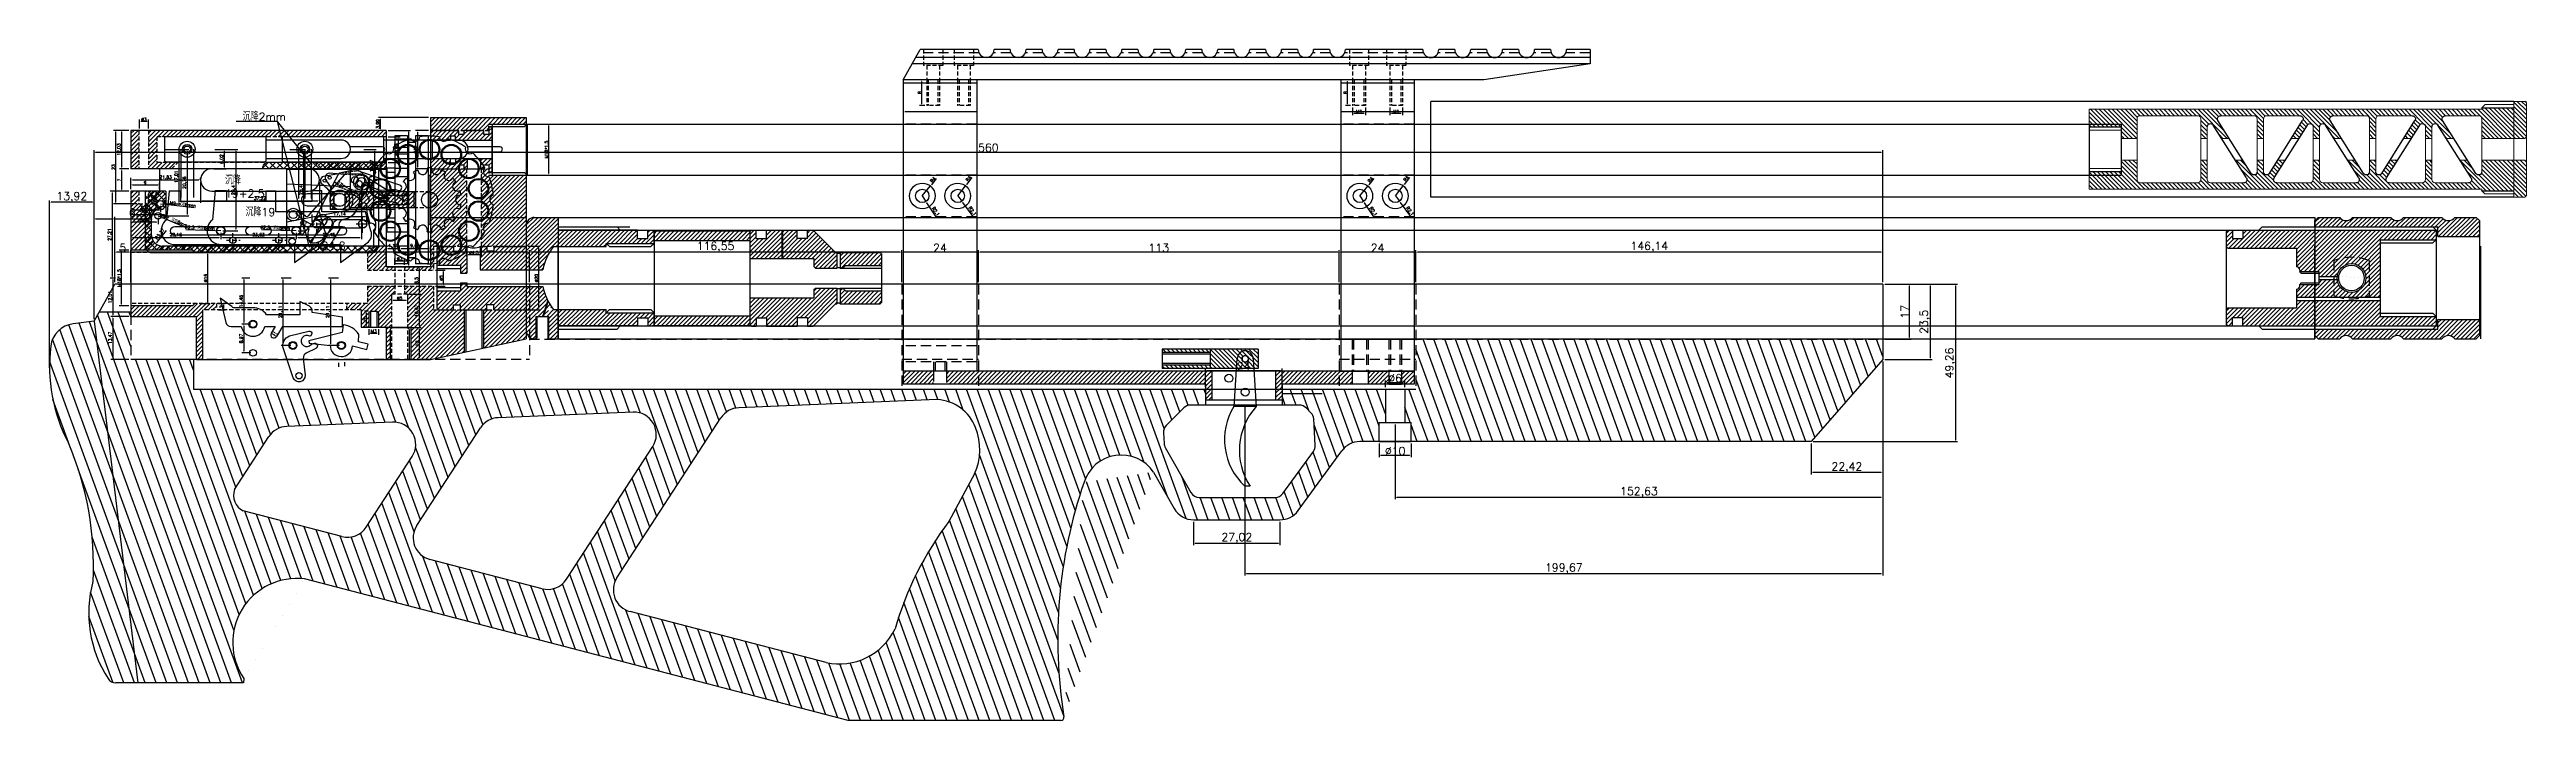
# Model space of a CAD drawing. Header units: millimetres. Extents: x 6817 to 15937, y -5221 to -164.
# Drawn here: x 8470 to 9246, y -2637 to -2427 of the extents above; entities that cross this region are included whole.
import ezdxf
from ezdxf import colors
from ezdxf.entities.mleader import LeaderData, LeaderLine
from ezdxf.math import Vec2, Vec3

# ---------------------------------------------------------------- set-up
doc = ezdxf.new("R2010")
doc.units = ezdxf.units.MM
doc.linetypes.add('HIDDEN', pattern=[9.525, 6.35, -3.175])
doc.layers.add('图层2', color=108, linetype='Continuous')
doc.layers.add('标注线', color=3, linetype='Continuous', lineweight=13)
doc.styles.get("Standard").update_dxf_attribs({"font": 'txt', "bigfont": 'gbcbig.shx'})
doc.dimstyles.new('ISO-25', dxfattribs={"dimtxt": 1, "dimasz": 0.5, "dimexe": 0.6, "dimexo": 0.625, "dimgap": 0.1, "dimtad": 1, "dimtxsty": 'Standard', "dimcen": 2.5, "dimadec": 0, "dimazin": 0, "dimtfac": 1, "dimtmove": 0, "dimatfit": 3, "dimfxl": 0, "dimarcsym": 0})
pattern_1 = [(45, (309.1866, -1181.3546), (-0.6735192, 0.6735192), [])]

# ---------------------------------------------------------------- blocks, each defined once
blk = doc.blocks.new('*D1504')
at = {"layer": 'Defpoints', "color": 0, "linetype": 'ByBlock', "transparency": 16777216}
for p in [(8898.17, -2490.52), (8898.17, -2500.59), (9044.3, -2500.59)]:
    blk.add_point(p, dxfattribs=at)
at = {"layer": '图层2', "color": 0, "linetype": 'ByBlock', "lineweight": -2, "transparency": 16777216}
for p, q in [((8898.17, -2499.97), (8898.17, -2489.92)), ((9043.8, -2490.52), (8898.67, -2490.52)), ((9044.3, -2499.97), (9044.3, -2489.92))]:
    blk.add_line(p, q, dxfattribs=at)
at = {"layer": '图层2', "color": 0, "linetype": 'ByBlock', "transparency": 16777216}
for points in [[(8898.67, -2490.44), (8898.67, -2490.6), (8898.17, -2490.52)], [(9043.8, -2490.44), (9043.8, -2490.6), (9044.3, -2490.52)]]:
    blk.add_solid(points, dxfattribs=at)
at = {"layer": '图层2', "color": 0, "linetype": 'ByBlock', "transparency": 16777216, "insert": (8971.23, -2488.96), "char_height": 2.5, "attachment_point": 5}
blk.add_mtext('146,14', dxfattribs=at)
blk = doc.blocks.new('*D1505')
at = {"layer": 'Defpoints', "color": 0, "linetype": 'ByBlock', "transparency": 16777216}
for p in [(8874.17, -2490.52), (8874.17, -2500.59), (8898.17, -2500.59)]:
    blk.add_point(p, dxfattribs=at)
at = {"layer": '图层2', "color": 0, "linetype": 'ByBlock', "lineweight": -2, "transparency": 16777216}
for p, q in [((8874.17, -2499.97), (8874.17, -2489.92)), ((8897.67, -2490.52), (8874.67, -2490.52)), ((8898.17, -2499.97), (8898.17, -2489.92))]:
    blk.add_line(p, q, dxfattribs=at)
at = {"layer": '图层2', "color": 0, "linetype": 'ByBlock', "transparency": 16777216}
for points in [[(8874.67, -2490.44), (8874.67, -2490.6), (8874.17, -2490.52)], [(8897.67, -2490.44), (8897.67, -2490.6), (8898.17, -2490.52)]]:
    blk.add_solid(points, dxfattribs=at)
at = {"layer": '图层2', "color": 0, "linetype": 'ByBlock', "transparency": 16777216, "insert": (8886.17, -2489.17), "char_height": 2.5, "attachment_point": 5}
blk.add_mtext('24', dxfattribs=at)
blk = doc.blocks.new('*D1506')
at = {"layer": 'Defpoints', "color": 0, "linetype": 'ByBlock', "transparency": 16777216}
for p in [(8761.17, -2490.52), (8761.17, -2499.97), (8874.17, -2499.97)]:
    blk.add_point(p, dxfattribs=at)
at = {"layer": '图层2', "color": 0, "linetype": 'ByBlock', "lineweight": -2, "transparency": 16777216}
for p, q in [((8761.17, -2499.34), (8761.17, -2489.92)), ((8873.67, -2490.52), (8761.67, -2490.52)), ((8874.17, -2499.34), (8874.17, -2489.92))]:
    blk.add_line(p, q, dxfattribs=at)
at = {"layer": '图层2', "color": 0, "linetype": 'ByBlock', "transparency": 16777216}
for points in [[(8761.67, -2490.44), (8761.67, -2490.6), (8761.17, -2490.52)], [(8873.67, -2490.44), (8873.67, -2490.6), (8874.17, -2490.52)]]:
    blk.add_solid(points, dxfattribs=at)
at = {"layer": '图层2', "color": 0, "linetype": 'ByBlock', "transparency": 16777216, "insert": (8817.67, -2489.17), "char_height": 2.5, "attachment_point": 5}
blk.add_mtext('113', dxfattribs=at)
blk = doc.blocks.new('*D1507')
at = {"layer": 'Defpoints', "color": 0, "linetype": 'ByBlock', "transparency": 16777216}
for p in [(8737.17, -2490.52), (8737.17, -2500.59), (8761.17, -2500.59)]:
    blk.add_point(p, dxfattribs=at)
at = {"layer": '图层2', "color": 0, "linetype": 'ByBlock', "lineweight": -2, "transparency": 16777216}
for p, q in [((8737.17, -2499.97), (8737.17, -2489.92)), ((8760.67, -2490.52), (8737.67, -2490.52)), ((8761.17, -2499.97), (8761.17, -2489.92))]:
    blk.add_line(p, q, dxfattribs=at)
at = {"layer": '图层2', "color": 0, "linetype": 'ByBlock', "transparency": 16777216}
for points in [[(8737.67, -2490.44), (8737.67, -2490.6), (8737.17, -2490.52)], [(8760.67, -2490.44), (8760.67, -2490.6), (8761.17, -2490.52)]]:
    blk.add_solid(points, dxfattribs=at)
at = {"layer": '图层2', "color": 0, "linetype": 'ByBlock', "transparency": 16777216, "insert": (8749.17, -2489.17), "char_height": 2.5, "attachment_point": 5}
blk.add_mtext('24', dxfattribs=at)
blk = doc.blocks.new('*D1508')
at = {"layer": 'Defpoints', "color": 0, "linetype": 'ByBlock', "transparency": 16777216}
for p in [(8620.61, -2490.52), (8620.61, -2500.59), (8737.17, -2500.59)]:
    blk.add_point(p, dxfattribs=at)
at = {"layer": '图层2', "color": 0, "linetype": 'ByBlock', "lineweight": -2, "transparency": 16777216}
for p, q in [((8620.61, -2499.97), (8620.61, -2489.92)), ((8736.67, -2490.52), (8621.11, -2490.52)), ((8737.17, -2499.97), (8737.17, -2489.92))]:
    blk.add_line(p, q, dxfattribs=at)
at = {"layer": '图层2', "color": 0, "linetype": 'ByBlock', "transparency": 16777216}
for points in [[(8621.11, -2490.44), (8621.11, -2490.6), (8620.61, -2490.52)], [(8736.67, -2490.44), (8736.67, -2490.6), (8737.17, -2490.52)]]:
    blk.add_solid(points, dxfattribs=at)
at = {"layer": '图层2', "color": 0, "linetype": 'ByBlock', "transparency": 16777216, "insert": (8678.89, -2488.96), "char_height": 2.5, "attachment_point": 5}
blk.add_mtext('116,55', dxfattribs=at)
blk = doc.blocks.new('*D1509')
at = {"layer": 'Defpoints', "color": 0, "linetype": 'ByBlock', "transparency": 16777216}
for p in [(8495.81, -2490.52), (8495.81, -2500.59), (8620.61, -2500.59)]:
    blk.add_point(p, dxfattribs=at)
at = {"layer": '图层2', "color": 0, "linetype": 'ByBlock', "lineweight": -2, "transparency": 16777216}
for p, q in [((8495.81, -2499.97), (8495.81, -2489.92)), ((8620.11, -2490.52), (8496.31, -2490.52)), ((8620.61, -2499.97), (8620.61, -2489.92))]:
    blk.add_line(p, q, dxfattribs=at)
at = {"layer": '图层2', "color": 0, "linetype": 'ByBlock', "transparency": 16777216}
for points in [[(8496.31, -2490.44), (8496.31, -2490.6), (8495.81, -2490.52)], [(8620.11, -2490.44), (8620.11, -2490.6), (8620.61, -2490.52)]]:
    blk.add_solid(points, dxfattribs=at)
at = {"layer": '图层2', "color": 0, "linetype": 'ByBlock', "transparency": 16777216, "insert": (8558.21, -2488.96), "char_height": 2.5, "attachment_point": 5}
blk.add_mtext('124,8', dxfattribs=at)
blk = doc.blocks.new('*D1510')
at = {"layer": 'Defpoints', "color": 0, "linetype": 'ByBlock', "transparency": 16777216}
for p in [(8490.81, -2490.52), (8490.81, -2500.59), (8495.81, -2500.59)]:
    blk.add_point(p, dxfattribs=at)
at = {"layer": '图层2', "color": 0, "linetype": 'ByBlock', "lineweight": -2, "transparency": 16777216}
for p, q in [((8490.81, -2499.97), (8490.81, -2489.92)), ((8495.31, -2490.52), (8491.31, -2490.52)), ((8495.81, -2499.97), (8495.81, -2489.92))]:
    blk.add_line(p, q, dxfattribs=at)
at = {"layer": '图层2', "color": 0, "linetype": 'ByBlock', "transparency": 16777216}
for points in [[(8491.31, -2490.44), (8491.31, -2490.6), (8490.81, -2490.52)], [(8495.31, -2490.44), (8495.31, -2490.6), (8495.81, -2490.52)]]:
    blk.add_solid(points, dxfattribs=at)
at = {"layer": '图层2', "color": 0, "linetype": 'ByBlock', "transparency": 16777216, "insert": (8493.31, -2489.17), "char_height": 2.5, "attachment_point": 5}
blk.add_mtext('5', dxfattribs=at)
blk = doc.blocks.new('*D1511')
at = {"layer": 'Defpoints', "color": 0, "linetype": 'ByBlock', "transparency": 16777216}
for p in [(8484.3, -2480.07), (8490.81, -2500.59), (8484.3, -2512.18)]:
    blk.add_point(p, dxfattribs=at)
at = {"layer": '图层2', "color": 0, "linetype": 'ByBlock', "lineweight": -2, "transparency": 16777216}
for p, q in [((8484.3, -2511.55), (8484.3, -2479.47)), ((8484.8, -2480.07), (8490.31, -2480.07)), ((8490.81, -2499.97), (8490.81, -2479.47)), ((8490.81, -2480.07), (8502.53, -2480.07))]:
    blk.add_line(p, q, dxfattribs=at)
at = {"layer": '图层2', "color": 0, "linetype": 'ByBlock', "transparency": 16777216}
for points in [[(8484.8, -2479.99), (8484.8, -2480.15), (8484.3, -2480.07)], [(8490.31, -2479.99), (8490.31, -2480.15), (8490.81, -2480.07)]]:
    blk.add_solid(points, dxfattribs=at)
at = {"layer": '图层2', "color": 0, "linetype": 'ByBlock', "transparency": 16777216, "insert": (8498.89, -2478.51), "char_height": 2.5, "attachment_point": 5}
blk.add_mtext('6,51', dxfattribs=at)
blk = doc.blocks.new('*D1512')
at = {"layer": 'Defpoints', "color": 0, "linetype": 'ByBlock', "transparency": 16777216}
for p in [(8470.38, -2474.9), (8484.3, -2512.18), (8470.38, -2527.41)]:
    blk.add_point(p, dxfattribs=at)
at = {"layer": '图层2', "color": 0, "linetype": 'ByBlock', "lineweight": -2, "transparency": 16777216}
for p, q in [((8470.38, -2526.79), (8470.38, -2474.3)), ((8483.8, -2474.9), (8470.88, -2474.9)), ((8484.3, -2511.55), (8484.3, -2474.3))]:
    blk.add_line(p, q, dxfattribs=at)
at = {"layer": '图层2', "color": 0, "linetype": 'ByBlock', "transparency": 16777216}
for points in [[(8470.88, -2474.81), (8470.88, -2474.98), (8470.38, -2474.9)], [(8483.8, -2474.81), (8483.8, -2474.98), (8484.3, -2474.9)]]:
    blk.add_solid(points, dxfattribs=at)
at = {"layer": '图层2', "color": 0, "linetype": 'ByBlock', "transparency": 16777216, "insert": (8477.34, -2473.34), "char_height": 2.5, "attachment_point": 5}
blk.add_mtext('13,92', dxfattribs=at)
blk = doc.blocks.new('*D1513')
at = {"layer": 'Defpoints', "color": 0, "linetype": 'ByBlock', "transparency": 16777216}
for p in [(9044.3, -2500.59), (9044.3, -2517.79), (9052.58, -2517.79)]:
    blk.add_point(p, dxfattribs=at)
at = {"layer": '图层2', "color": 0, "linetype": 'ByBlock', "lineweight": -2, "transparency": 16777216}
for p, q in [((9044.93, -2500.59), (9053.18, -2500.59)), ((9052.58, -2501.09), (9052.58, -2517.29)), ((9044.93, -2517.79), (9053.18, -2517.79))]:
    blk.add_line(p, q, dxfattribs=at)
at = {"layer": '图层2', "color": 0, "linetype": 'ByBlock', "transparency": 16777216}
for points in [[(9052.5, -2501.09), (9052.66, -2501.09), (9052.58, -2500.59)], [(9052.5, -2517.29), (9052.66, -2517.29), (9052.58, -2517.79)]]:
    blk.add_solid(points, dxfattribs=at)
at = {"layer": '图层2', "color": 0, "linetype": 'ByBlock', "transparency": 16777216, "insert": (9051.23, -2509.19), "char_height": 2.5, "attachment_point": 5, "rotation": 90}
blk.add_mtext('17', dxfattribs=at)
blk = doc.blocks.new('*D1514')
at = {"layer": 'Defpoints', "color": 0, "linetype": 'ByBlock', "transparency": 16777216}
for p in [(9044.93, -2500.59), (9044.3, -2524.09), (9059.15, -2524.09)]:
    blk.add_point(p, dxfattribs=at)
at = {"layer": '图层2', "color": 0, "linetype": 'ByBlock', "lineweight": -2, "transparency": 16777216}
for p, q in [((9045.55, -2500.59), (9059.75, -2500.59)), ((9059.15, -2501.09), (9059.15, -2523.59)), ((9044.93, -2524.09), (9059.75, -2524.09))]:
    blk.add_line(p, q, dxfattribs=at)
at = {"layer": '图层2', "color": 0, "linetype": 'ByBlock', "transparency": 16777216}
for points in [[(9059.07, -2501.09), (9059.24, -2501.09), (9059.15, -2500.59)], [(9059.07, -2523.59), (9059.24, -2523.59), (9059.15, -2524.09)]]:
    blk.add_solid(points, dxfattribs=at)
at = {"layer": '图层2', "color": 0, "linetype": 'ByBlock', "transparency": 16777216, "insert": (9057.59, -2512.34), "char_height": 2.5, "attachment_point": 5, "rotation": 90}
blk.add_mtext('23,5', dxfattribs=at)
blk = doc.blocks.new('*D1515')
at = {"layer": 'Defpoints', "color": 0, "linetype": 'ByBlock', "transparency": 16777216}
for p in [(9044.3, -2500.59), (9021.89, -2549.85), (9067.11, -2549.85)]:
    blk.add_point(p, dxfattribs=at)
at = {"layer": '图层2', "color": 0, "linetype": 'ByBlock', "lineweight": -2, "transparency": 16777216}
for p, q in [((9044.93, -2500.59), (9067.71, -2500.59)), ((9067.11, -2501.09), (9067.11, -2549.35)), ((9022.51, -2549.85), (9067.71, -2549.85))]:
    blk.add_line(p, q, dxfattribs=at)
at = {"layer": '图层2', "color": 0, "linetype": 'ByBlock', "transparency": 16777216}
for points in [[(9067.03, -2501.09), (9067.2, -2501.09), (9067.11, -2500.59)], [(9067.03, -2549.35), (9067.2, -2549.35), (9067.11, -2549.85)]]:
    blk.add_solid(points, dxfattribs=at)
at = {"layer": '图层2', "color": 0, "linetype": 'ByBlock', "transparency": 16777216, "insert": (9065.55, -2525.22), "char_height": 2.5, "attachment_point": 5, "rotation": 90}
blk.add_mtext('49,26', dxfattribs=at)
blk = doc.blocks.new('*D1516')
at = {"layer": 'Defpoints', "color": 0, "linetype": 'ByBlock', "transparency": 16777216}
for p in [(9044.3, -2524.09), (9021.89, -2549.85), (9021.89, -2559.53)]:
    blk.add_point(p, dxfattribs=at)
at = {"layer": '图层2', "color": 0, "linetype": 'ByBlock', "lineweight": -2, "transparency": 16777216}
for p, q in [((9044.3, -2524.71), (9044.3, -2560.13)), ((9021.89, -2550.47), (9021.89, -2560.13)), ((9043.8, -2559.53), (9022.39, -2559.53))]:
    blk.add_line(p, q, dxfattribs=at)
at = {"layer": '图层2', "color": 0, "linetype": 'ByBlock', "transparency": 16777216}
for points in [[(9022.39, -2559.44), (9022.39, -2559.61), (9021.89, -2559.53)], [(9043.8, -2559.44), (9043.8, -2559.61), (9044.3, -2559.53)]]:
    blk.add_solid(points, dxfattribs=at)
at = {"layer": '图层2', "color": 0, "linetype": 'ByBlock', "transparency": 16777216, "insert": (9033.1, -2557.97), "char_height": 2.5, "attachment_point": 5}
blk.add_mtext('22,42', dxfattribs=at)
blk = doc.blocks.new('*D1517')
at = {"layer": 'Defpoints', "color": 0, "linetype": 'ByBlock', "transparency": 16777216}
for p in [(9044.3, -2524.09), (8891.67, -2543.85), (8891.67, -2567.3)]:
    blk.add_point(p, dxfattribs=at)
at = {"layer": '图层2', "color": 0, "linetype": 'ByBlock', "lineweight": -2, "transparency": 16777216}
for p, q in [((9044.3, -2524.71), (9044.3, -2567.9)), ((8891.67, -2544.47), (8891.67, -2567.9)), ((9043.8, -2567.3), (8892.17, -2567.3))]:
    blk.add_line(p, q, dxfattribs=at)
at = {"layer": '图层2', "color": 0, "linetype": 'ByBlock', "transparency": 16777216}
for points in [[(8892.17, -2567.22), (8892.17, -2567.38), (8891.67, -2567.3)], [(9043.8, -2567.22), (9043.8, -2567.38), (9044.3, -2567.3)]]:
    blk.add_solid(points, dxfattribs=at)
at = {"layer": '图层2', "color": 0, "linetype": 'ByBlock', "transparency": 16777216, "insert": (8967.99, -2565.74), "char_height": 2.5, "attachment_point": 5}
blk.add_mtext('152,63', dxfattribs=at)
blk = doc.blocks.new('*D1518')
at = {"layer": 'Defpoints', "color": 0, "linetype": 'ByBlock', "transparency": 16777216}
for p in [(9044.3, -2524.09), (8844.63, -2538.42), (8844.63, -2591.21)]:
    blk.add_point(p, dxfattribs=at)
at = {"layer": '图层2', "color": 0, "linetype": 'ByBlock', "lineweight": -2, "transparency": 16777216}
for p, q in [((9044.3, -2524.71), (9044.3, -2591.81)), ((8844.63, -2539.05), (8844.63, -2591.81)), ((9043.8, -2591.21), (8845.13, -2591.21))]:
    blk.add_line(p, q, dxfattribs=at)
at = {"layer": '图层2', "color": 0, "linetype": 'ByBlock', "transparency": 16777216}
for points in [[(8845.13, -2591.12), (8845.13, -2591.29), (8844.63, -2591.21)], [(9043.8, -2591.12), (9043.8, -2591.29), (9044.3, -2591.21)]]:
    blk.add_solid(points, dxfattribs=at)
at = {"layer": '图层2', "color": 0, "linetype": 'ByBlock', "transparency": 16777216, "insert": (8944.47, -2589.65), "char_height": 2.5, "attachment_point": 5}
blk.add_mtext('199,67', dxfattribs=at)
blk = doc.blocks.new('*D1519')
at = {"layer": 'Defpoints', "color": 0, "linetype": 'ByBlock', "transparency": 16777216}
for p in [(8828.58, -2574.33), (8855.6, -2574.33), (8855.6, -2581.65)]:
    blk.add_point(p, dxfattribs=at)
at = {"layer": '图层2', "color": 0, "linetype": 'ByBlock', "lineweight": -2, "transparency": 16777216}
for p, q in [((8828.58, -2574.96), (8828.58, -2582.25)), ((8829.08, -2581.65), (8855.1, -2581.65)), ((8855.6, -2574.96), (8855.6, -2582.25))]:
    blk.add_line(p, q, dxfattribs=at)
at = {"layer": '图层2', "color": 0, "linetype": 'ByBlock', "transparency": 16777216}
for points in [[(8829.08, -2581.57), (8829.08, -2581.74), (8828.58, -2581.65)], [(8855.1, -2581.57), (8855.1, -2581.74), (8855.6, -2581.65)]]:
    blk.add_solid(points, dxfattribs=at)
at = {"layer": '图层2', "color": 0, "linetype": 'ByBlock', "transparency": 16777216, "insert": (8842.09, -2580.1), "char_height": 2.5, "attachment_point": 5}
blk.add_mtext('27,02', dxfattribs=at)
blk = doc.blocks.new('*D1520')
at = {"layer": 'Defpoints', "color": 0, "linetype": 'ByBlock', "transparency": 16777216}
for p in [(8856.25, -2527.6), (8832.25, -2533.47), (8856.25, -2533.47)]:
    blk.add_point(p, dxfattribs=at)
at = {"layer": '图层2', "color": 0, "linetype": 'ByBlock', "lineweight": -2, "transparency": 16777216}
for p, q in [((8832.25, -2532.84), (8832.25, -2527)), ((8832.75, -2527.6), (8855.75, -2527.6)), ((8856.25, -2532.84), (8856.25, -2527))]:
    blk.add_line(p, q, dxfattribs=at)
at = {"layer": '图层2', "color": 0, "linetype": 'ByBlock', "transparency": 16777216}
for points in [[(8832.75, -2527.52), (8832.75, -2527.69), (8832.25, -2527.6)], [(8855.75, -2527.52), (8855.75, -2527.69), (8856.25, -2527.6)]]:
    blk.add_solid(points, dxfattribs=at)
at = {"layer": '图层2', "color": 0, "linetype": 'ByBlock', "transparency": 16777216, "insert": (8844.25, -2526.25), "char_height": 2.5, "attachment_point": 5}
blk.add_mtext('24', dxfattribs=at)
blk = doc.blocks.new('*D1521')
at = {"layer": 'Defpoints', "color": 0, "linetype": 'ByBlock', "transparency": 16777216}
for p in [(8886.67, -2549.85), (8896.67, -2549.85), (8896.67, -2554.14)]:
    blk.add_point(p, dxfattribs=at)
at = {"layer": '图层2', "color": 0, "linetype": 'ByBlock', "lineweight": -2, "transparency": 16777216}
for p, q in [((8886.67, -2550.47), (8886.67, -2554.74)), ((8896.67, -2550.47), (8896.67, -2554.74)), ((8887.17, -2554.14), (8896.17, -2554.14))]:
    blk.add_line(p, q, dxfattribs=at)
at = {"layer": '图层2', "color": 0, "linetype": 'ByBlock', "transparency": 16777216}
for points in [[(8887.17, -2554.05), (8887.17, -2554.22), (8886.67, -2554.14)], [(8896.17, -2554.05), (8896.17, -2554.22), (8896.67, -2554.14)]]:
    blk.add_solid(points, dxfattribs=at)
at = {"layer": '图层2', "color": 0, "linetype": 'ByBlock', "transparency": 16777216, "insert": (8891.67, -2552.79), "char_height": 2.5, "attachment_point": 5}
blk.add_mtext('%%C10', dxfattribs=at)
blk = doc.blocks.new('*D1522')
at = {"layer": 'Defpoints', "color": 0, "linetype": 'ByBlock', "transparency": 16777216}
for p in [(8888.67, -2533.47), (8894.67, -2531.35), (8894.67, -2533.47)]:
    blk.add_point(p, dxfattribs=at)
at = {"layer": '图层2', "color": 0, "linetype": 'ByBlock', "lineweight": -2, "transparency": 16777216}
for p, q in [((8888.67, -2532.84), (8888.67, -2530.75)), ((8889.17, -2531.35), (8894.17, -2531.35)), ((8894.67, -2532.84), (8894.67, -2530.75))]:
    blk.add_line(p, q, dxfattribs=at)
at = {"layer": '图层2', "color": 0, "linetype": 'ByBlock', "transparency": 16777216}
for points in [[(8889.17, -2531.26), (8889.17, -2531.43), (8888.67, -2531.35)], [(8894.17, -2531.26), (8894.17, -2531.43), (8894.67, -2531.35)]]:
    blk.add_solid(points, dxfattribs=at)
at = {"layer": '图层2', "color": 0, "linetype": 'ByBlock', "transparency": 16777216, "insert": (8891.67, -2530), "char_height": 2.5, "attachment_point": 5}
blk.add_mtext('%%C6', dxfattribs=at)
blk = doc.blocks.new('*D1523')
at = {"layer": 'Defpoints', "color": 0, "linetype": 'ByBlock', "transparency": 16777216}
for p in [(9044.3, -2459.18), (9044.3, -2499.97), (8484.3, -2511.55)]:
    blk.add_point(p, dxfattribs=at)
at = {"layer": '图层2', "color": 0, "linetype": 'ByBlock', "lineweight": -2, "transparency": 16777216}
for p, q in [((8484.3, -2510.93), (8484.3, -2458.58)), ((8484.8, -2459.18), (9043.8, -2459.18)), ((9044.3, -2499.34), (9044.3, -2458.58))]:
    blk.add_line(p, q, dxfattribs=at)
at = {"layer": '图层2', "color": 0, "linetype": 'ByBlock', "transparency": 16777216}
for points in [[(8484.8, -2459.1), (8484.8, -2459.26), (8484.3, -2459.18)], [(9043.8, -2459.1), (9043.8, -2459.26), (9044.3, -2459.18)]]:
    blk.add_solid(points, dxfattribs=at)
at = {"layer": '图层2', "color": 0, "linetype": 'ByBlock', "transparency": 16777216, "insert": (8764.3, -2457.83), "char_height": 2.5, "attachment_point": 5}
blk.add_mtext('560', dxfattribs=at)
blk = doc.blocks.new('fggghj')
at = {"layer": '图层2', "color": 6, "linetype": 'ByBlock'}
blk.add_lwpolyline([(1824.79, -2714.53), (1823.54, -2705.06, -0.41576), (1826.21, -2701.45), (1832.4, -2701.17, -0.518015), (1833.21, -2702.22), (1832.62, -2702.77, -0.05759), (1832.43, -2702.79, 2.231416), (1832.33, -2705.44, -0.064852), (1833.11, -2705.2, -1), (1833.51, -2706.88), (1830.29, -2707.75, 0.312885), (1829.06, -2709.22), (1828.57, -2714.46, -0.883035)], format="xyb", close=True, dxfattribs=at)
at = {"layer": '图层2', "color": 1, "linetype": 'ByBlock'}
for centre, radius in [((1826.67, -2704.58), 1.25), ((1826.67, -2714.26), 1)]:
    blk.add_circle(centre, radius, dxfattribs=at)
blk = doc.blocks.new('*D205')
at = {"layer": 'Defpoints', "color": 0, "linetype": 'ByBlock', "transparency": 16777216}
for p in [(1869.57, -2644.05), (1874.07, -2644.05), (1874.07, -2646.7)]:
    blk.add_point(p, dxfattribs=at)
at = {"layer": '图层2', "color": 0, "linetype": 'ByBlock', "lineweight": -2, "transparency": 16777216}
for p, q in [((1869.57, -2644.67), (1869.57, -2647.3)), ((1870.07, -2646.7), (1873.57, -2646.7)), ((1874.07, -2644.67), (1874.07, -2647.3))]:
    blk.add_line(p, q, dxfattribs=at)
at = {"layer": '图层2', "color": 0, "linetype": 'ByBlock', "transparency": 16777216}
for points in [[(1870.07, -2646.62), (1870.07, -2646.78), (1869.57, -2646.7)], [(1873.57, -2646.62), (1873.57, -2646.78), (1874.07, -2646.7)]]:
    blk.add_solid(points, dxfattribs=at)
at = {"layer": '图层2', "color": 0, "linetype": 'ByBlock', "transparency": 16777216, "insert": (1871.82, -2646.1), "char_height": 1, "attachment_point": 5}
blk.add_mtext('%%C4.5', dxfattribs=at)
blk = doc.blocks.new('*D206')
at = {"layer": 'Defpoints', "color": 0, "linetype": 'ByBlock', "transparency": 16777216}
for p in [(1888.22, -2644.05), (1888.22, -2664.05), (1892.04, -2664.05)]:
    blk.add_point(p, dxfattribs=at)
at = {"layer": '图层2', "color": 0, "linetype": 'ByBlock', "lineweight": -2, "transparency": 16777216}
for p, q in [((1888.85, -2644.05), (1892.64, -2644.05)), ((1892.04, -2644.55), (1892.04, -2663.55)), ((1888.85, -2664.05), (1892.64, -2664.05))]:
    blk.add_line(p, q, dxfattribs=at)
at = {"layer": '图层2', "color": 0, "linetype": 'ByBlock', "transparency": 16777216}
for points in [[(1891.96, -2644.55), (1892.12, -2644.55), (1892.04, -2644.05)], [(1891.96, -2663.55), (1892.12, -2663.55), (1892.04, -2664.05)]]:
    blk.add_solid(points, dxfattribs=at)
at = {"layer": '图层2', "color": 0, "linetype": 'ByBlock', "transparency": 16777216, "insert": (1891.44, -2654.05), "char_height": 1, "attachment_point": 5, "rotation": 90}
blk.add_mtext('%%C20', dxfattribs=at)
blk = doc.blocks.new('*D190')
at = {"layer": 'Defpoints', "color": 0, "linetype": 'ByBlock', "transparency": 16777216}
for p in [(1858.22, -2607.82), (1854.16, -2619.82), (1858.22, -2619.82)]:
    blk.add_point(p, dxfattribs=at)
at = {"layer": '图层2', "color": 0, "linetype": 'ByBlock', "lineweight": -2, "transparency": 16777216}
for p, q in [((1857.6, -2607.82), (1853.56, -2607.82)), ((1854.16, -2608.32), (1854.16, -2619.32)), ((1857.6, -2619.82), (1853.56, -2619.82))]:
    blk.add_line(p, q, dxfattribs=at)
at = {"layer": '图层2', "color": 0, "linetype": 'ByBlock', "transparency": 16777216}
for points in [[(1854.07, -2608.32), (1854.24, -2608.32), (1854.16, -2607.82)], [(1854.07, -2619.32), (1854.24, -2619.32), (1854.16, -2619.82)]]:
    blk.add_solid(points, dxfattribs=at)
at = {"layer": '图层2', "color": 0, "linetype": 'ByBlock', "transparency": 16777216, "insert": (1853.56, -2613.82), "char_height": 1, "attachment_point": 5, "rotation": 90}
blk.add_mtext('%%C12', dxfattribs=at)
blk = doc.blocks.new('*D191')
at = {"layer": 'Defpoints', "color": 0, "linetype": 'ByBlock', "transparency": 16777216}
for p in [(1888.22, -2605.82), (1891.32, -2621.82), (1895.16, -2621.82)]:
    blk.add_point(p, dxfattribs=at)
at = {"layer": '图层2', "color": 0, "linetype": 'ByBlock', "lineweight": -2, "transparency": 16777216}
for p, q in [((1888.85, -2605.82), (1895.76, -2605.82)), ((1895.16, -2606.32), (1895.16, -2621.32)), ((1891.95, -2621.82), (1895.76, -2621.82))]:
    blk.add_line(p, q, dxfattribs=at)
at = {"layer": '图层2', "color": 0, "linetype": 'ByBlock', "transparency": 16777216}
for points in [[(1895.08, -2606.32), (1895.25, -2606.32), (1895.16, -2605.82)], [(1895.08, -2621.32), (1895.25, -2621.32), (1895.16, -2621.82)]]:
    blk.add_solid(points, dxfattribs=at)
at = {"layer": '图层2', "color": 0, "linetype": 'ByBlock', "transparency": 16777216, "insert": (1894.56, -2613.82), "char_height": 1, "attachment_point": 5, "rotation": 90}
blk.add_mtext('M16*1.5', dxfattribs=at)
blk = doc.blocks.new('*D207')
at = {"layer": 'Defpoints', "color": 0, "linetype": 'ByBlock', "transparency": 16777216}
for p in [(1859.22, -2651.55), (1859.22, -2656.55), (1862.26, -2656.55)]:
    blk.add_point(p, dxfattribs=at)
at = {"layer": '图层2', "color": 0, "linetype": 'ByBlock', "lineweight": -2, "transparency": 16777216}
for p, q in [((1859.85, -2651.55), (1862.86, -2651.55)), ((1862.26, -2652.05), (1862.26, -2656.05)), ((1859.85, -2656.55), (1862.86, -2656.55))]:
    blk.add_line(p, q, dxfattribs=at)
at = {"layer": '图层2', "color": 0, "linetype": 'ByBlock', "transparency": 16777216}
for points in [[(1862.18, -2652.05), (1862.35, -2652.05), (1862.26, -2651.55)], [(1862.18, -2656.05), (1862.35, -2656.05), (1862.26, -2656.55)]]:
    blk.add_solid(points, dxfattribs=at)
at = {"layer": '图层2', "color": 0, "linetype": 'ByBlock', "transparency": 16777216, "insert": (1861.66, -2654.05), "char_height": 1, "attachment_point": 5, "rotation": 90}
blk.add_mtext('%%C5', dxfattribs=at)
blk = doc.blocks.new('*D208')
at = {"layer": 'Defpoints', "color": 0, "linetype": 'ByBlock', "transparency": 16777216}
for p in [(1847.09, -2650.56), (1850.09, -2648.58), (1850.09, -2650.56)]:
    blk.add_point(p, dxfattribs=at)
at = {"layer": '图层2', "color": 0, "linetype": 'ByBlock', "lineweight": -2, "transparency": 16777216}
for p, q in [((1847.09, -2649.94), (1847.09, -2647.98)), ((1847.59, -2648.58), (1849.59, -2648.58)), ((1850.09, -2649.94), (1850.09, -2647.98))]:
    blk.add_line(p, q, dxfattribs=at)
at = {"layer": '图层2', "color": 0, "linetype": 'ByBlock', "transparency": 16777216}
for points in [[(1847.59, -2648.49), (1847.59, -2648.66), (1847.09, -2648.58)], [(1849.59, -2648.49), (1849.59, -2648.66), (1850.09, -2648.58)]]:
    blk.add_solid(points, dxfattribs=at)
at = {"layer": '图层2', "color": 0, "linetype": 'ByBlock', "transparency": 16777216, "insert": (1848.59, -2647.98), "char_height": 1, "attachment_point": 5}
blk.add_mtext('%%C3', dxfattribs=at)
blk = doc.blocks.new('*D209')
at = {"layer": 'Defpoints', "color": 0, "linetype": 'ByBlock', "transparency": 16777216}
for p in [(1844.42, -2650.56), (1848.59, -2644.75), (1848.59, -2646.33)]:
    blk.add_point(p, dxfattribs=at)
at = {"layer": '图层2', "color": 0, "linetype": 'ByBlock', "lineweight": -2, "transparency": 16777216}
for p, q in [((1844.42, -2649.94), (1844.42, -2644.15)), ((1848.59, -2645.7), (1848.59, -2644.15)), ((1844.92, -2644.75), (1848.09, -2644.75))]:
    blk.add_line(p, q, dxfattribs=at)
at = {"layer": '图层2', "color": 0, "linetype": 'ByBlock', "transparency": 16777216}
for points in [[(1844.92, -2644.67), (1844.92, -2644.83), (1844.42, -2644.75)], [(1848.09, -2644.67), (1848.09, -2644.83), (1848.59, -2644.75)]]:
    blk.add_solid(points, dxfattribs=at)
at = {"layer": '图层2', "color": 0, "linetype": 'ByBlock', "transparency": 16777216, "insert": (1846.51, -2644.07), "char_height": 1, "attachment_point": 5}
blk.add_mtext('4,17', dxfattribs=at)
blk = doc.blocks.new('*D210')
at = {"layer": 'Defpoints', "color": 0, "linetype": 'ByBlock', "transparency": 16777216}
for p in [(1848.59, -2646.33), (1858.22, -2644.75), (1858.22, -2646.33)]:
    blk.add_point(p, dxfattribs=at)
at = {"layer": '图层2', "color": 0, "linetype": 'ByBlock', "lineweight": -2, "transparency": 16777216}
for p, q in [((1848.59, -2645.7), (1848.59, -2644.15)), ((1858.22, -2645.7), (1858.22, -2644.15)), ((1849.09, -2644.75), (1857.72, -2644.75))]:
    blk.add_line(p, q, dxfattribs=at)
at = {"layer": '图层2', "color": 0, "linetype": 'ByBlock', "transparency": 16777216}
for points in [[(1849.09, -2644.67), (1849.09, -2644.83), (1848.59, -2644.75)], [(1857.72, -2644.67), (1857.72, -2644.83), (1858.22, -2644.75)]]:
    blk.add_solid(points, dxfattribs=at)
at = {"layer": '图层2', "color": 0, "linetype": 'ByBlock', "transparency": 16777216, "insert": (1853.41, -2644.07), "char_height": 1, "attachment_point": 5}
blk.add_mtext('9,63', dxfattribs=at)
blk = doc.blocks.new('*D211')
at = {"layer": 'Defpoints', "color": 0, "linetype": 'ByBlock', "transparency": 16777216}
for p in [(1846.09, -2659.06), (1851.09, -2659.06), (1851.09, -2660.98)]:
    blk.add_point(p, dxfattribs=at)
at = {"layer": '图层2', "color": 0, "linetype": 'ByBlock', "lineweight": -2, "transparency": 16777216}
for p, q in [((1846.09, -2659.69), (1846.09, -2661.58)), ((1851.09, -2659.69), (1851.09, -2661.58)), ((1846.59, -2660.98), (1850.59, -2660.98))]:
    blk.add_line(p, q, dxfattribs=at)
at = {"layer": '图层2', "color": 0, "linetype": 'ByBlock', "transparency": 16777216}
for points in [[(1846.59, -2660.9), (1846.59, -2661.07), (1846.09, -2660.98)], [(1850.59, -2660.9), (1850.59, -2661.07), (1851.09, -2660.98)]]:
    blk.add_solid(points, dxfattribs=at)
at = {"layer": '图层2', "color": 0, "linetype": 'ByBlock', "transparency": 16777216, "insert": (1848.59, -2660.38), "char_height": 1, "attachment_point": 5}
blk.add_mtext('%%C5', dxfattribs=at)
blk = doc.blocks.new('*D212')
at = {"layer": 'Defpoints', "color": 0, "linetype": 'ByBlock', "transparency": 16777216}
for p in [(1850.14, -2650.56), (1851.09, -2659.06), (1854.71, -2659.06)]:
    blk.add_point(p, dxfattribs=at)
at = {"layer": '图层2', "color": 0, "linetype": 'ByBlock', "lineweight": -2, "transparency": 16777216}
for p, q in [((1850.76, -2650.56), (1855.31, -2650.56)), ((1854.71, -2651.06), (1854.71, -2658.56)), ((1851.72, -2659.06), (1855.31, -2659.06))]:
    blk.add_line(p, q, dxfattribs=at)
at = {"layer": '图层2', "color": 0, "linetype": 'ByBlock', "transparency": 16777216}
for points in [[(1854.63, -2651.06), (1854.8, -2651.06), (1854.71, -2650.56)], [(1854.63, -2658.56), (1854.8, -2658.56), (1854.71, -2659.06)]]:
    blk.add_solid(points, dxfattribs=at)
at = {"layer": '图层2', "color": 0, "linetype": 'ByBlock', "transparency": 16777216, "insert": (1854.03, -2654.81), "char_height": 1, "attachment_point": 5, "rotation": 90}
blk.add_mtext('8,5', dxfattribs=at)
blk = doc.blocks.new('*D192')
at = {"layer": 'Defpoints', "color": 0, "linetype": 'ByBlock', "transparency": 16777216}
for p in [(1851.72, -2659.06), (1851.09, -2669.53), (1854.71, -2669.53)]:
    blk.add_point(p, dxfattribs=at)
at = {"layer": '图层2', "color": 0, "linetype": 'ByBlock', "lineweight": -2, "transparency": 16777216}
for p, q in [((1852.34, -2659.06), (1855.31, -2659.06)), ((1854.71, -2659.56), (1854.71, -2669.03)), ((1851.72, -2669.53), (1855.31, -2669.53))]:
    blk.add_line(p, q, dxfattribs=at)
at = {"layer": '图层2', "color": 0, "linetype": 'ByBlock', "transparency": 16777216}
for points in [[(1854.63, -2659.56), (1854.8, -2659.56), (1854.71, -2659.06)], [(1854.63, -2669.03), (1854.8, -2669.03), (1854.71, -2669.53)]]:
    blk.add_solid(points, dxfattribs=at)
at = {"layer": '图层2', "color": 0, "linetype": 'ByBlock', "transparency": 16777216, "insert": (1854.03, -2664.3), "char_height": 1, "attachment_point": 5, "rotation": 90}
blk.add_mtext('10,47', dxfattribs=at)
blk = doc.blocks.new('*D213')
at = {"layer": 'Defpoints', "color": 0, "linetype": 'ByBlock', "transparency": 16777216}
for p in [(1851.09, -2669.53), (1852.11, -2679.53), (1854.71, -2679.53)]:
    blk.add_point(p, dxfattribs=at)
at = {"layer": '图层2', "color": 0, "linetype": 'ByBlock', "lineweight": -2, "transparency": 16777216}
for p, q in [((1851.72, -2669.53), (1855.31, -2669.53)), ((1854.71, -2670.03), (1854.71, -2679.03)), ((1852.73, -2679.53), (1855.31, -2679.53))]:
    blk.add_line(p, q, dxfattribs=at)
at = {"layer": '图层2', "color": 0, "linetype": 'ByBlock', "transparency": 16777216}
for points in [[(1854.63, -2670.03), (1854.8, -2670.03), (1854.71, -2669.53)], [(1854.63, -2679.03), (1854.8, -2679.03), (1854.71, -2679.53)]]:
    blk.add_solid(points, dxfattribs=at)
at = {"layer": '图层2', "color": 0, "linetype": 'ByBlock', "transparency": 16777216, "insert": (1854.11, -2674.53), "char_height": 1, "attachment_point": 5, "rotation": 90}
blk.add_mtext('10', dxfattribs=at)
blk = doc.blocks.new('*D214')
at = {"layer": 'Defpoints', "color": 0, "linetype": 'ByBlock', "transparency": 16777216}
for p in [(1838.98, -2669.43), (1841.98, -2669.43), (1841.98, -2671.27)]:
    blk.add_point(p, dxfattribs=at)
at = {"layer": '图层2', "color": 0, "linetype": 'ByBlock', "lineweight": -2, "transparency": 16777216}
for p, q in [((1838.98, -2670.05), (1838.98, -2671.87)), ((1839.48, -2671.27), (1841.48, -2671.27)), ((1841.98, -2670.05), (1841.98, -2671.87))]:
    blk.add_line(p, q, dxfattribs=at)
at = {"layer": '图层2', "color": 0, "linetype": 'ByBlock', "transparency": 16777216}
for points in [[(1839.48, -2671.18), (1839.48, -2671.35), (1838.98, -2671.27)], [(1841.48, -2671.18), (1841.48, -2671.35), (1841.98, -2671.27)]]:
    blk.add_solid(points, dxfattribs=at)
at = {"layer": '图层2', "color": 0, "linetype": 'ByBlock', "transparency": 16777216, "insert": (1840.48, -2670.67), "char_height": 1, "attachment_point": 5}
blk.add_mtext('M3', dxfattribs=at)
blk = doc.blocks.new('*D215')
at = {"layer": 'Defpoints', "color": 0, "linetype": 'ByBlock', "transparency": 16777216}
for p in [(1838.22, -2664.43), (1839.48, -2664.43), (1838.98, -2669.43)]:
    blk.add_point(p, dxfattribs=at)
at = {"layer": '图层2', "color": 0, "linetype": 'ByBlock', "lineweight": -2, "transparency": 16777216}
for p, q in [((1838.85, -2664.43), (1837.62, -2664.43)), ((1838.22, -2668.93), (1838.22, -2664.93)), ((1838.35, -2669.43), (1837.62, -2669.43))]:
    blk.add_line(p, q, dxfattribs=at)
at = {"layer": '图层2', "color": 0, "linetype": 'ByBlock', "transparency": 16777216}
for points in [[(1838.13, -2664.93), (1838.3, -2664.93), (1838.22, -2664.43)], [(1838.13, -2668.93), (1838.3, -2668.93), (1838.22, -2669.43)]]:
    blk.add_solid(points, dxfattribs=at)
at = {"layer": '图层2', "color": 0, "linetype": 'ByBlock', "transparency": 16777216, "insert": (1837.62, -2666.93), "char_height": 1, "attachment_point": 5, "rotation": 90}
blk.add_mtext('5', dxfattribs=at)
blk = doc.blocks.new('*D216')
at = {"layer": 'Defpoints', "color": 0, "linetype": 'ByBlock', "transparency": 16777216}
for p in [(1802.32, -2654.05), (1799.8, -2668.5), (1802.67, -2668.5)]:
    blk.add_point(p, dxfattribs=at)
at = {"layer": '图层2', "color": 0, "linetype": 'ByBlock', "lineweight": -2, "transparency": 16777216}
for p, q in [((1801.69, -2654.05), (1799.2, -2654.05)), ((1799.8, -2654.55), (1799.8, -2668)), ((1802.05, -2668.5), (1799.2, -2668.5))]:
    blk.add_line(p, q, dxfattribs=at)
at = {"layer": '图层2', "color": 0, "linetype": 'ByBlock', "transparency": 16777216}
for points in [[(1799.72, -2654.55), (1799.88, -2654.55), (1799.8, -2654.05)], [(1799.72, -2668), (1799.88, -2668), (1799.8, -2668.5)]]:
    blk.add_solid(points, dxfattribs=at)
at = {"layer": '图层2', "color": 0, "linetype": 'ByBlock', "transparency": 16777216, "insert": (1799.12, -2661.27), "char_height": 1, "attachment_point": 5, "rotation": 90}
blk.add_mtext('14,46', dxfattribs=at)
blk = doc.blocks.new('*D217')
at = {"layer": 'Defpoints', "color": 0, "linetype": 'ByBlock', "transparency": 16777216}
for p in [(1802.67, -2668.5), (1799.8, -2677.47), (1802.67, -2677.47)]:
    blk.add_point(p, dxfattribs=at)
at = {"layer": '图层2', "color": 0, "linetype": 'ByBlock', "lineweight": -2, "transparency": 16777216}
for p, q in [((1802.05, -2668.5), (1799.2, -2668.5)), ((1799.8, -2669), (1799.8, -2676.97)), ((1802.05, -2677.47), (1799.2, -2677.47))]:
    blk.add_line(p, q, dxfattribs=at)
at = {"layer": '图层2', "color": 0, "linetype": 'ByBlock', "transparency": 16777216}
for points in [[(1799.72, -2669), (1799.88, -2669), (1799.8, -2668.5)], [(1799.72, -2676.97), (1799.88, -2676.97), (1799.8, -2677.47)]]:
    blk.add_solid(points, dxfattribs=at)
at = {"layer": '图层2', "color": 0, "linetype": 'ByBlock', "transparency": 16777216, "insert": (1799.12, -2672.98), "char_height": 1, "attachment_point": 5, "rotation": 90}
blk.add_mtext('8,97', dxfattribs=at)
blk = doc.blocks.new('*D218')
at = {"layer": 'Defpoints', "color": 0, "linetype": 'ByBlock', "transparency": 16777216}
for p in [(1815.22, -2654.05), (1812.06, -2675.15), (1815.18, -2675.15)]:
    blk.add_point(p, dxfattribs=at)
at = {"layer": '图层2', "color": 0, "linetype": 'ByBlock', "lineweight": -2, "transparency": 16777216}
for p, q in [((1814.6, -2654.05), (1811.46, -2654.05)), ((1812.06, -2654.55), (1812.06, -2674.65)), ((1814.56, -2675.15), (1811.46, -2675.15))]:
    blk.add_line(p, q, dxfattribs=at)
at = {"layer": '图层2', "color": 0, "linetype": 'ByBlock', "transparency": 16777216}
for points in [[(1811.97, -2654.55), (1812.14, -2654.55), (1812.06, -2654.05)], [(1811.97, -2674.65), (1812.14, -2674.65), (1812.06, -2675.15)]]:
    blk.add_solid(points, dxfattribs=at)
at = {"layer": '图层2', "color": 0, "linetype": 'ByBlock', "transparency": 16777216, "insert": (1811.37, -2664.6), "char_height": 1, "attachment_point": 5, "rotation": 90}
blk.add_mtext('21,11', dxfattribs=at)
blk = doc.blocks.new('*D219')
at = {"layer": 'Defpoints', "color": 0, "linetype": 'ByBlock', "transparency": 16777216}
for p in [(1830.03, -2654.05), (1826.92, -2675.15), (1830.34, -2675.15)]:
    blk.add_point(p, dxfattribs=at)
at = {"layer": '图层2', "color": 0, "linetype": 'ByBlock', "lineweight": -2, "transparency": 16777216}
for p, q in [((1829.41, -2654.05), (1826.32, -2654.05)), ((1826.92, -2654.55), (1826.92, -2674.65)), ((1829.72, -2675.15), (1826.32, -2675.15))]:
    blk.add_line(p, q, dxfattribs=at)
at = {"layer": '图层2', "color": 0, "linetype": 'ByBlock', "transparency": 16777216}
for points in [[(1826.83, -2654.55), (1827, -2654.55), (1826.92, -2654.05)], [(1826.83, -2674.65), (1827, -2674.65), (1826.92, -2675.15)]]:
    blk.add_solid(points, dxfattribs=at)
at = {"layer": '图层2', "color": 0, "linetype": 'ByBlock', "transparency": 16777216, "insert": (1826.23, -2664.6), "char_height": 1, "attachment_point": 5, "rotation": 90}
blk.add_mtext('21,11', dxfattribs=at)
blk = doc.blocks.new('*D220')
at = {"layer": 'Defpoints', "color": 0, "linetype": 'ByBlock', "transparency": 16777216}
for p in [(1764.42, -2645.35), (1761.38, -2662.75), (1764.42, -2662.75)]:
    blk.add_point(p, dxfattribs=at)
at = {"layer": '图层2', "color": 0, "linetype": 'ByBlock', "lineweight": -2, "transparency": 16777216}
for p, q in [((1763.8, -2645.35), (1760.78, -2645.35)), ((1761.38, -2645.85), (1761.38, -2662.25)), ((1763.8, -2662.75), (1760.78, -2662.75))]:
    blk.add_line(p, q, dxfattribs=at)
at = {"layer": '图层2', "color": 0, "linetype": 'ByBlock', "transparency": 16777216}
for points in [[(1761.3, -2645.85), (1761.46, -2645.85), (1761.38, -2645.35)], [(1761.3, -2662.25), (1761.46, -2662.25), (1761.38, -2662.75)]]:
    blk.add_solid(points, dxfattribs=at)
at = {"layer": '图层2', "color": 0, "linetype": 'ByBlock', "transparency": 16777216, "insert": (1760.78, -2654.05), "char_height": 1, "attachment_point": 5, "rotation": 90}
blk.add_mtext('M18*1.5', dxfattribs=at)
blk = doc.blocks.new('*D221')
at = {"layer": 'Defpoints', "color": 0, "linetype": 'ByBlock', "transparency": 16777216}
for p in [(1785.39, -2646.05), (1785.39, -2662.05), (1788.48, -2662.05)]:
    blk.add_point(p, dxfattribs=at)
at = {"layer": '图层2', "color": 0, "linetype": 'ByBlock', "lineweight": -2, "transparency": 16777216}
for p, q in [((1786.02, -2646.05), (1789.08, -2646.05)), ((1788.48, -2646.55), (1788.48, -2661.55)), ((1786.02, -2662.05), (1789.08, -2662.05))]:
    blk.add_line(p, q, dxfattribs=at)
at = {"layer": '图层2', "color": 0, "linetype": 'ByBlock', "transparency": 16777216}
for points in [[(1788.4, -2646.55), (1788.57, -2646.55), (1788.48, -2646.05)], [(1788.4, -2661.55), (1788.57, -2661.55), (1788.48, -2662.05)]]:
    blk.add_solid(points, dxfattribs=at)
at = {"layer": '图层2', "color": 0, "linetype": 'ByBlock', "transparency": 16777216, "insert": (1787.88, -2654.05), "char_height": 1, "attachment_point": 5, "rotation": 90}
blk.add_mtext('%%C16', dxfattribs=at)
blk = doc.blocks.new('*D222')
at = {"layer": 'Defpoints', "color": 0, "linetype": 'ByBlock', "transparency": 16777216}
for p in [(1791.23, -2662.05), (1791.23, -2664.05), (1793.4, -2664.05)]:
    blk.add_point(p, dxfattribs=at)
at = {"layer": '图层2', "color": 0, "linetype": 'ByBlock', "lineweight": -2, "transparency": 16777216}
for p, q in [((1791.86, -2662.05), (1794, -2662.05)), ((1791.86, -2664.05), (1794, -2664.05)), ((1793.4, -2662.55), (1793.4, -2663.55))]:
    blk.add_line(p, q, dxfattribs=at)
at = {"layer": '图层2', "color": 0, "linetype": 'ByBlock', "transparency": 16777216}
for points in [[(1793.32, -2662.55), (1793.48, -2662.55), (1793.4, -2662.05)], [(1793.32, -2663.55), (1793.48, -2663.55), (1793.4, -2664.05)]]:
    blk.add_solid(points, dxfattribs=at)
at = {"layer": '图层2', "color": 0, "linetype": 'ByBlock', "transparency": 16777216, "insert": (1792.8, -2663.05), "char_height": 1, "attachment_point": 5, "rotation": 90}
blk.add_mtext('2', dxfattribs=at)
blk = doc.blocks.new('*D223')
at = {"layer": 'Defpoints', "color": 0, "linetype": 'ByBlock', "transparency": 16777216}
for p in [(1764.42, -2607.81), (1761.51, -2619.84), (1764.42, -2619.84)]:
    blk.add_point(p, dxfattribs=at)
at = {"layer": '图层2', "color": 0, "linetype": 'ByBlock', "lineweight": -2, "transparency": 16777216}
for p, q in [((1763.8, -2607.81), (1760.91, -2607.81)), ((1761.51, -2608.31), (1761.51, -2619.34)), ((1763.8, -2619.84), (1760.91, -2619.84))]:
    blk.add_line(p, q, dxfattribs=at)
at = {"layer": '图层2', "color": 0, "linetype": 'ByBlock', "transparency": 16777216}
for points in [[(1761.42, -2608.31), (1761.59, -2608.31), (1761.51, -2607.81)], [(1761.42, -2619.34), (1761.59, -2619.34), (1761.51, -2619.84)]]:
    blk.add_solid(points, dxfattribs=at)
at = {"layer": '图层2', "color": 0, "linetype": 'ByBlock', "transparency": 16777216, "insert": (1760.82, -2613.82), "char_height": 1, "attachment_point": 5, "rotation": 90}
blk.add_mtext('12,03', dxfattribs=at)
blk = doc.blocks.new('*D224')
at = {"layer": 'Defpoints', "color": 0, "linetype": 'ByBlock', "transparency": 16777216}
for p in [(1764.42, -2619.84), (1761.51, -2626.84), (1764.42, -2626.84)]:
    blk.add_point(p, dxfattribs=at)
at = {"layer": '图层2', "color": 0, "linetype": 'ByBlock', "lineweight": -2, "transparency": 16777216}
for p, q in [((1763.8, -2619.84), (1760.91, -2619.84)), ((1761.51, -2620.34), (1761.51, -2626.34)), ((1763.8, -2626.84), (1760.91, -2626.84))]:
    blk.add_line(p, q, dxfattribs=at)
at = {"layer": '图层2', "color": 0, "linetype": 'ByBlock', "transparency": 16777216}
for points in [[(1761.42, -2620.34), (1761.59, -2620.34), (1761.51, -2619.84)], [(1761.42, -2626.34), (1761.59, -2626.34), (1761.51, -2626.84)]]:
    blk.add_solid(points, dxfattribs=at)
at = {"layer": '图层2', "color": 0, "linetype": 'ByBlock', "transparency": 16777216, "insert": (1760.91, -2623.34), "char_height": 1, "attachment_point": 5, "rotation": 90}
blk.add_mtext('7', dxfattribs=at)
blk = doc.blocks.new('*D225')
at = {"layer": 'Defpoints', "color": 0, "linetype": 'ByBlock', "transparency": 16777216}
for p in [(1764.42, -2626.84), (1773.42, -2624.85), (1773.42, -2626.84)]:
    blk.add_point(p, dxfattribs=at)
at = {"layer": '图层2', "color": 0, "linetype": 'ByBlock', "lineweight": -2, "transparency": 16777216}
for p, q in [((1764.42, -2626.21), (1764.42, -2624.25)), ((1764.92, -2624.85), (1772.92, -2624.85)), ((1773.42, -2626.21), (1773.42, -2624.25))]:
    blk.add_line(p, q, dxfattribs=at)
at = {"layer": '图层2', "color": 0, "linetype": 'ByBlock', "transparency": 16777216}
for points in [[(1764.92, -2624.77), (1764.92, -2624.93), (1764.42, -2624.85)], [(1772.92, -2624.77), (1772.92, -2624.93), (1773.42, -2624.85)]]:
    blk.add_solid(points, dxfattribs=at)
at = {"layer": '图层2', "color": 0, "linetype": 'ByBlock', "transparency": 16777216, "insert": (1768.92, -2624.25), "char_height": 1, "attachment_point": 5}
blk.add_mtext('9', dxfattribs=at)
blk = doc.blocks.new('*D226')
at = {"layer": 'Defpoints', "color": 0, "linetype": 'ByBlock', "transparency": 16777216}
for p in [(1764.42, -2626.84), (1758.6, -2654.05), (1759.66, -2654.05)]:
    blk.add_point(p, dxfattribs=at)
at = {"layer": '图层2', "color": 0, "linetype": 'ByBlock', "lineweight": -2, "transparency": 16777216}
for p, q in [((1763.8, -2626.84), (1758, -2626.84)), ((1758.6, -2627.34), (1758.6, -2653.55)), ((1759.03, -2654.05), (1758, -2654.05))]:
    blk.add_line(p, q, dxfattribs=at)
at = {"layer": '图层2', "color": 0, "linetype": 'ByBlock', "transparency": 16777216}
for points in [[(1758.52, -2627.34), (1758.69, -2627.34), (1758.6, -2626.84)], [(1758.52, -2653.55), (1758.69, -2653.55), (1758.6, -2654.05)]]:
    blk.add_solid(points, dxfattribs=at)
at = {"layer": '图层2', "color": 0, "linetype": 'ByBlock', "transparency": 16777216, "insert": (1757.92, -2640.44), "char_height": 1, "attachment_point": 5, "rotation": 90}
blk.add_mtext('27,21', dxfattribs=at)
blk = doc.blocks.new('*D193')
at = {"layer": 'Defpoints', "color": 0, "linetype": 'ByBlock', "transparency": 16777216}
for p in [(1760.28, -2654.05), (1758.77, -2666.06), (1764.42, -2666.06)]:
    blk.add_point(p, dxfattribs=at)
at = {"layer": '图层2', "color": 0, "linetype": 'ByBlock', "lineweight": -2, "transparency": 16777216}
for p, q in [((1759.66, -2654.05), (1758.17, -2654.05)), ((1758.77, -2654.55), (1758.77, -2665.56)), ((1763.8, -2666.06), (1758.17, -2666.06))]:
    blk.add_line(p, q, dxfattribs=at)
at = {"layer": '图层2', "color": 0, "linetype": 'ByBlock', "transparency": 16777216}
for points in [[(1758.69, -2654.55), (1758.86, -2654.55), (1758.77, -2654.05)], [(1758.69, -2665.56), (1758.86, -2665.56), (1758.77, -2666.06)]]:
    blk.add_solid(points, dxfattribs=at)
at = {"layer": '图层2', "color": 0, "linetype": 'ByBlock', "transparency": 16777216, "insert": (1758.09, -2660.05), "char_height": 1, "attachment_point": 5, "rotation": 90}
blk.add_mtext('12,01', dxfattribs=at)
blk = doc.blocks.new('*D227')
at = {"layer": 'Defpoints', "color": 0, "linetype": 'ByBlock', "transparency": 16777216}
for p in [(1764.42, -2666.06), (1758.77, -2679.53), (1764.42, -2679.53)]:
    blk.add_point(p, dxfattribs=at)
at = {"layer": '图层2', "color": 0, "linetype": 'ByBlock', "lineweight": -2, "transparency": 16777216}
for p, q in [((1763.8, -2666.06), (1758.17, -2666.06)), ((1758.77, -2666.56), (1758.77, -2679.03)), ((1763.8, -2679.53), (1758.17, -2679.53))]:
    blk.add_line(p, q, dxfattribs=at)
at = {"layer": '图层2', "color": 0, "linetype": 'ByBlock', "transparency": 16777216}
for points in [[(1758.69, -2666.56), (1758.86, -2666.56), (1758.77, -2666.06)], [(1758.69, -2679.03), (1758.86, -2679.03), (1758.77, -2679.53)]]:
    blk.add_solid(points, dxfattribs=at)
at = {"layer": '图层2', "color": 0, "linetype": 'ByBlock', "transparency": 16777216, "insert": (1758.09, -2672.8), "char_height": 1, "attachment_point": 5, "rotation": 90}
blk.add_mtext('13,47', dxfattribs=at)
blk = doc.blocks.new('*D228')
at = {"layer": 'Defpoints', "color": 0, "linetype": 'ByBlock', "transparency": 16777216}
for p in [(1786.25, -2623.34), (1823.48, -2623.34), (1823.48, -2629.87)]:
    blk.add_point(p, dxfattribs=at)
at = {"layer": '图层2', "color": 0, "linetype": 'ByBlock', "lineweight": -2, "transparency": 16777216}
for p, q in [((1786.25, -2623.96), (1786.25, -2630.47)), ((1823.48, -2623.96), (1823.48, -2630.47)), ((1786.75, -2629.87), (1822.98, -2629.87))]:
    blk.add_line(p, q, dxfattribs=at)
at = {"layer": '图层2', "color": 0, "linetype": 'ByBlock', "transparency": 16777216}
for points in [[(1786.75, -2629.79), (1786.75, -2629.95), (1786.25, -2629.87)], [(1822.98, -2629.79), (1822.98, -2629.95), (1823.48, -2629.87)]]:
    blk.add_solid(points, dxfattribs=at)
at = {"layer": '图层2', "color": 0, "linetype": 'ByBlock', "transparency": 16777216, "insert": (1804.87, -2629.19), "char_height": 1, "attachment_point": 5}
blk.add_mtext('37,22', dxfattribs=at)
blk = doc.blocks.new('*D194')
at = {"layer": 'Defpoints', "color": 0, "linetype": 'ByBlock', "transparency": 16777216}
for p in [(1764.42, -2626.84), (1786.25, -2623.3), (1786.25, -2623.96)]:
    blk.add_point(p, dxfattribs=at)
at = {"layer": '图层2', "color": 0, "linetype": 'ByBlock', "lineweight": -2, "transparency": 16777216}
for p, q in [((1764.42, -2626.21), (1764.42, -2622.7)), ((1764.92, -2623.3), (1785.75, -2623.3)), ((1786.25, -2623.34), (1786.25, -2622.7))]:
    blk.add_line(p, q, dxfattribs=at)
at = {"layer": '图层2', "color": 0, "linetype": 'ByBlock', "transparency": 16777216}
for points in [[(1764.92, -2623.21), (1764.92, -2623.38), (1764.42, -2623.3)], [(1785.75, -2623.21), (1785.75, -2623.38), (1786.25, -2623.3)]]:
    blk.add_solid(points, dxfattribs=at)
at = {"layer": '图层2', "color": 0, "linetype": 'ByBlock', "transparency": 16777216, "insert": (1775.34, -2622.61), "char_height": 1, "attachment_point": 5}
blk.add_mtext('21,83', dxfattribs=at)
blk = doc.blocks.new('*D229')
at = {"layer": 'Defpoints', "color": 0, "linetype": 'ByBlock', "transparency": 16777216}
for p in [(1769.92, -2604.97), (1767.13, -2607.81), (1769.92, -2607.81)]:
    blk.add_point(p, dxfattribs=at)
at = {"layer": '图层2', "color": 0, "linetype": 'ByBlock', "lineweight": -2, "transparency": 16777216}
for p, q in [((1767.13, -2607.18), (1767.13, -2604.37)), ((1767.63, -2604.97), (1769.42, -2604.97)), ((1769.92, -2607.18), (1769.92, -2604.37))]:
    blk.add_line(p, q, dxfattribs=at)
at = {"layer": '图层2', "color": 0, "linetype": 'ByBlock', "transparency": 16777216}
for points in [[(1767.63, -2604.89), (1767.63, -2605.06), (1767.13, -2604.97)], [(1769.42, -2604.89), (1769.42, -2605.06), (1769.92, -2604.97)]]:
    blk.add_solid(points, dxfattribs=at)
at = {"layer": '图层2', "color": 0, "linetype": 'ByBlock', "transparency": 16777216, "insert": (1768.53, -2604.37), "char_height": 1, "attachment_point": 5}
blk.add_mtext('%%C3', dxfattribs=at)
blk = doc.blocks.new('*D230')
at = {"layer": 'Defpoints', "color": 0, "linetype": 'ByBlock', "transparency": 16777216}
for p in [(1764.42, -2607.81), (1759.58, -2630.81), (1766.92, -2630.81)]:
    blk.add_point(p, dxfattribs=at)
at = {"layer": '图层2', "color": 0, "linetype": 'ByBlock', "lineweight": -2, "transparency": 16777216}
for p, q in [((1763.8, -2607.81), (1758.98, -2607.81)), ((1759.58, -2608.31), (1759.58, -2630.31)), ((1766.3, -2630.81), (1758.98, -2630.81))]:
    blk.add_line(p, q, dxfattribs=at)
at = {"layer": '图层2', "color": 0, "linetype": 'ByBlock', "transparency": 16777216}
for points in [[(1759.49, -2608.31), (1759.66, -2608.31), (1759.58, -2607.81)], [(1759.49, -2630.31), (1759.66, -2630.31), (1759.58, -2630.81)]]:
    blk.add_solid(points, dxfattribs=at)
at = {"layer": '图层2', "color": 0, "linetype": 'ByBlock', "transparency": 16777216, "insert": (1758.98, -2619.31), "char_height": 1, "attachment_point": 5, "rotation": 90}
blk.add_mtext('23', dxfattribs=at)
blk = doc.blocks.new('*D195')
at = {"layer": 'Defpoints', "color": 0, "linetype": 'ByBlock', "transparency": 16777216}
for p in [(1842.59, -2603.82), (1858.22, -2603.82), (1844.42, -2607.81)]:
    blk.add_point(p, dxfattribs=at)
at = {"layer": '图层2', "color": 0, "linetype": 'ByBlock', "lineweight": -2, "transparency": 16777216}
for p, q in [((1857.6, -2603.82), (1841.99, -2603.82)), ((1842.59, -2607.31), (1842.59, -2604.32)), ((1843.8, -2607.81), (1841.99, -2607.81))]:
    blk.add_line(p, q, dxfattribs=at)
at = {"layer": '图层2', "color": 0, "linetype": 'ByBlock', "transparency": 16777216}
for points in [[(1842.5, -2604.32), (1842.67, -2604.32), (1842.59, -2603.82)], [(1842.5, -2607.31), (1842.67, -2607.31), (1842.59, -2607.81)]]:
    blk.add_solid(points, dxfattribs=at)
at = {"layer": '图层2', "color": 0, "linetype": 'ByBlock', "transparency": 16777216, "insert": (1841.9, -2605.81), "char_height": 1, "attachment_point": 5, "rotation": 90}
blk.add_mtext('3,99', dxfattribs=at)
blk = doc.blocks.new('*D231')
at = {"layer": 'Defpoints', "color": 0, "linetype": 'ByBlock', "transparency": 16777216}
for p in [(1844.42, -2609.81), (1844.42, -2617.84), (1848.13, -2617.84)]:
    blk.add_point(p, dxfattribs=at)
at = {"layer": '图层2', "color": 0, "linetype": 'ByBlock', "lineweight": -2, "transparency": 16777216}
for p, q in [((1845.05, -2609.81), (1848.73, -2609.81)), ((1848.13, -2610.31), (1848.13, -2617.34)), ((1845.05, -2617.84), (1848.73, -2617.84))]:
    blk.add_line(p, q, dxfattribs=at)
at = {"layer": '图层2', "color": 0, "linetype": 'ByBlock', "transparency": 16777216}
for points in [[(1848.05, -2610.31), (1848.22, -2610.31), (1848.13, -2609.81)], [(1848.05, -2617.34), (1848.22, -2617.34), (1848.13, -2617.84)]]:
    blk.add_solid(points, dxfattribs=at)
at = {"layer": '图层2', "color": 0, "linetype": 'ByBlock', "transparency": 16777216, "insert": (1847.53, -2613.82), "char_height": 1, "attachment_point": 5, "rotation": 90}
blk.add_mtext('%%C8.03', dxfattribs=at)
blk = doc.blocks.new('*D196')
at = {"layer": 'Defpoints', "color": 0, "linetype": 'ByBlock', "transparency": 16777216}
for p in [(1773.76, -2630.84), (1774.78, -2630.95)]:
    blk.add_point(p, dxfattribs=at)
at = {"layer": '图层2', "color": 0, "linetype": 'ByBlock', "lineweight": -2, "transparency": 16777216}
for p, q in [((1773.76, -2630.84), (1774.78, -2630.95)), ((1784.24, -2632.05), (1775.28, -2631.01))]:
    blk.add_line(p, q, dxfattribs=at)
at = {"layer": '图层2', "color": 0, "linetype": 'ByBlock', "transparency": 16777216}
blk.add_solid([(1775.29, -2630.93), (1775.27, -2631.1), (1774.78, -2630.95)], dxfattribs=at)
at = {"layer": '图层2', "color": 0, "linetype": 'ByBlock', "transparency": 16777216, "insert": (1780.68, -2630.98), "char_height": 1, "attachment_point": 5, "rotation": 353.38564}
blk.add_mtext('M2 深度8mm', dxfattribs=at)
blk = doc.blocks.new('*D232')
at = {"layer": 'Defpoints', "color": 0, "linetype": 'ByBlock', "transparency": 16777216}
for p in [(1772.96, -2634.58), (1773.91, -2634.98)]:
    blk.add_point(p, dxfattribs=at)
at = {"layer": '图层2', "color": 0, "linetype": 'ByBlock', "lineweight": -2, "transparency": 16777216}
for p, q in [((1772.96, -2634.58), (1773.91, -2634.98)), ((1781.58, -2638.21), (1774.37, -2635.18))]:
    blk.add_line(p, q, dxfattribs=at)
at = {"layer": '图层2', "color": 0, "linetype": 'ByBlock', "transparency": 16777216}
blk.add_solid([(1774.41, -2635.1), (1774.34, -2635.25), (1773.91, -2634.98)], dxfattribs=at)
at = {"layer": '图层2', "color": 0, "linetype": 'ByBlock', "transparency": 16777216, "insert": (1778.46, -2636.19), "char_height": 1, "attachment_point": 5, "rotation": 337.18463}
blk.add_mtext('%%C2 深度6mm', dxfattribs=at)
blk = doc.blocks.new('*D233')
at = {"layer": 'Defpoints', "color": 0, "linetype": 'ByBlock', "transparency": 16777216}
for p in [(1764.42, -2630.84), (1764.42, -2632.79), (1773.76, -2630.84)]:
    blk.add_point(p, dxfattribs=at)
at = {"layer": '图层2', "color": 0, "linetype": 'ByBlock', "lineweight": -2, "transparency": 16777216}
for p, q in [((1764.42, -2631.46), (1764.42, -2633.39)), ((1773.26, -2632.79), (1764.92, -2632.79)), ((1773.76, -2631.46), (1773.76, -2633.39))]:
    blk.add_line(p, q, dxfattribs=at)
at = {"layer": '图层2', "color": 0, "linetype": 'ByBlock', "transparency": 16777216}
for points in [[(1764.92, -2632.71), (1764.92, -2632.87), (1764.42, -2632.79)], [(1773.26, -2632.71), (1773.26, -2632.87), (1773.76, -2632.79)]]:
    blk.add_solid(points, dxfattribs=at)
at = {"layer": '图层2', "color": 0, "linetype": 'ByBlock', "transparency": 16777216, "insert": (1769.09, -2632.11), "char_height": 1, "attachment_point": 5}
blk.add_mtext('9,33', dxfattribs=at)
blk = doc.blocks.new('*D234')
at = {"layer": 'Defpoints', "color": 0, "linetype": 'ByBlock', "transparency": 16777216}
for p in [(1764.42, -2634.58), (1764.42, -2636.6), (1772.96, -2634.58)]:
    blk.add_point(p, dxfattribs=at)
at = {"layer": '图层2', "color": 0, "linetype": 'ByBlock', "lineweight": -2, "transparency": 16777216}
for p, q in [((1764.42, -2635.21), (1764.42, -2637.2)), ((1772.46, -2636.6), (1764.92, -2636.6)), ((1772.96, -2635.21), (1772.96, -2637.2))]:
    blk.add_line(p, q, dxfattribs=at)
at = {"layer": '图层2', "color": 0, "linetype": 'ByBlock', "transparency": 16777216}
for points in [[(1764.92, -2636.52), (1764.92, -2636.68), (1764.42, -2636.6)], [(1772.46, -2636.52), (1772.46, -2636.68), (1772.96, -2636.6)]]:
    blk.add_solid(points, dxfattribs=at)
at = {"layer": '图层2', "color": 0, "linetype": 'ByBlock', "transparency": 16777216, "insert": (1768.69, -2635.92), "char_height": 1, "attachment_point": 5}
blk.add_mtext('8,54', dxfattribs=at)
blk = doc.blocks.new('*D235')
at = {"layer": 'Defpoints', "color": 0, "linetype": 'ByBlock', "transparency": 16777216}
for p in [(1774.59, -2613.82), (1773.76, -2630.84), (1779.46, -2630.84)]:
    blk.add_point(p, dxfattribs=at)
at = {"layer": '图层2', "color": 0, "linetype": 'ByBlock', "lineweight": -2, "transparency": 16777216}
for p, q in [((1775.21, -2613.82), (1780.06, -2613.82)), ((1779.46, -2614.32), (1779.46, -2630.34)), ((1774.38, -2630.84), (1780.06, -2630.84))]:
    blk.add_line(p, q, dxfattribs=at)
at = {"layer": '图层2', "color": 0, "linetype": 'ByBlock', "transparency": 16777216}
for points in [[(1779.38, -2614.32), (1779.54, -2614.32), (1779.46, -2613.82)], [(1779.38, -2630.34), (1779.54, -2630.34), (1779.46, -2630.84)]]:
    blk.add_solid(points, dxfattribs=at)
at = {"layer": '图层2', "color": 0, "linetype": 'ByBlock', "transparency": 16777216, "insert": (1778.78, -2622.33), "char_height": 1, "attachment_point": 5, "rotation": 90}
blk.add_mtext('17,01', dxfattribs=at)
blk = doc.blocks.new('*D197')
at = {"layer": 'Defpoints', "color": 0, "linetype": 'ByBlock', "transparency": 16777216}
for p in [(1774.59, -2613.82), (1772.96, -2634.58), (1782.03, -2634.58)]:
    blk.add_point(p, dxfattribs=at)
at = {"layer": '图层2', "color": 0, "linetype": 'ByBlock', "lineweight": -2, "transparency": 16777216}
for p, q in [((1775.21, -2613.82), (1782.63, -2613.82)), ((1782.03, -2614.32), (1782.03, -2634.08)), ((1773.59, -2634.58), (1782.63, -2634.58))]:
    blk.add_line(p, q, dxfattribs=at)
at = {"layer": '图层2', "color": 0, "linetype": 'ByBlock', "transparency": 16777216}
for points in [[(1781.94, -2614.32), (1782.11, -2614.32), (1782.03, -2613.82)], [(1781.94, -2634.08), (1782.11, -2634.08), (1782.03, -2634.58)]]:
    blk.add_solid(points, dxfattribs=at)
at = {"layer": '图层2', "color": 0, "linetype": 'ByBlock', "transparency": 16777216, "insert": (1781.34, -2624.2), "char_height": 1, "attachment_point": 5, "rotation": 90}
blk.add_mtext('20,76', dxfattribs=at)
blk = doc.blocks.new('*D236')
at = {"layer": 'Defpoints', "color": 0, "linetype": 'ByBlock', "transparency": 16777216}
for p in [(1789.75, -2619.84), (1790.06, -2613.82), (1793.69, -2619.84)]:
    blk.add_point(p, dxfattribs=at)
at = {"layer": '图层2', "color": 0, "linetype": 'ByBlock', "lineweight": -2, "transparency": 16777216}
for p, q in [((1790.38, -2619.84), (1794.29, -2619.84)), ((1790.69, -2613.82), (1794.29, -2613.82)), ((1793.69, -2614.32), (1793.69, -2619.34))]:
    blk.add_line(p, q, dxfattribs=at)
at = {"layer": '图层2', "color": 0, "linetype": 'ByBlock', "transparency": 16777216}
for points in [[(1793.6, -2614.32), (1793.77, -2614.32), (1793.69, -2613.82)], [(1793.6, -2619.34), (1793.77, -2619.34), (1793.69, -2619.84)]]:
    blk.add_solid(points, dxfattribs=at)
at = {"layer": '图层2', "color": 0, "linetype": 'ByBlock', "transparency": 16777216, "insert": (1793, -2616.83), "char_height": 1, "attachment_point": 5, "rotation": 90}
blk.add_mtext('6,02', dxfattribs=at)
blk = doc.blocks.new('*D198')
at = {"layer": 'Defpoints', "color": 0, "linetype": 'ByBlock', "transparency": 16777216}
for p in [(1790.06, -2613.82), (1792.58, -2639.22), (1797.31, -2639.22)]:
    blk.add_point(p, dxfattribs=at)
at = {"layer": '图层2', "color": 0, "linetype": 'ByBlock', "lineweight": -2, "transparency": 16777216}
for p, q in [((1790.69, -2613.82), (1797.91, -2613.82)), ((1797.31, -2614.32), (1797.31, -2638.72)), ((1793.21, -2639.22), (1797.91, -2639.22))]:
    blk.add_line(p, q, dxfattribs=at)
at = {"layer": '图层2', "color": 0, "linetype": 'ByBlock', "transparency": 16777216}
for points in [[(1797.23, -2614.32), (1797.39, -2614.32), (1797.31, -2613.82)], [(1797.23, -2638.72), (1797.39, -2638.72), (1797.31, -2639.22)]]:
    blk.add_solid(points, dxfattribs=at)
at = {"layer": '图层2', "color": 0, "linetype": 'ByBlock', "transparency": 16777216, "insert": (1796.63, -2626.52), "char_height": 1, "attachment_point": 5, "rotation": 90}
blk.add_mtext('25,4', dxfattribs=at)
blk = doc.blocks.new('*D237')
at = {"layer": 'Defpoints', "color": 0, "linetype": 'ByBlock', "transparency": 16777216}
for p in [(1813.64, -2613.82), (1816.22, -2639.22), (1818.51, -2639.22)]:
    blk.add_point(p, dxfattribs=at)
at = {"layer": '图层2', "color": 0, "linetype": 'ByBlock', "lineweight": -2, "transparency": 16777216}
for p, q in [((1814.26, -2613.82), (1819.11, -2613.82)), ((1818.51, -2614.32), (1818.51, -2638.72)), ((1816.84, -2639.22), (1819.11, -2639.22))]:
    blk.add_line(p, q, dxfattribs=at)
at = {"layer": '图层2', "color": 0, "linetype": 'ByBlock', "transparency": 16777216}
for points in [[(1818.43, -2614.32), (1818.59, -2614.32), (1818.51, -2613.82)], [(1818.43, -2638.72), (1818.59, -2638.72), (1818.51, -2639.22)]]:
    blk.add_solid(points, dxfattribs=at)
at = {"layer": '图层2', "color": 0, "linetype": 'ByBlock', "transparency": 16777216, "insert": (1817.83, -2626.52), "char_height": 1, "attachment_point": 5, "rotation": 90}
blk.add_mtext('25,4', dxfattribs=at)
blk = doc.blocks.new('*D238')
at = {"layer": 'Defpoints', "color": 0, "linetype": 'ByBlock', "transparency": 16777216}
for p in [(1764.42, -2639.64), (1792.58, -2639.22), (1792.58, -2641.32)]:
    blk.add_point(p, dxfattribs=at)
at = {"layer": '图层2', "color": 0, "linetype": 'ByBlock', "lineweight": -2, "transparency": 16777216}
for p, q in [((1764.42, -2640.26), (1764.42, -2641.92)), ((1764.92, -2641.32), (1792.08, -2641.32)), ((1792.58, -2639.85), (1792.58, -2641.92))]:
    blk.add_line(p, q, dxfattribs=at)
at = {"layer": '图层2', "color": 0, "linetype": 'ByBlock', "transparency": 16777216}
for points in [[(1764.92, -2641.24), (1764.92, -2641.4), (1764.42, -2641.32)], [(1792.08, -2641.24), (1792.08, -2641.4), (1792.58, -2641.32)]]:
    blk.add_solid(points, dxfattribs=at)
at = {"layer": '图层2', "color": 0, "linetype": 'ByBlock', "transparency": 16777216, "insert": (1778.5, -2640.64), "char_height": 1, "attachment_point": 5}
blk.add_mtext('28,16', dxfattribs=at)
blk = doc.blocks.new('*D199')
at = {"layer": 'Defpoints', "color": 0, "linetype": 'ByBlock', "transparency": 16777216}
for p in [(1792.58, -2639.22), (1816.22, -2639.22), (1816.22, -2641.32)]:
    blk.add_point(p, dxfattribs=at)
at = {"layer": '图层2', "color": 0, "linetype": 'ByBlock', "lineweight": -2, "transparency": 16777216}
for p, q in [((1792.58, -2639.85), (1792.58, -2641.92)), ((1793.08, -2641.32), (1815.72, -2641.32)), ((1816.22, -2639.84), (1816.22, -2641.92))]:
    blk.add_line(p, q, dxfattribs=at)
at = {"layer": '图层2', "color": 0, "linetype": 'ByBlock', "transparency": 16777216}
for points in [[(1793.08, -2641.24), (1793.08, -2641.4), (1792.58, -2641.32)], [(1815.72, -2641.24), (1815.72, -2641.4), (1816.22, -2641.32)]]:
    blk.add_solid(points, dxfattribs=at)
at = {"layer": '图层2', "color": 0, "linetype": 'ByBlock', "transparency": 16777216, "insert": (1804.4, -2640.64), "char_height": 1, "attachment_point": 5}
blk.add_mtext('23,63', dxfattribs=at)
blk = doc.blocks.new('*D239')
at = {"layer": 'Defpoints', "color": 0, "linetype": 'ByBlock', "transparency": 16777216}
for p in [(1836.77, -2613.82), (1836.66, -2624.09), (1840.67, -2624.09)]:
    blk.add_point(p, dxfattribs=at)
at = {"layer": '图层2', "color": 0, "linetype": 'ByBlock', "lineweight": -2, "transparency": 16777216}
for p, q in [((1837.39, -2613.82), (1841.27, -2613.82)), ((1840.67, -2614.32), (1840.67, -2623.59)), ((1837.29, -2624.09), (1841.27, -2624.09))]:
    blk.add_line(p, q, dxfattribs=at)
at = {"layer": '图层2', "color": 0, "linetype": 'ByBlock', "transparency": 16777216}
for points in [[(1840.59, -2614.32), (1840.75, -2614.32), (1840.67, -2613.82)], [(1840.59, -2623.59), (1840.75, -2623.59), (1840.67, -2624.09)]]:
    blk.add_solid(points, dxfattribs=at)
at = {"layer": '图层2', "color": 0, "linetype": 'ByBlock', "transparency": 16777216, "insert": (1839.99, -2618.96), "char_height": 1, "attachment_point": 5, "rotation": 90}
blk.add_mtext('10,27', dxfattribs=at)
blk = doc.blocks.new('*D200')
at = {"layer": 'Defpoints', "color": 0, "linetype": 'ByBlock', "transparency": 16777216}
for p in [(1836.66, -2624.09), (1816.22, -2639.22), (1836.66, -2641.32)]:
    blk.add_point(p, dxfattribs=at)
at = {"layer": '图层2', "color": 0, "linetype": 'ByBlock', "lineweight": -2, "transparency": 16777216}
for p, q in [((1836.66, -2624.72), (1836.66, -2641.92)), ((1816.22, -2639.84), (1816.22, -2641.92)), ((1816.72, -2641.32), (1836.16, -2641.32))]:
    blk.add_line(p, q, dxfattribs=at)
at = {"layer": '图层2', "color": 0, "linetype": 'ByBlock', "transparency": 16777216}
for points in [[(1816.72, -2641.24), (1816.72, -2641.4), (1816.22, -2641.32)], [(1836.16, -2641.24), (1836.16, -2641.4), (1836.66, -2641.32)]]:
    blk.add_solid(points, dxfattribs=at)
at = {"layer": '图层2', "color": 0, "linetype": 'ByBlock', "transparency": 16777216, "insert": (1826.44, -2640.64), "char_height": 1, "attachment_point": 5}
blk.add_mtext('20,45', dxfattribs=at)
blk = doc.blocks.new('*D240')
at = {"layer": 'Defpoints', "color": 0, "linetype": 'ByBlock', "transparency": 16777216}
for p in [(1764.42, -2626.84), (1775.44, -2626.84), (1775.44, -2634.15)]:
    blk.add_point(p, dxfattribs=at)
at = {"layer": '图层2', "color": 0, "linetype": 'ByBlock', "lineweight": -2, "transparency": 16777216}
for p, q in [((1764.42, -2627.46), (1764.42, -2634.75)), ((1775.44, -2627.46), (1775.44, -2634.75)), ((1764.92, -2634.15), (1774.94, -2634.15))]:
    blk.add_line(p, q, dxfattribs=at)
at = {"layer": '图层2', "color": 0, "linetype": 'ByBlock', "transparency": 16777216}
for points in [[(1764.92, -2634.07), (1764.92, -2634.23), (1764.42, -2634.15)], [(1774.94, -2634.07), (1774.94, -2634.23), (1775.44, -2634.15)]]:
    blk.add_solid(points, dxfattribs=at)
at = {"layer": '图层2', "color": 0, "linetype": 'ByBlock', "transparency": 16777216, "insert": (1769.93, -2633.47), "char_height": 1, "attachment_point": 5}
blk.add_mtext('11,02', dxfattribs=at)
blk = doc.blocks.new('*D241')
at = {"layer": 'Defpoints', "color": 0, "linetype": 'ByBlock', "transparency": 16777216}
for p in [(1775.44, -2626.84), (1772.26, -2632.52), (1773.76, -2632.52)]:
    blk.add_point(p, dxfattribs=at)
at = {"layer": '图层2', "color": 0, "linetype": 'ByBlock', "lineweight": -2, "transparency": 16777216}
for p, q in [((1774.82, -2626.84), (1771.66, -2626.84)), ((1772.26, -2627.34), (1772.26, -2632.02)), ((1773.13, -2632.52), (1771.66, -2632.52))]:
    blk.add_line(p, q, dxfattribs=at)
at = {"layer": '图层2', "color": 0, "linetype": 'ByBlock', "transparency": 16777216}
for points in [[(1772.18, -2627.34), (1772.34, -2627.34), (1772.26, -2626.84)], [(1772.18, -2632.02), (1772.34, -2632.02), (1772.26, -2632.52)]]:
    blk.add_solid(points, dxfattribs=at)
at = {"layer": '图层2', "color": 0, "linetype": 'ByBlock', "transparency": 16777216, "insert": (1771.58, -2629.68), "char_height": 1, "attachment_point": 5, "rotation": 90}
blk.add_mtext('5,68', dxfattribs=at)
blk = doc.blocks.new('*D242')
at = {"layer": 'Defpoints', "color": 0, "linetype": 'ByBlock', "transparency": 16777216}
for p in [(1772.18, -2643.31), (1774.29, -2640.68)]:
    blk.add_point(p, dxfattribs=at)
at = {"layer": '图层2', "color": 0, "linetype": 'ByBlock', "lineweight": -2, "transparency": 16777216}
blk.add_line((1775.54, -2639.12), (1772.5, -2642.92), dxfattribs=at)
at = {"layer": '图层2', "color": 0, "linetype": 'ByBlock', "transparency": 16777216}
blk.add_solid([(1772.43, -2642.86), (1772.56, -2642.97), (1772.18, -2643.31)], dxfattribs=at)
at = {"layer": '图层2', "color": 0, "linetype": 'ByBlock', "transparency": 16777216, "insert": (1773.64, -2640.39), "char_height": 1, "attachment_point": 5, "rotation": 51.2675}
blk.add_mtext('R3,37', dxfattribs=at)
blk = doc.blocks.new('*D201')
at = {"layer": 'Defpoints', "color": 0, "linetype": 'ByBlock', "transparency": 16777216}
for p in [(1814.97, -2639.17), (1816.22, -2639.22)]:
    blk.add_point(p, dxfattribs=at)
at = {"layer": '图层2', "color": 0, "linetype": 'ByBlock', "lineweight": -2, "transparency": 16777216}
for p, q in [((1805.32, -2638.8), (1814.47, -2639.15)), ((1816.22, -2639.22), (1814.97, -2639.17))]:
    blk.add_line(p, q, dxfattribs=at)
at = {"layer": '图层2', "color": 0, "linetype": 'ByBlock', "transparency": 16777216}
blk.add_solid([(1814.47, -2639.07), (1814.46, -2639.24), (1814.97, -2639.17)], dxfattribs=at)
at = {"layer": '图层2', "color": 0, "linetype": 'ByBlock', "transparency": 16777216, "insert": (1809.67, -2638.32), "char_height": 1, "attachment_point": 5, "rotation": 357.79398}
blk.add_mtext('%%C2.5 深度6mm', dxfattribs=at)
blk = doc.blocks.new('*D202')
at = {"layer": 'Defpoints', "color": 0, "linetype": 'ByBlock', "transparency": 16777216}
for p in [(1791.33, -2639.17), (1792.58, -2639.22)]:
    blk.add_point(p, dxfattribs=at)
at = {"layer": '图层2', "color": 0, "linetype": 'ByBlock', "lineweight": -2, "transparency": 16777216}
for p, q in [((1781.68, -2638.8), (1790.83, -2639.16)), ((1792.58, -2639.22), (1791.33, -2639.17))]:
    blk.add_line(p, q, dxfattribs=at)
at = {"layer": '图层2', "color": 0, "linetype": 'ByBlock', "transparency": 16777216}
blk.add_solid([(1790.84, -2639.07), (1790.83, -2639.24), (1791.33, -2639.17)], dxfattribs=at)
at = {"layer": '图层2', "color": 0, "linetype": 'ByBlock', "transparency": 16777216, "insert": (1786.03, -2638.32), "char_height": 1, "attachment_point": 5, "rotation": 357.79398}
blk.add_mtext('%%C2.5 深度6mm', dxfattribs=at)
blk = doc.blocks.new('*D203')
at = {"layer": 'Defpoints', "color": 0, "linetype": 'ByBlock', "transparency": 16777216}
for p in [(1836.66, -2624.09), (1837.91, -2624.93)]:
    blk.add_point(p, dxfattribs=at)
at = {"layer": '图层2', "color": 0, "linetype": 'ByBlock', "lineweight": -2, "transparency": 16777216}
for p, q in [((1836.66, -2624.09), (1837.91, -2624.93)), ((1844.8, -2629.59), (1838.32, -2625.21))]:
    blk.add_line(p, q, dxfattribs=at)
at = {"layer": '图层2', "color": 0, "linetype": 'ByBlock', "transparency": 16777216}
blk.add_solid([(1838.37, -2625.14), (1838.27, -2625.28), (1837.91, -2624.93)], dxfattribs=at)
at = {"layer": '图层2', "color": 0, "linetype": 'ByBlock', "transparency": 16777216, "insert": (1842.11, -2627.03), "char_height": 1, "attachment_point": 5, "rotation": 325.98231}
blk.add_mtext('M3 沉降6mm', dxfattribs=at)
blk = doc.blocks.new('*D157')
at = {"layer": 'Defpoints', "color": 0, "linetype": 'ByBlock', "transparency": 16777216}
for p in [(2411.42, -716.74), (2428.56, -714.42), (2428.56, -716.74)]:
    blk.add_point(p, dxfattribs=at)
at = {"layer": '图层2', "color": 0, "linetype": 'ByBlock', "lineweight": -2, "transparency": 16777216}
for p, q in [((2411.42, -716.11), (2411.42, -713.82)), ((2411.92, -714.42), (2428.06, -714.42)), ((2428.56, -716.11), (2428.56, -713.82))]:
    blk.add_line(p, q, dxfattribs=at)
at = {"layer": '图层2', "color": 0, "linetype": 'ByBlock', "transparency": 16777216}
for points in [[(2411.92, -714.34), (2411.92, -714.51), (2411.42, -714.42)], [(2428.06, -714.34), (2428.06, -714.51), (2428.56, -714.42)]]:
    blk.add_solid(points, dxfattribs=at)
at = {"layer": '图层2', "color": 0, "linetype": 'ByBlock', "transparency": 16777216, "insert": (2419.99, -713.74), "char_height": 1, "attachment_point": 5}
blk.add_mtext('17,14', dxfattribs=at)
blk = doc.blocks.new('*D204')
at = {"layer": 'Defpoints', "color": 0, "linetype": 'ByBlock', "transparency": 16777216}
for p in [(1844.42, -2607.81), (1844.42, -2650.56), (1851.37, -2650.56)]:
    blk.add_point(p, dxfattribs=at)
at = {"layer": '图层2', "color": 0, "linetype": 'ByBlock', "lineweight": -2, "transparency": 16777216}
for p, q in [((1845.05, -2607.81), (1851.97, -2607.81)), ((1851.37, -2608.31), (1851.37, -2650.06)), ((1845.05, -2650.56), (1851.97, -2650.56))]:
    blk.add_line(p, q, dxfattribs=at)
at = {"layer": '图层2', "color": 0, "linetype": 'ByBlock', "transparency": 16777216}
for points in [[(1851.29, -2608.31), (1851.45, -2608.31), (1851.37, -2607.81)], [(1851.29, -2650.06), (1851.45, -2650.06), (1851.37, -2650.56)]]:
    blk.add_solid(points, dxfattribs=at)
at = {"layer": '图层2', "color": 0, "linetype": 'ByBlock', "transparency": 16777216, "insert": (1850.69, -2629.18), "char_height": 1, "attachment_point": 5, "rotation": 90}
blk.add_mtext('42,75', dxfattribs=at)
blk = doc.blocks.new('*D250')
at = {"layer": 'Defpoints', "color": 0, "linetype": 'ByBlock', "transparency": 16777216}
for p in [(831, -2656.24), (829.34, -2664.24), (831, -2664.24)]:
    blk.add_point(p, dxfattribs=at)
at = {"layer": '图层2', "color": 0, "linetype": 'ByBlock', "lineweight": -2, "transparency": 16777216}
for p, q in [((830.37, -2656.24), (828.74, -2656.24)), ((829.34, -2656.74), (829.34, -2663.74)), ((830.37, -2664.24), (828.74, -2664.24))]:
    blk.add_line(p, q, dxfattribs=at)
at = {"layer": '图层2', "color": 0, "linetype": 'ByBlock', "transparency": 16777216}
for points in [[(829.26, -2656.74), (829.42, -2656.74), (829.34, -2656.24)], [(829.26, -2663.74), (829.42, -2663.74), (829.34, -2664.24)]]:
    blk.add_solid(points, dxfattribs=at)
at = {"layer": '图层2', "color": 0, "linetype": 'ByBlock', "transparency": 16777216, "insert": (828.74, -2660.24), "char_height": 1, "attachment_point": 5, "rotation": 90}
blk.add_mtext('8', dxfattribs=at)
blk = doc.blocks.new('*D251')
at = {"layer": 'Defpoints', "color": 0, "linetype": 'ByBlock', "transparency": 16777216}
for p in [(832.12, -2689.47), (829.6, -2692.57)]:
    blk.add_point(p, dxfattribs=at)
at = {"layer": '图层2', "color": 0, "linetype": 'ByBlock', "lineweight": -2, "transparency": 16777216}
for p, q in [((829.6, -2692.57), (832.12, -2689.47)), ((834, -2687.16), (832.44, -2689.08))]:
    blk.add_line(p, q, dxfattribs=at)
at = {"layer": '图层2', "color": 0, "linetype": 'ByBlock', "transparency": 16777216}
blk.add_solid([(832.37, -2689.03), (832.5, -2689.13), (832.12, -2689.47)], dxfattribs=at)
at = {"layer": '图层2', "color": 0, "linetype": 'ByBlock', "transparency": 16777216, "insert": (832.95, -2687.5), "char_height": 1, "attachment_point": 5, "rotation": 50.89708}
blk.add_mtext('R4', dxfattribs=at)
blk = doc.blocks.new('*D252')
at = {"layer": 'Defpoints', "color": 0, "linetype": 'ByBlock', "transparency": 16777216}
for p in [(829.6, -2692.57), (830.76, -2694.32)]:
    blk.add_point(p, dxfattribs=at)
at = {"layer": '图层2', "color": 0, "linetype": 'ByBlock', "lineweight": -2, "transparency": 16777216}
for p, q in [((829.6, -2692.57), (830.76, -2694.32)), ((833.98, -2699.15), (831.04, -2694.74))]:
    blk.add_line(p, q, dxfattribs=at)
at = {"layer": '图层2', "color": 0, "linetype": 'ByBlock', "transparency": 16777216}
blk.add_solid([(831.11, -2694.69), (830.97, -2694.78), (830.76, -2694.32)], dxfattribs=at)
at = {"layer": '图层2', "color": 0, "linetype": 'ByBlock', "transparency": 16777216, "insert": (833.71, -2697.5), "char_height": 1, "attachment_point": 5, "rotation": 303.70632}
blk.add_mtext('R2,1', dxfattribs=at)
blk = doc.blocks.new('*D253')
at = {"layer": 'Defpoints', "color": 0, "linetype": 'ByBlock', "transparency": 16777216}
for p in [(840.71, -2692.57), (841.98, -2694.25)]:
    blk.add_point(p, dxfattribs=at)
at = {"layer": '图层2', "color": 0, "linetype": 'ByBlock', "lineweight": -2, "transparency": 16777216}
for p, q in [((840.71, -2692.57), (841.98, -2694.25)), ((845.58, -2699), (842.28, -2694.64))]:
    blk.add_line(p, q, dxfattribs=at)
at = {"layer": '图层2', "color": 0, "linetype": 'ByBlock', "transparency": 16777216}
blk.add_solid([(842.35, -2694.59), (842.21, -2694.7), (841.98, -2694.25)], dxfattribs=at)
at = {"layer": '图层2', "color": 0, "linetype": 'ByBlock', "transparency": 16777216, "insert": (845.21, -2697.38), "char_height": 1, "attachment_point": 5, "rotation": 307.15657}
blk.add_mtext('R2,1', dxfattribs=at)
blk = doc.blocks.new('*D254')
at = {"layer": 'Defpoints', "color": 0, "linetype": 'ByBlock', "transparency": 16777216}
for p in [(843.13, -2689.39), (840.71, -2692.57)]:
    blk.add_point(p, dxfattribs=at)
at = {"layer": '图层2', "color": 0, "linetype": 'ByBlock', "lineweight": -2, "transparency": 16777216}
for p, q in [((840.71, -2692.57), (843.13, -2689.39)), ((845.14, -2686.76), (843.44, -2688.99))]:
    blk.add_line(p, q, dxfattribs=at)
at = {"layer": '图层2', "color": 0, "linetype": 'ByBlock', "transparency": 16777216}
blk.add_solid([(843.37, -2688.94), (843.5, -2689.04), (843.13, -2689.39)], dxfattribs=at)
at = {"layer": '图层2', "color": 0, "linetype": 'ByBlock', "transparency": 16777216, "insert": (844.09, -2687.14), "char_height": 1, "attachment_point": 5, "rotation": 52.67459}
blk.add_mtext('R4', dxfattribs=at)
blk = doc.blocks.new('*D255')
at = {"layer": 'Defpoints', "color": 0, "linetype": 'ByBlock', "transparency": 16777216}
for p in [(964.34, -2656.24), (962.68, -2664.24), (964.34, -2664.24)]:
    blk.add_point(p, dxfattribs=at)
at = {"layer": '图层2', "color": 0, "linetype": 'ByBlock', "lineweight": -2, "transparency": 16777216}
for p, q in [((963.72, -2656.24), (962.08, -2656.24)), ((962.68, -2656.74), (962.68, -2663.74)), ((963.72, -2664.24), (962.08, -2664.24))]:
    blk.add_line(p, q, dxfattribs=at)
at = {"layer": '图层2', "color": 0, "linetype": 'ByBlock', "transparency": 16777216}
for points in [[(962.6, -2656.74), (962.76, -2656.74), (962.68, -2656.24)], [(962.6, -2663.74), (962.76, -2663.74), (962.68, -2664.24)]]:
    blk.add_solid(points, dxfattribs=at)
at = {"layer": '图层2', "color": 0, "linetype": 'ByBlock', "transparency": 16777216, "insert": (962.08, -2660.24), "char_height": 1, "attachment_point": 5, "rotation": 90}
blk.add_mtext('8', dxfattribs=at)
blk = doc.blocks.new('*D256')
at = {"layer": 'Defpoints', "color": 0, "linetype": 'ByBlock', "transparency": 16777216}
for p in [(964.34, -2664.24), (968.34, -2664.24), (968.34, -2666.69)]:
    blk.add_point(p, dxfattribs=at)
at = {"layer": '图层2', "color": 0, "linetype": 'ByBlock', "lineweight": -2, "transparency": 16777216}
for p, q in [((964.34, -2664.86), (964.34, -2667.29)), ((964.84, -2666.69), (967.84, -2666.69)), ((968.34, -2664.86), (968.34, -2667.29))]:
    blk.add_line(p, q, dxfattribs=at)
at = {"layer": '图层2', "color": 0, "linetype": 'ByBlock', "transparency": 16777216}
for points in [[(964.84, -2666.6), (964.84, -2666.77), (964.34, -2666.69)], [(967.84, -2666.6), (967.84, -2666.77), (968.34, -2666.69)]]:
    blk.add_solid(points, dxfattribs=at)
at = {"layer": '图层2', "color": 0, "linetype": 'ByBlock', "transparency": 16777216, "insert": (966.34, -2666.09), "char_height": 1, "attachment_point": 5}
blk.add_mtext('M4', dxfattribs=at)
blk = doc.blocks.new('*D257')
at = {"layer": 'Defpoints', "color": 0, "linetype": 'ByBlock', "transparency": 16777216}
for p in [(975.97, -2664.24), (979.97, -2664.24), (979.97, -2666.69)]:
    blk.add_point(p, dxfattribs=at)
at = {"layer": '图层2', "color": 0, "linetype": 'ByBlock', "lineweight": -2, "transparency": 16777216}
for p, q in [((975.97, -2664.86), (975.97, -2667.29)), ((976.47, -2666.69), (979.47, -2666.69)), ((979.97, -2664.86), (979.97, -2667.29))]:
    blk.add_line(p, q, dxfattribs=at)
at = {"layer": '图层2', "color": 0, "linetype": 'ByBlock', "transparency": 16777216}
for points in [[(976.47, -2666.6), (976.47, -2666.77), (975.97, -2666.69)], [(979.47, -2666.6), (979.47, -2666.77), (979.97, -2666.69)]]:
    blk.add_solid(points, dxfattribs=at)
at = {"layer": '图层2', "color": 0, "linetype": 'ByBlock', "transparency": 16777216, "insert": (977.97, -2666.09), "char_height": 1, "attachment_point": 5}
blk.add_mtext('M4', dxfattribs=at)
blk = doc.blocks.new('*D246')
at = {"layer": 'Defpoints', "color": 0, "linetype": 'ByBlock', "transparency": 16777216}
for p in [(969.12, -2689.47), (966.6, -2692.57)]:
    blk.add_point(p, dxfattribs=at)
at = {"layer": '图层2', "color": 0, "linetype": 'ByBlock', "lineweight": -2, "transparency": 16777216}
for p, q in [((966.6, -2692.57), (969.12, -2689.47)), ((971, -2687.16), (969.44, -2689.08))]:
    blk.add_line(p, q, dxfattribs=at)
at = {"layer": '图层2', "color": 0, "linetype": 'ByBlock', "transparency": 16777216}
blk.add_solid([(969.37, -2689.03), (969.5, -2689.13), (969.12, -2689.47)], dxfattribs=at)
at = {"layer": '图层2', "color": 0, "linetype": 'ByBlock', "transparency": 16777216, "insert": (969.95, -2687.5), "char_height": 1, "attachment_point": 5, "rotation": 50.89708}
blk.add_mtext('R4', dxfattribs=at)
blk = doc.blocks.new('*D247')
at = {"layer": 'Defpoints', "color": 0, "linetype": 'ByBlock', "transparency": 16777216}
for p in [(966.6, -2692.57), (967.76, -2694.32)]:
    blk.add_point(p, dxfattribs=at)
at = {"layer": '图层2', "color": 0, "linetype": 'ByBlock', "lineweight": -2, "transparency": 16777216}
for p, q in [((966.6, -2692.57), (967.76, -2694.32)), ((970.98, -2699.15), (968.04, -2694.74))]:
    blk.add_line(p, q, dxfattribs=at)
at = {"layer": '图层2', "color": 0, "linetype": 'ByBlock', "transparency": 16777216}
blk.add_solid([(968.11, -2694.69), (967.97, -2694.78), (967.76, -2694.32)], dxfattribs=at)
at = {"layer": '图层2', "color": 0, "linetype": 'ByBlock', "transparency": 16777216, "insert": (970.71, -2697.5), "char_height": 1, "attachment_point": 5, "rotation": 303.70632}
blk.add_mtext('R2,1', dxfattribs=at)
blk = doc.blocks.new('*D248')
at = {"layer": 'Defpoints', "color": 0, "linetype": 'ByBlock', "transparency": 16777216}
for p in [(977.71, -2692.57), (978.98, -2694.25)]:
    blk.add_point(p, dxfattribs=at)
at = {"layer": '图层2', "color": 0, "linetype": 'ByBlock', "lineweight": -2, "transparency": 16777216}
for p, q in [((977.71, -2692.57), (978.98, -2694.25)), ((982.58, -2699), (979.28, -2694.64))]:
    blk.add_line(p, q, dxfattribs=at)
at = {"layer": '图层2', "color": 0, "linetype": 'ByBlock', "transparency": 16777216}
blk.add_solid([(979.35, -2694.59), (979.21, -2694.7), (978.98, -2694.25)], dxfattribs=at)
at = {"layer": '图层2', "color": 0, "linetype": 'ByBlock', "transparency": 16777216, "insert": (982.21, -2697.38), "char_height": 1, "attachment_point": 5, "rotation": 307.15657}
blk.add_mtext('R2,1', dxfattribs=at)
blk = doc.blocks.new('*D249')
at = {"layer": 'Defpoints', "color": 0, "linetype": 'ByBlock', "transparency": 16777216}
for p in [(980.13, -2689.39), (977.71, -2692.57)]:
    blk.add_point(p, dxfattribs=at)
at = {"layer": '图层2', "color": 0, "linetype": 'ByBlock', "lineweight": -2, "transparency": 16777216}
for p, q in [((977.71, -2692.57), (980.13, -2689.39)), ((982.14, -2686.76), (980.44, -2688.99))]:
    blk.add_line(p, q, dxfattribs=at)
at = {"layer": '图层2', "color": 0, "linetype": 'ByBlock', "transparency": 16777216}
blk.add_solid([(980.37, -2688.94), (980.5, -2689.04), (980.13, -2689.39)], dxfattribs=at)
at = {"layer": '图层2', "color": 0, "linetype": 'ByBlock', "transparency": 16777216, "insert": (981.09, -2687.14), "char_height": 1, "attachment_point": 5, "rotation": 52.67459}
blk.add_mtext('R4', dxfattribs=at)
blk = doc.blocks.new('fdggg')
at = {"layer": '图层2', "linetype": 'ByBlock'}
h = blk.add_hatch(dxfattribs=at)
h.set_pattern_fill('ANSI31', color=4, scale=0.3)
h.set_pattern_definition([(45, (-551.4656, -559.2974), (-0.6735192, 0.6735192), [])])
h.paths.add_polyline_path([(920.04, -2768.85), (836.96, -2768.85), (836.96, -2772.85), (918.04, -2772.85), (918.04, -2777.85), (920.04, -2777.85)])
h.paths.add_polyline_path([(832.96, -2768.85), (823.46, -2768.85), (823.46, -2772.85), (832.96, -2772.85)])
h.paths.add_polyline_path([(963.96, -2772.85), (963.96, -2768.85), (940.04, -2768.85), (940.04, -2777.85), (942.04, -2777.85), (942.04, -2772.85)])
h.paths.add_polyline_path([(979.46, -2768.85), (979.46, -2772.85), (983.46, -2772.85), (983.46, -2768.85)])
h.paths.add_polyline_path([(975.46, -2772.85), (975.46, -2768.85), (968.96, -2768.85), (968.96, -2772.85)])
at = {"layer": '图层2', "color": 6, "linetype": 'ByBlock'}
for p, q in [((983.46, -2768.85), (823.46, -2768.85)), ((823.46, -2768.85), (823.46, -2772.85)), ((918.04, -2772.85), (823.46, -2772.85)), ((918.04, -2772.85), (918.04, -2777.85)), ((920.04, -2768.85), (920.04, -2777.85)), ((940.04, -2768.85), (940.04, -2777.85)), ((983.46, -2772.85), (942.04, -2772.85)), ((942.04, -2772.85), (942.04, -2777.85)), ((983.46, -2768.85), (983.46, -2772.85)), ((942.04, -2777.85), (918.04, -2777.85))]:
    blk.add_line(p, q, dxfattribs=at)
at = {"layer": '图层2', "color": 1, "linetype": 'HIDDEN', "ltscale": 0.5}
for p, q in [((832.96, -2768.85), (832.96, -2772.85)), ((836.96, -2768.85), (836.96, -2772.85))]:
    blk.add_line(p, q, dxfattribs=at)
at = {"layer": '图层2', "color": 3, "linetype": 'ByBlock'}
for p, q in [((963.96, -2768.85), (963.96, -2772.85)), ((968.96, -2768.85), (968.96, -2772.85)), ((975.46, -2768.85), (975.46, -2772.85)), ((979.46, -2768.85), (979.46, -2772.85))]:
    blk.add_line(p, q, dxfattribs=at)
at = {"layer": '图层2', "color": 2, "linetype": 'ByBlock'}
for centre in [(925.43, -2771.03), (930.53, -2775.34)]:
    blk.add_circle(centre, 1.25, dxfattribs=at)
blk = doc.blocks.new('fghhjjj')
at = {"layer": '图层2', "color": 6, "linetype": 'ByBlock'}
for p, q in [((2034.67, -2742.64), (2035.61, -2727.74)), ((2040.61, -2727.74), (2041.56, -2742.64)), ((2041.56, -2742.64), (2034.54, -2742.64)), ((2039.61, -2767.64), (2037.99, -2767.64))]:
    blk.add_line(p, q, dxfattribs=at)
at = {"layer": '图层2', "color": 1, "linetype": 'ByBlock'}
for centre, radius in [((2038.11, -2727.74), 1), ((2038.11, -2738.14), 1.25)]:
    blk.add_circle(centre, radius, dxfattribs=at)
at = {"layer": '图层2', "color": 6, "linetype": 'ByBlock'}
for centre, radius, start, end in [((2038.11, -2727.74), 2.5, 0, 180), ((2051.48, -2753.04), 19.88, 148.44554, 227.25158), ((2056.81, -2756.4), 20.54, 137.94616, 213.16568)]:
    blk.add_arc(centre, radius, start, end, dxfattribs=at)
blk = doc.blocks.new('fghghhhh')
at = {"layer": '图层2', "linetype": 'ByBlock'}
h = blk.add_hatch(dxfattribs=at)
h.set_pattern_fill('ANSI31', color=4, scale=0.3)
h.set_pattern_definition(pattern_1)
h.paths.add_polyline_path([(1647.86, -2710.7), (1647.86, -2708.7), (1643.86, -2708.7), (1643.86, -2714.7), (1647.86, -2714.7), (1647.86, -2712.7, -0.414214), (1646.86, -2711.7, -0.414214)])
h = blk.add_hatch(dxfattribs=at)
h.set_pattern_fill('ANSI31', color=4, scale=0.3)
h.set_pattern_definition(pattern_1)
h.paths.add_polyline_path([(1658.86, -2708.7), (1647.86, -2708.7), (1647.86, -2710.7, -0.414214), (1648.86, -2711.7, -0.414214), (1647.86, -2712.7), (1647.86, -2714.7), (1658.86, -2714.7)])
h.paths.add_polyline_path([(1673.86, -2708.7), (1658.86, -2708.7), (1658.86, -2709.7), (1673.86, -2709.7)])
h.paths.add_polyline_path([(1673.86, -2713.7), (1658.86, -2713.7), (1658.86, -2714.7), (1673.86, -2714.7)])
at = {"layer": '图层2', "color": 44, "linetype": 'ByBlock'}
for p, q in [((1643.86, -2708.7), (1673.86, -2708.7)), ((1643.86, -2708.7), (1643.86, -2714.7)), ((1658.86, -2708.7), (1658.86, -2714.7)), ((1658.86, -2709.7), (1673.86, -2709.7)), ((1658.86, -2710.2), (1673.86, -2710.2)), ((1658.86, -2713.2), (1673.86, -2713.2)), ((1658.86, -2713.7), (1673.86, -2713.7)), ((1673.86, -2708.7), (1673.86, -2714.7)), ((1643.86, -2714.7), (1673.86, -2714.7))]:
    blk.add_line(p, q, dxfattribs=at)
at = {"layer": '图层2', "color": 1, "linetype": 'ByBlock'}
blk.add_circle((1647.86, -2711.7), 1, dxfattribs=at)
blk = doc.blocks.new('fdghhhh')
at = {"layer": '图层2', "color": 6, "linetype": 'ByBlock'}
for p, q in [((1522.59, -2594.32), (1527.9, -2584.82)), ((1657.59, -2589.32), (1525.62, -2589.32)), ((1657.59, -2587.32), (1526.64, -2587.32)), ((1546.04, -2584.82), (1527.9, -2584.82)), ((1556.04, -2584.82), (1551.04, -2584.82)), ((1566.04, -2584.82), (1561.04, -2584.82)), ((1576.04, -2584.82), (1571.04, -2584.82)), ((1586.04, -2584.82), (1581.04, -2584.82)), ((1596.04, -2584.82), (1591.04, -2584.82)), ((1606.04, -2584.82), (1601.04, -2584.82)), ((1616.04, -2584.82), (1611.04, -2584.82)), ((1626.04, -2584.82), (1621.04, -2584.82)), ((1636.04, -2584.82), (1631.04, -2584.82)), ((1646.04, -2584.82), (1641.04, -2584.82)), ((1656.04, -2584.82), (1651.04, -2584.82)), ((1737.59, -2587.32), (1657.59, -2587.32)), ((1737.59, -2589.32), (1657.59, -2589.32)), ((1685.23, -2584.82), (1661.04, -2584.82)), ((1695.23, -2584.82), (1690.23, -2584.82)), ((1705.23, -2584.82), (1700.23, -2584.82)), ((1737.59, -2589.32), (1704.3, -2594.32)), ((1715.23, -2584.82), (1710.23, -2584.82)), ((1725.23, -2584.82), (1720.23, -2584.82)), ((1737.59, -2584.82), (1730.23, -2584.82)), ((1737.59, -2584.82), (1737.59, -2589.32)), ((1704.3, -2594.32), (1522.59, -2594.32))]:
    blk.add_line(p, q, dxfattribs=at)
at = {"layer": '图层2', "color": 3, "linetype": 'HIDDEN', "ltscale": 0.5}
for p, q in [((1546.27, -2585.82), (1527.39, -2585.82)), ((1556.27, -2585.82), (1550.81, -2585.82)), ((1566.27, -2585.82), (1560.81, -2585.82)), ((1576.27, -2585.82), (1570.81, -2585.82)), ((1586.27, -2585.82), (1580.81, -2585.82)), ((1596.27, -2585.82), (1590.81, -2585.82)), ((1606.27, -2585.82), (1600.81, -2585.82)), ((1616.27, -2585.82), (1610.81, -2585.82)), ((1626.27, -2585.82), (1620.81, -2585.82)), ((1636.27, -2585.82), (1630.81, -2585.82)), ((1646.27, -2585.82), (1640.81, -2585.82)), ((1656.27, -2585.82), (1650.81, -2585.82)), ((1685.44, -2585.82), (1660.81, -2585.82)), ((1695.44, -2585.82), (1690.02, -2585.82)), ((1705.44, -2585.82), (1700.02, -2585.82)), ((1715.44, -2585.82), (1710.02, -2585.82)), ((1725.44, -2585.82), (1720.02, -2585.82)), ((1737.59, -2585.82), (1730.02, -2585.82))]:
    blk.add_line(p, q, dxfattribs=at)
at = {"layer": '图层2', "color": 1, "linetype": 'HIDDEN', "ltscale": 0.2}
for p, q in [((1528.93, -2584.82), (1528.93, -2589.82)), ((1534.93, -2589.82), (1528.93, -2589.82)), ((1529.93, -2589.82), (1529.93, -2594.32)), ((1533.93, -2589.82), (1533.93, -2594.32)), ((1534.93, -2584.82), (1534.93, -2589.82)), ((1538.56, -2584.82), (1538.56, -2589.82)), ((1544.56, -2589.82), (1538.56, -2589.82)), ((1539.56, -2589.82), (1539.56, -2594.32)), ((1543.56, -2589.82), (1543.56, -2594.32)), ((1544.56, -2584.82), (1544.56, -2589.82)), ((1662.27, -2584.82), (1662.27, -2589.82)), ((1668.27, -2589.82), (1662.27, -2589.82)), ((1663.27, -2589.82), (1663.27, -2594.32)), ((1667.27, -2589.82), (1667.27, -2594.32)), ((1668.27, -2584.82), (1668.27, -2589.82)), ((1673.9, -2584.82), (1673.9, -2589.82)), ((1679.9, -2589.82), (1673.9, -2589.82)), ((1674.9, -2589.82), (1674.9, -2594.32)), ((1678.9, -2589.82), (1678.9, -2594.32)), ((1679.9, -2584.82), (1679.9, -2589.82))]:
    blk.add_line(p, q, dxfattribs=at)
at = {"layer": '图层2', "color": 2, "linetype": 'ByBlock'}
for centre, start, end in [((1548.54, -2584.77), 181.10492, 358.89508), ((1558.54, -2584.77), 181.10492, 358.89508), ((1568.54, -2584.77), 181.10492, 358.89508), ((1578.54, -2584.77), 181.10492, 358.89508), ((1588.54, -2584.77), 181.10492, 358.89508), ((1598.54, -2584.77), 181.10492, 358.89508), ((1608.54, -2584.77), 181.10492, 358.89508), ((1618.54, -2584.77), 181.10492, 358.89508), ((1628.54, -2584.77), 181.10492, 358.89508), ((1638.54, -2584.77), 181.10492, 358.89508), ((1648.54, -2584.77), 181.10492, 358.89508), ((1658.54, -2584.77), 181.10492, 358.89508), ((1687.73, -2584.82), 180, 0), ((1697.73, -2584.82), 180, 0), ((1707.73, -2584.82), 180, 0), ((1717.73, -2584.82), 180, 360), ((1727.73, -2584.82), 180, 0)]:
    blk.add_arc(centre, 2.5, start, end, dxfattribs=at)
blk = doc.blocks.new('fdghh')
at = {"layer": '图层2', "color": 6, "linetype": 'ByBlock'}
for p, q in [((9675.19, -2452.31), (9671.56, -2449.68)), ((9671.56, -2449.68), (9673.31, -2457.3)), ((9681.81, -2452.69), (9676.36, -2452.69)), ((9696.48, -2454.94), (9686.09, -2454.95)), ((9699.48, -2452.24), (9696.48, -2450.75)), ((9696.48, -2450.75), (9696.48, -2454.94)), ((9709.88, -2455.6), (9700.36, -2454.18)), ((9709.88, -2458.59), (9709.88, -2455.6)), ((9674.95, -2458.61), (9678.13, -2458.61)), ((9685.52, -2458.6), (9688.76, -2458.6)), ((9688.76, -2458.6), (9687.5, -2460.66)), ((9691.1, -2458.6), (9689.21, -2461.7)), ((9691.1, -2458.6), (9709.88, -2458.59))]:
    blk.add_line(p, q, dxfattribs=at)
at = {"layer": '图层2', "color": 62, "linetype": 'HIDDEN', "ltscale": 0.05}
for p, q in [((9687.67, -2460.71), (9689.11, -2461.58)), ((9688.03, -2460.13), (9689.46, -2461.01))]:
    blk.add_line(p, q, dxfattribs=at)
at = {"layer": '图层2', "color": 1, "linetype": 'ByBlock'}
blk.add_circle((9681.82, -2457.85), 1.25, dxfattribs=at)
at = {"layer": '图层2', "color": 6, "linetype": 'ByBlock'}
for centre, radius, start, end in [((9674.95, -2456.92), 1.68, 192.90366, 270.02198), ((9676.36, -2450.69), 2, 234.04897, 270), ((9681.82, -2457.85), 5.16, 34.19599, 90.18599), ((9698.73, -2453.75), 1.68, 345.13129, 63.50087), ((9681.82, -2457.85), 3.77, 191.60287, 348.44109), ((9688.36, -2461.18), 1, 148.64176, 328.64176)]:
    blk.add_arc(centre, radius, start, end, dxfattribs=at)
blk = doc.blocks.new('fgjjjjj')
at = {"layer": '图层2', "color": 6, "linetype": 'ByBlock'}
blk.add_lwpolyline([(9738.89, -2465.9), (9730.07, -2468.19), (9730.18, -2468.92), (9736.76, -2469.55, 0.983484), (9743.75, -2469.73), (9748.22, -2470.84), (9748.63, -2469.18), (9745.66, -2468.4), (9745.76, -2466.19, 0.236806), (9740.82, -2463.15), (9740.53, -2465.49)], format="xyb", close=True, dxfattribs=at)
at = {"layer": '图层2', "color": 1, "linetype": 'ByBlock'}
blk.add_circle((9740.26, -2469.59), 1.25, dxfattribs=at)
blk = doc.blocks.new('fghjkkk')
at = {"layer": '图层2', "color": 4, "linetype": 'ByBlock'}
blk.add_lwpolyline([(8494.25, -2299.24), (8463.59, -2299.24, -0.414214), (8463.09, -2298.74), (8463.09, -2291.74, -0.414214), (8463.59, -2291.24), (8494.25, -2291.24, -0.414214), (8494.75, -2291.74), (8494.75, -2298.74, -0.414214)], format="xyb", close=True, dxfattribs=at)
for points in [[(8494.75, -2298.11), (8518.36, -2298.11, 1), (8518.36, -2292.37), (8494.75, -2292.37)], [(8521.13, -2295.99), (8531.23, -2295.99, 1), (8531.23, -2294.49), (8521.13, -2294.49)]]:
    blk.add_lwpolyline(points, format="xyb", dxfattribs=at)
at = {"layer": '图层2', "color": 2, "linetype": 'ByBlock'}
for radius in [2.5, 1.5]:
    blk.add_circle((8470.09, -2295.24), radius, dxfattribs=at)
at = {"layer": '图层2', "color": 4, "linetype": 'ByBlock'}
blk.add_circle((8470.09, -2295.24), 1, dxfattribs=at)
blk = doc.blocks.new('fghghjjkk')
at = {"layer": '图层2', "color": 6, "linetype": 'ByBlock'}
for p, q in [((8560.04, -2418.72), (8548.67, -2431.91)), ((8564.29, -2418.55), (8560.42, -2418.55)), ((8567.12, -2423.6), (8564.86, -2426.91)), ((8545.82, -2430.16), (8544.94, -2431.18)), ((8544.94, -2431.18), (8547.08, -2432.98)), ((8547.96, -2431.97), (8545.82, -2430.16)), ((8552.14, -2431.8), (8546.83, -2438.01)), ((8554.56, -2433.89), (8549.27, -2440.07)), ((8556.61, -2435.6), (8553.87, -2438.56))]:
    blk.add_line(p, q, dxfattribs=at)
at = {"layer": '图层2', "color": 62, "linetype": 'ByBlock'}
for p, q in [((8560.06, -2418.7), (8555.24, -2418.4)), ((8556.09, -2423.31), (8558.22, -2420.84)), ((8578.01, -2426.35), (8566.92, -2419.54)), ((8567.03, -2423.72), (8571.63, -2426.54)), ((8571.63, -2426.54), (8576.13, -2427.26)), ((8576.13, -2427.26), (8577.17, -2427.84))]:
    blk.add_line(p, q, dxfattribs=at)
at = {"layer": '图层2', "color": 62, "linetype": 'HIDDEN', "ltscale": 0.1}
for p, q in [((8565.66, -2419.04), (8560.23, -2418.71)), ((8566.89, -2419.52), (8566.58, -2419.34)), ((8558.22, -2420.84), (8562.96, -2424.38))]:
    blk.add_line(p, q, dxfattribs=at)
at = {"layer": '图层2', "color": 6, "linetype": 'HIDDEN', "ltscale": 0.1}
for p, q in [((8557.52, -2421.65), (8565.2, -2426.42)), ((8546.2, -2430.48), (8545.32, -2431.51)), ((8546.96, -2431.14), (8546.07, -2432.16))]:
    blk.add_line(p, q, dxfattribs=at)
at = {"layer": '图层2', "color": 2, "linetype": 'ByBlock'}
for centre, radius in [((8555.38, -2419.79), 0.5), ((8564.61, -2421.69), 1.08)]:
    blk.add_circle(centre, radius, dxfattribs=at)
at = {"layer": '图层2', "color": 1, "linetype": 'ByBlock'}
for radius in [3.05, 2.05]:
    blk.add_circle((8558.64, -2426.71), radius, dxfattribs=at)
at = {"layer": '图层2', "color": 62, "linetype": 'ByBlock'}
blk.add_circle((8564.61, -2421.69), 1.08, dxfattribs=at)
for centre, radius, start, end in [((8555.38, -2419.79), 1.39, 95.93714, 221.0475), ((8540.43, -2432), 17.91, 29.03047, 39.0965), ((8577.56, -2427.07), 0.859, 243.29403, 57.86281)]:
    blk.add_arc(centre, radius, start, end, dxfattribs=at)
at = {"layer": '图层2', "color": 6, "linetype": 'ByBlock'}
for centre, radius, start, end in [((8560.42, -2419.05), 0.5, 89.91043, 139.23352), ((8564.61, -2421.69), 3.15, 322.65855, 95.85389), ((8558.64, -2426.71), 6.23, 269.70362, 358.18974), ((8550.52, -2436.1), 4.16, 143.94766, 207.2472), ((8546.76, -2433.36), 0.5, 323.94766, 50.01121), ((8548.29, -2431.59), 0.5, 229.79699, 319.23352), ((8553.27, -2432.92), 1.6, 318.7621, 134.93353), ((8558.48, -2434.92), 1.99, 86.37023, 199.94645), ((8550.52, -2436.1), 4.16, 252.51304, 323.6742)]:
    blk.add_arc(centre, radius, start, end, dxfattribs=at)
at = {"layer": '图层2', "color": 62, "linetype": 'HIDDEN', "ltscale": 0.1}
for centre, radius, start, end in [((8565.54, -2421.04), 2, 58.47416, 86.46584), ((8564.61, -2421.69), 3.16, 238.49102, 319.99206)]:
    blk.add_arc(centre, radius, start, end, dxfattribs=at)
blk = doc.blocks.new('dddd')
at = {"layer": '图层2', "color": 1, "linetype": 'ByBlock'}
for points in [[(9131.39, -1117.49), (9131.6, -1117.75, 0.927613), (9133.93, -1115.89), (9133.73, -1115.63)], [(9135.07, -1114.99), (9135.14, -1115.3, 0.927613), (9138.06, -1114.64), (9137.98, -1114.32)], [(9139.47, -1114.32), (9139.4, -1114.64, 0.927613), (9142.31, -1115.3), (9142.39, -1114.99)], [(9143.72, -1115.63), (9143.52, -1115.89, 0.927613), (9145.86, -1117.75), (9146.06, -1117.49)], [(9128.84, -1125.79), (9129.17, -1125.79, 0.927613), (9129.17, -1122.8), (9128.84, -1122.8)], [(9129.17, -1121.35), (9129.46, -1121.49, 0.927613), (9130.76, -1118.8), (9130.47, -1118.66)], [(9146.99, -1118.66), (9146.69, -1118.8, 0.927613), (9147.99, -1121.49), (9148.28, -1121.35)], [(9148.61, -1122.8), (9148.29, -1122.8, 0.927613), (9148.29, -1125.79), (9148.61, -1125.79)], [(9130.47, -1129.93), (9130.76, -1129.79, 0.927613), (9129.46, -1127.09), (9129.17, -1127.24)], [(9133.73, -1132.96), (9133.93, -1132.7, 0.927613), (9131.6, -1130.84), (9131.39, -1131.09)], [(9146.06, -1131.09), (9145.86, -1130.84, 0.927613), (9143.52, -1132.7), (9143.72, -1132.96)], [(9148.28, -1127.24), (9147.99, -1127.09, 0.927613), (9146.69, -1129.79), (9146.99, -1129.93)], [(9137.98, -1134.27), (9138.06, -1133.95, 0.927613), (9135.14, -1133.28), (9135.07, -1133.6)], [(9142.39, -1133.6), (9142.31, -1133.28, 0.927613), (9139.4, -1133.95), (9139.47, -1134.27)]]:
    blk.add_lwpolyline(points, format="xyb", dxfattribs=at)
for centre, radius in [((9131.9, -1110.11), 3.2), ((9131.9, -1110.11), 2.9), ((9138.73, -1108.55), 3.2), ((9138.73, -1108.55), 2.9), ((9145.56, -1110.11), 3.2), ((9145.56, -1110.11), 2.9), ((9126.42, -1114.48), 3.2), ((9126.42, -1114.48), 2.9), ((9151.03, -1114.48), 3.2), ((9151.03, -1114.48), 2.9), ((9123.38, -1120.79), 3.2), ((9123.38, -1120.79), 2.9), ((9138.73, -1124.29), 2.5), ((9154.07, -1120.79), 3.2), ((9154.07, -1120.79), 2.9), ((9123.38, -1127.8), 3.2), ((9123.38, -1127.8), 2.9), ((9126.42, -1134.11), 3.2), ((9126.42, -1134.11), 2.9), ((9151.03, -1134.11), 3.2), ((9151.03, -1134.11), 2.9), ((9154.07, -1127.8), 3.2), ((9154.07, -1127.8), 2.9), ((9131.9, -1138.47), 3.2), ((9131.9, -1138.47), 2.9), ((9138.73, -1140.03), 3.2), ((9138.73, -1140.03), 2.9), ((9145.56, -1138.47), 3.2), ((9145.56, -1138.47), 2.9)]:
    blk.add_circle(centre, radius, dxfattribs=at)
for centre, radius, start, end in [((9126.04, -1108.38), 1.5, 234.26138, 23.07008), ((9138.73, -1124.29), 20, 106.99781, 124.43076), ((9134.2, -1104.45), 1.5, 208.54709, 357.35579), ((9138.73, -1124.29), 20, 81.28353, 98.71647), ((9143.26, -1104.45), 1.5, 182.83281, 331.64151), ((9138.73, -1124.29), 20, 55.56924, 73.00219), ((9151.42, -1108.38), 1.5, 157.11852, 305.92722), ((9120.39, -1115.46), 1.5, 259.97566, 48.78437), ((9138.73, -1124.29), 20, 132.7121, 150.14504), ((9138.73, -1124.29), 10, 111.45959, 119.96898), ((9138.73, -1124.29), 10, 85.7453, 94.2547), ((9138.73, -1124.29), 10, 60.03102, 68.54041), ((9138.73, -1124.29), 20, 29.85496, 47.2879), ((9157.06, -1115.46), 1.5, 131.40423, 280.21294), ((9118.37, -1124.29), 1.5, 285.68995, 74.49865), ((9138.73, -1124.29), 20, 158.42638, 175.85933), ((9138.73, -1124.29), 10, 162.88816, 171.39756), ((9138.73, -1124.29), 10, 137.17387, 145.68327), ((9138.73, -1124.29), 10, 34.31673, 42.82613), ((9138.73, -1124.29), 10, 8.60244, 17.11184), ((9138.73, -1124.29), 20, 4.14067, 21.57362), ((9159.08, -1124.29), 1.5, 105.68995, 254.49865), ((9138.73, -1124.29), 20, 184.14067, 201.57362), ((9120.39, -1133.12), 1.5, 311.40423, 100.21294), ((9138.73, -1124.29), 10, 188.60244, 197.11184), ((9138.73, -1124.29), 10, 214.31673, 222.82613), ((9138.73, -1124.29), 10, 317.17387, 325.68327), ((9138.73, -1124.29), 10, 342.88816, 351.39756), ((9157.06, -1133.12), 1.5, 79.97566, 228.78437), ((9138.73, -1124.29), 20, 338.42638, 355.85933), ((9138.73, -1124.29), 20, 209.85496, 227.2879), ((9126.04, -1140.21), 1.5, 337.11852, 125.92722), ((9138.73, -1124.29), 10, 240.03102, 248.54041), ((9138.73, -1124.29), 10, 265.7453, 274.2547), ((9138.73, -1124.29), 10, 291.45959, 299.96898), ((9151.42, -1140.21), 1.5, 54.26138, 203.07008), ((9138.73, -1124.29), 20, 312.7121, 330.14504), ((9138.73, -1124.29), 20, 235.56924, 253.00219), ((9134.2, -1144.14), 1.5, 2.83281, 151.64151), ((9138.73, -1124.29), 20, 261.28353, 278.71647), ((9143.26, -1144.14), 1.5, 28.54709, 177.35579), ((9138.73, -1124.29), 20, 286.99781, 304.43076)]:
    blk.add_arc(centre, radius, start, end, dxfattribs=at)
blk = doc.blocks.new('hhhhhgg')
at = {"layer": '图层2', "linetype": 'ByBlock'}
h = blk.add_hatch(dxfattribs=at)
h.set_pattern_fill('ANSI31', color=4, scale=0.3)
h.set_pattern_definition([(45, (7156.9674, -1437.8608), (-0.6735192, 0.6735192), [])])
h.paths.add_polyline_path([(8525.81, -2415.69), (8524.56, -2415.69), (8524.56, -2418.17), (8525.81, -2418.17)])
h.paths.add_polyline_path([(8530.56, -2415.69), (8529.31, -2415.69), (8529.31, -2418.17), (8530.56, -2418.17)])
h.paths.add_polyline_path([(8525.81, -2418.17), (8524.56, -2418.17), (8524.56, -2421.17), (8525.81, -2421.17)])
h.paths.add_polyline_path([(8530.56, -2418.17), (8529.31, -2418.17), (8529.31, -2421.17), (8530.56, -2421.17)])
h.paths.add_polyline_path([(8550.8, -2418.17), (8530.56, -2418.17), (8530.56, -2420.65), (8550.8, -2420.65)])
h.paths.add_polyline_path([(8550.8, -2415.69), (8530.56, -2415.69), (8530.56, -2418.17), (8550.8, -2418.17)])
h.paths.add_polyline_path([(8551.3, -2416.19), (8550.8, -2415.69), (8550.8, -2418.17), (8551.3, -2418.17)])
h.paths.add_polyline_path([(8551.3, -2418.17), (8550.8, -2418.17), (8550.8, -2420.65), (8551.3, -2420.15)])
at = {"layer": '图层2', "color": 6, "linetype": 'ByBlock'}
for p, q in [((8550.8, -2415.69), (8524.56, -2415.69)), ((8524.56, -2415.69), (8524.56, -2421.17)), ((8530.56, -2415.69), (8530.56, -2421.17)), ((8550.8, -2415.69), (8551.3, -2416.19)), ((8550.8, -2415.69), (8550.8, -2420.65)), ((8551.3, -2416.19), (8551.3, -2420.15)), ((8530.56, -2421.17), (8524.56, -2421.17)), ((8550.8, -2420.65), (8530.56, -2420.65)), ((8550.8, -2420.65), (8551.3, -2420.15))]:
    blk.add_line(p, q, dxfattribs=at)
at = {"layer": '图层2', "color": 1, "linetype": 'ByBlock'}
for p, q in [((8525.81, -2421.17), (8525.81, -2415.69)), ((8529.31, -2421.17), (8529.31, -2415.69))]:
    blk.add_line(p, q, dxfattribs=at)
blk = doc.blocks.new('bfgjkkj')
at = {"layer": '图层2', "color": 2, "linetype": 'ByBlock'}
for p, q in [((8509.54, -2458.31), (8509.54, -2473.38)), ((8513.54, -2458.31), (8513.54, -2473.38))]:
    blk.add_line(p, q, dxfattribs=at)
blk.add_blockref('fghjkkk', (41.45, -163.07), dxfattribs=at)
blk = doc.blocks.new('fgghhtrt')
at = {"layer": '图层2', "linetype": 'ByBlock'}
h = blk.add_hatch(dxfattribs=at)
h.set_pattern_fill('ANSI31', color=4, scale=0.3)
h.set_pattern_definition([(45, (7185.8563, -729.2937), (-0.6735192, 0.6735192), [])])
h.paths.add_polyline_path([(8543.75, -2418.74), (8543.75, -2417.39), (8537.98, -2417.39), (8537.48, -2417.89), (8537.48, -2420.47), (8546.38, -2420.47), (8546.38, -2419.27), (8547.98, -2419.27), (8547.98, -2420.47), (8548.98, -2420.47), (8548.98, -2417.39), (8545.35, -2417.39), (8545.35, -2418.74)])
h.paths.add_polyline_path([(8553.18, -2417.39), (8553.18, -2420.47), (8554.18, -2420.47), (8554.18, -2419.27), (8555.78, -2419.27), (8555.78, -2421.49), (8556.78, -2421.49), (8556.78, -2417.39)])
h.paths.add_polyline_path([(8537.48, -2411.09), (8537.98, -2411.59), (8543.75, -2411.59), (8543.75, -2410.24), (8545.35, -2410.24), (8545.35, -2411.59), (8556.78, -2411.59), (8556.78, -2407.49), (8555.78, -2407.49), (8555.78, -2409.71), (8554.18, -2409.71), (8554.18, -2408.51), (8547.98, -2408.51), (8547.98, -2409.71), (8546.38, -2409.71), (8546.38, -2408.51), (8537.48, -2408.51)])
at = {"layer": '图层2', "color": 1, "linetype": 'ByBlock'}
for p, q in [((8537.48, -2411.09), (8537.98, -2411.59)), ((8537.98, -2411.59), (8537.98, -2417.39)), ((8537.48, -2417.89), (8537.98, -2417.39)), ((8548.98, -2417.39), (8548.98, -2420.47)), ((8553.18, -2417.39), (8553.18, -2420.47))]:
    blk.add_line(p, q, dxfattribs=at)
blk.add_lwpolyline([(8547.98, -2420.47), (8554.18, -2420.47), (8554.18, -2419.27), (8555.78, -2419.27), (8555.78, -2421.49), (8556.78, -2421.49), (8556.78, -2407.49), (8555.78, -2407.49), (8555.78, -2409.71), (8554.18, -2409.71), (8554.18, -2408.51), (8547.98, -2408.51), (8547.98, -2409.71), (8546.38, -2409.71), (8546.38, -2408.51), (8537.48, -2408.51), (8537.48, -2420.47), (8546.38, -2420.47), (8546.38, -2419.27), (8547.98, -2419.27)], close=True, dxfattribs=at)
for points in [[(8556.78, -2411.59), (8545.35, -2411.59), (8545.35, -2410.24), (8543.75, -2410.24), (8543.75, -2411.59), (8537.98, -2411.59)], [(8556.78, -2417.39), (8545.35, -2417.39), (8545.35, -2418.74), (8543.75, -2418.74), (8543.75, -2417.39), (8537.98, -2417.39)]]:
    blk.add_lwpolyline(points, dxfattribs=at)
blk = doc.blocks.new('hfhtyyjj')
at = {"layer": '图层2', "color": 1, "linetype": 'ByBlock'}
for p, q in [((8588.44, -2383.98), (8584.43, -2383.98)), ((8584.43, -2383.98), (8584.43, -2423.98)), ((8584.43, -2384.85), (8588.44, -2384.85)), ((8584.43, -2387.48), (8588.44, -2387.48)), ((8588.43, -2385.92), (8590.94, -2385.92)), ((8588.44, -2383.98), (8588.44, -2423.98)), ((8594.93, -2383.98), (8590.94, -2383.98)), ((8590.94, -2383.98), (8590.94, -2423.98)), ((8594.93, -2383.98), (8594.93, -2423.98)), ((8581.93, -2393.98), (8581.93, -2413.98)), ((8581.93, -2393.98), (8584.43, -2393.98)), ((8581.93, -2395.32), (8584.43, -2395.32)), ((8584.43, -2389.57), (8588.44, -2389.57)), ((8584.43, -2394.02), (8588.44, -2394.02)), ((8594.93, -2395.98), (8595.43, -2396.48)), ((8594.93, -2395.98), (8594.93, -2395.98)), ((8581.93, -2397.18), (8584.43, -2397.18)), ((8581.93, -2401.04), (8584.43, -2401.04)), ((8581.93, -2402.53), (8584.43, -2402.54)), ((8584.43, -2396.63), (8588.44, -2396.63)), ((8584.43, -2402.54), (8588.44, -2402.54)), ((8595.43, -2396.48), (8595.43, -2411.48)), ((8581.93, -2405.43), (8584.43, -2405.42)), ((8581.93, -2406.92), (8584.43, -2406.92)), ((8581.93, -2409.62), (8584.43, -2409.62)), ((8581.93, -2410.78), (8584.43, -2410.78)), ((8584.43, -2405.42), (8588.44, -2405.42)), ((8584.43, -2411.34), (8588.44, -2411.34)), ((8594.93, -2411.98), (8595.43, -2411.48)), ((8581.93, -2412.64), (8584.43, -2412.64)), ((8581.93, -2413.98), (8584.43, -2413.98)), ((8584.43, -2413.94), (8588.44, -2413.94)), ((8584.43, -2418.39), (8588.44, -2418.39)), ((8594.93, -2411.98), (8594.93, -2411.98)), ((8584.43, -2420.48), (8588.44, -2420.48)), ((8584.43, -2423.11), (8588.44, -2423.11)), ((8588.44, -2423.98), (8584.43, -2423.98)), ((8588.43, -2422.04), (8590.94, -2422.04)), ((8594.93, -2423.98), (8590.94, -2423.98))]:
    blk.add_line(p, q, dxfattribs=at)
at = {"layer": '图层2', "color": 3, "linetype": 'HIDDEN', "ltscale": 0.2}
for p, q in [((8595.43, -2401.48), (8581.93, -2401.48)), ((8595.43, -2406.48), (8581.93, -2406.48))]:
    blk.add_line(p, q, dxfattribs=at)
blk = doc.blocks.new('gfhhjjj')
at = {"layer": '图层2', "color": 1, "linetype": 'ByBlock'}
for p, q in [((10460.5, -315.72), (10459.67, -324.83)), ((10460.5, -315.72), (10464.08, -315.72)), ((10460.5, -315.72), (10464.08, -315.72)), ((10464.08, -315.72), (10464.08, -319.08)), ((10490.83, -315.72), (10493.86, -315.72)), ((10490.83, -319.08), (10490.83, -315.72)), ((10493.86, -322.34), (10493.86, -315.72)), ((10490.83, -319.08), (10464.08, -319.08)), ((10507.57, -322.34), (10493.86, -322.34)), ((10509.27, -328.33), (10507.57, -322.34)), ((10462.3, -332.57), (10499.76, -332.57)), ((10499.76, -338.24), (10508.08, -332.11)), ((10499.76, -332.57), (10499.76, -338.24))]:
    blk.add_line(p, q, dxfattribs=at)
at = {"layer": '图层2', "color": 3, "linetype": 'HIDDEN', "ltscale": 0.2}
for p, q in [((10506.69, -328.99), (10506.69, -323.74)), ((10478.47, -331.25), (10482.72, -331.25)), ((10480.46, -334.1), (10480.46, -328.85)), ((10504.7, -326.14), (10508.95, -326.14))]:
    blk.add_line(p, q, dxfattribs=at)
at = {"layer": '图层2', "color": 2, "linetype": 'ByBlock'}
for points in [[(10476.7, -326.93, -1), (10476.7, -329.63), (10462.26, -329.63, -1), (10462.26, -326.93)], [(10485.89, -329.63, -1), (10485.89, -326.93), (10500.33, -326.93, -1), (10500.33, -329.63)]]:
    blk.add_lwpolyline(points, format="xyb", close=True, dxfattribs=at)
for centre, radius in [((10506.69, -326.14), 1.25), ((10480.46, -331.25), 1)]:
    blk.add_circle(centre, radius, dxfattribs=at)
at = {"layer": '图层2', "color": 1, "linetype": 'ByBlock'}
for centre, radius, start, end in [((10462.3, -328.25), 4.32, 127.5234, 270), ((10506.39, -329.5), 3.11, 302.90648, 22.03635)]:
    blk.add_arc(centre, radius, start, end, dxfattribs=at)
blk = doc.blocks.new('ghjhjkk')
at = {"layer": '图层2', "linetype": 'ByBlock'}
h = blk.add_hatch(dxfattribs=at)
h.set_pattern_fill('ANSI31', color=4, scale=0.3)
h.set_pattern_definition([(45, (7450.5657, -2124.3686), (-0.6735192, 0.6735192), [])])
h.paths.add_polyline_path([(9061.66, -2377.02), (9051.66, -2377.02), (9051.66, -2386.62), (9061.66, -2386.62), (9061.66, -2386.12), (9184.59, -2386.12), (9184.59, -2380.62), (9174.59, -2380.62), (9174.59, -2377.02), (9169.59, -2377.02), (9169.59, -2383.12, -0.414214), (9168.59, -2384.12), (9150.59, -2384.12, -0.414214), (9149.59, -2383.12), (9149.59, -2377.02), (9147.59, -2377.02), (9147.59, -2383.12, -0.414214), (9146.59, -2384.12), (9136.18, -2384.12, -0.590203), (9135.33, -2382.59), (9138.84, -2377.02), (9136.47, -2377.02), (9133.85, -2381.19, -0.752207), (9132, -2380.66), (9132, -2377.02), (9130, -2377.02), (9130, -2380.66, -0.752207), (9128.16, -2381.19), (9125.53, -2377.02), (9123.17, -2377.02), (9126.68, -2382.59, -0.590203), (9125.83, -2384.12), (9115.42, -2384.12, -0.414214), (9114.42, -2383.12), (9114.42, -2377.02), (9112.42, -2377.02), (9112.42, -2383.12, -0.414214), (9111.42, -2384.12), (9101.01, -2384.12, -0.590203), (9100.16, -2382.59), (9103.67, -2377.02), (9101.3, -2377.02), (9098.68, -2381.19, -0.752207), (9096.83, -2380.66), (9096.83, -2377.02), (9094.83, -2377.02), (9094.83, -2380.66, -0.752207), (9092.99, -2381.19), (9090.36, -2377.02), (9088, -2377.02), (9091.5, -2382.59, -0.590203), (9090.66, -2384.12), (9080.25, -2384.12, -0.414214), (9079.25, -2383.12), (9079.25, -2377.02), (9077.25, -2377.02), (9077.25, -2383.12, -0.414214), (9076.25, -2384.12), (9065.83, -2384.12, -0.590203), (9064.99, -2382.59), (9068.49, -2377.02), (9066.13, -2377.02), (9063.51, -2381.19, -0.752207), (9061.66, -2380.66)])
h.paths.add_polyline_path([(9061.66, -2364.12, -0.414214), (9062.66, -2363.12), (9073.07, -2363.12, -0.590203), (9073.92, -2364.66), (9070.41, -2370.22), (9072.77, -2370.22), (9075.4, -2366.06, -0.752207), (9077.25, -2366.59), (9077.25, -2370.22), (9079.25, -2370.22), (9079.25, -2366.59, -0.752207), (9081.09, -2366.06), (9083.72, -2370.22), (9086.08, -2370.22), (9082.57, -2364.66, -0.590203), (9083.42, -2363.12), (9093.83, -2363.12, -0.414214), (9094.83, -2364.12), (9094.83, -2370.22), (9096.83, -2370.22), (9096.83, -2364.12, -0.414214), (9097.83, -2363.12), (9108.24, -2363.12, -0.590203), (9109.09, -2364.66), (9105.58, -2370.22), (9107.95, -2370.22), (9110.57, -2366.06, -0.752207), (9112.42, -2366.59), (9112.42, -2370.22), (9114.42, -2370.22), (9114.42, -2366.59, -0.752207), (9116.26, -2366.06), (9118.89, -2370.22), (9121.25, -2370.22), (9117.75, -2364.66, -0.590203), (9118.59, -2363.12), (9129, -2363.12, -0.414214), (9130, -2364.12), (9130, -2370.22), (9132, -2370.22), (9132, -2364.12, -0.414214), (9133, -2363.12), (9143.42, -2363.12, -0.590203), (9144.26, -2364.66), (9140.76, -2370.22), (9143.12, -2370.22), (9145.74, -2366.06, -0.752207), (9147.59, -2366.59), (9147.59, -2370.22), (9149.59, -2370.22), (9149.59, -2364.12, -0.414214), (9150.59, -2363.12), (9168.59, -2363.12, -0.414214), (9169.59, -2364.12), (9169.59, -2370.22), (9174.59, -2370.22), (9174.59, -2366.62), (9184.59, -2366.62), (9184.59, -2361.12), (9061.66, -2361.12), (9061.66, -2360.62), (9051.66, -2360.62), (9051.66, -2370.22), (9061.66, -2370.22)])
h.paths.add_polyline_path([(9047.66, -2388.12), (9048.16, -2388.62), (9051.66, -2388.62), (9051.66, -2377.02), (9047.66, -2377.02)])
h.paths.add_polyline_path([(9047.66, -2369.72), (9048.16, -2370.22), (9051.66, -2370.22), (9051.66, -2358.62), (9047.66, -2358.62)])
at = {"layer": '图层2', "color": 2, "linetype": 'ByBlock'}
for p, q in [((9061.66, -2360.62), (9051.66, -2360.62)), ((9047.66, -2369.72), (9048.16, -2370.22)), ((9061.66, -2386.62), (9051.66, -2386.62))]:
    blk.add_line(p, q, dxfattribs=at)
at = {"layer": '图层2', "color": 3, "linetype": 'ByBlock'}
for p, q in [((9063.51, -2381.19), (9073.92, -2364.66)), ((9092.99, -2381.19), (9082.57, -2364.66)), ((9098.68, -2381.19), (9109.09, -2364.66)), ((9128.16, -2381.19), (9117.75, -2364.66)), ((9133.85, -2381.19), (9144.26, -2364.66)), ((9064.99, -2382.59), (9075.4, -2366.06)), ((9091.5, -2382.59), (9081.09, -2366.06)), ((9100.16, -2382.59), (9110.57, -2366.06)), ((9126.68, -2382.59), (9116.26, -2366.06)), ((9135.33, -2382.59), (9145.74, -2366.06)), ((9184.59, -2366.62), (9174.59, -2366.62)), ((9184.59, -2380.62), (9174.59, -2380.62))]:
    blk.add_line(p, q, dxfattribs=at)
for centre, start, end in [((9073.07, -2364.12), 327.803, 90), ((9083.42, -2364.12), 90, 212.197), ((9108.24, -2364.12), 327.803, 90), ((9118.59, -2364.12), 90, 212.197), ((9143.42, -2364.12), 327.803, 90), ((9076.25, -2366.59), 0, 147.803), ((9080.25, -2366.59), 32.197, 180), ((9111.42, -2366.59), 0, 147.803), ((9115.42, -2366.59), 32.197, 180), ((9146.59, -2366.59), 0, 147.803), ((9062.66, -2380.66), 180, 327.803), ((9093.83, -2380.66), 212.197, 0), ((9097.83, -2380.66), 180, 327.803), ((9129, -2380.66), 212.197, 0), ((9133, -2380.66), 180, 327.803), ((9065.83, -2383.12), 147.803, 270), ((9090.66, -2383.12), 270, 32.197), ((9101.01, -2383.12), 147.803, 270), ((9125.83, -2383.12), 270, 32.197), ((9136.18, -2383.12), 147.803, 270)]:
    blk.add_arc(centre, 1, start, end, dxfattribs=at)
at = {"layer": '标注线', "color": 3}
for p, q in [((9047.66, -2359.12), (9048.16, -2358.62)), ((9047.66, -2359.12), (9047.66, -2388.12)), ((9048.16, -2358.62), (9051.66, -2358.62)), ((9051.66, -2358.62), (9051.66, -2388.62)), ((9051.66, -2359.62), (9060.54, -2359.62)), ((9061.66, -2360.62), (9060.54, -2359.62)), ((9061.66, -2360.62), (9061.66, -2361.12)), ((9061.66, -2361.12), (9184.59, -2361.12)), ((9061.66, -2364.12), (9061.66, -2380.66)), ((9062.66, -2363.12), (9073.07, -2363.12)), ((9083.42, -2363.12), (9093.83, -2363.12)), ((9094.83, -2364.12), (9094.83, -2380.66)), ((9096.83, -2364.12), (9096.83, -2380.66)), ((9097.83, -2363.12), (9108.24, -2363.12)), ((9118.59, -2363.12), (9129, -2363.12)), ((9130, -2364.12), (9130, -2380.66)), ((9132, -2364.12), (9132, -2380.66)), ((9133, -2363.12), (9143.42, -2363.12)), ((9149.59, -2364.12), (9149.59, -2383.12)), ((9150.59, -2363.12), (9168.59, -2363.12)), ((9169.59, -2364.12), (9169.59, -2383.12)), ((9184.59, -2361.12), (9184.59, -2367.62)), ((9048.16, -2370.22), (9061.66, -2370.22)), ((9070.41, -2370.22), (9072.77, -2370.22)), ((9077.25, -2366.59), (9077.25, -2383.12)), ((9077.25, -2370.22), (9079.25, -2370.22)), ((9079.25, -2366.59), (9079.25, -2383.12)), ((9086.08, -2370.22), (9083.72, -2370.22)), ((9094.83, -2370.22), (9096.83, -2370.22)), ((9105.58, -2370.22), (9107.95, -2370.22)), ((9112.42, -2366.59), (9112.42, -2383.12)), ((9114.42, -2370.22), (9112.42, -2370.22)), ((9114.42, -2366.59), (9114.42, -2383.12)), ((9121.25, -2370.22), (9118.89, -2370.22)), ((9132, -2370.22), (9130, -2370.22)), ((9140.76, -2370.22), (9143.12, -2370.22)), ((9147.59, -2366.59), (9147.59, -2383.12)), ((9149.59, -2370.22), (9147.59, -2370.22)), ((9169.59, -2370.22), (9174.59, -2370.22)), ((9174.59, -2366.62), (9174.59, -2380.62)), ((9047.66, -2377.52), (9048.16, -2377.02)), ((9048.16, -2377.02), (9061.66, -2377.02)), ((9066.13, -2377.02), (9068.49, -2377.02)), ((9077.25, -2377.02), (9079.25, -2377.02)), ((9090.36, -2377.02), (9088, -2377.02)), ((9094.83, -2377.02), (9096.83, -2377.02)), ((9101.3, -2377.02), (9103.67, -2377.02)), ((9114.42, -2377.02), (9112.42, -2377.02)), ((9125.53, -2377.02), (9123.17, -2377.02)), ((9132, -2377.02), (9130, -2377.02)), ((9136.47, -2377.02), (9138.84, -2377.02)), ((9149.59, -2377.02), (9147.59, -2377.02)), ((9169.59, -2377.02), (9174.59, -2377.02)), ((9184.59, -2379.62), (9184.59, -2386.12)), ((9048.16, -2388.62), (9047.66, -2388.12)), ((9051.66, -2384.62), (9051.66, -2386.62)), ((9051.66, -2387.62), (9060.65, -2387.62)), ((9061.66, -2386.62), (9060.65, -2387.62)), ((9061.66, -2386.12), (9184.59, -2386.12)), ((9061.66, -2386.12), (9061.66, -2386.62)), ((9065.83, -2384.12), (9076.25, -2384.12)), ((9080.25, -2384.12), (9090.66, -2384.12)), ((9101.01, -2384.12), (9111.42, -2384.12)), ((9115.42, -2384.12), (9125.83, -2384.12)), ((9136.18, -2384.12), (9146.59, -2384.12)), ((9150.59, -2384.12), (9168.59, -2384.12)), ((9048.16, -2388.62), (9051.66, -2388.62))]:
    blk.add_line(p, q, dxfattribs=at)
at = {"layer": '标注线', "color": 4}
for p, q in [((9174.59, -2367.62), (9184.59, -2367.62)), ((9184.59, -2367.62), (9184.59, -2379.62)), ((9174.59, -2379.62), (9184.59, -2379.62))]:
    blk.add_line(p, q, dxfattribs=at)
at = {"layer": '标注线', "color": 3}
for centre, start, end in [((9062.66, -2364.12), 90, 180), ((9093.83, -2364.12), 0, 90), ((9097.83, -2364.12), 90, 180), ((9129, -2364.12), 0, 90), ((9133, -2364.12), 90, 180), ((9150.59, -2364.12), 90, 180), ((9168.59, -2364.12), 0, 90), ((9076.25, -2383.12), 270, 0), ((9080.25, -2383.12), 180, 270), ((9111.42, -2383.12), 270, 0), ((9115.42, -2383.12), 180, 270), ((9146.59, -2383.12), 270, 0), ((9150.59, -2383.12), 180, 270), ((9168.59, -2383.12), 270, 0)]:
    blk.add_arc(centre, 1, start, end, dxfattribs=at)
blk = doc.blocks.new('bfghhhjh')
at = {"layer": '图层2', "linetype": 'ByBlock'}
h = blk.add_hatch(dxfattribs=at)
h.set_pattern_fill('ANSI31', color=4, scale=0.3)
h.set_pattern_definition([(45, (7463.1873, 499.6404), (-0.6735192, 0.6735192), [])])
h.paths.add_polyline_path([(9570.69, -2077.62), (9587.21, -2077.62), (9587.21, -2076.62), (9602.21, -2076.62), (9602.21, -2072.97), (9601.71, -2072.47), (9600.21, -2072.47), (9600.21, -2075.07), (9597.01, -2075.07), (9597.01, -2072.47), (9572.21, -2072.47), (9572.21, -2068.47), (9564.71, -2068.47, 0.414214), (9562.21, -2070.97), (9562.21, -2077.57), (9552.01, -2077.57), (9552.01, -2079.07), (9549.81, -2079.07), (9549.81, -2077.57), (9547.81, -2077.57), (9547.81, -2084.87), (9567.43, -2084.87, -0.128583)])
h.paths.add_polyline_path([(9534.71, -2077.57), (9534.21, -2078.07), (9534.21, -2083.47), (9541.61, -2083.47), (9541.61, -2085.95), (9543.61, -2085.95), (9543.61, -2077.57), (9541.61, -2077.57), (9541.61, -2079.07), (9539.41, -2079.07), (9539.41, -2077.57)])
edge = h.paths.add_edge_path()
edge.add_line((9568.42, -2099.47), (9569.21, -2099.47))
edge.add_line((9569.21, -2099.47), (9569.21, -2106.47))
edge.add_line((9569.21, -2106.47), (9572.21, -2106.47))
edge.add_line((9572.21, -2106.47), (9572.21, -2102.47))
edge.add_line((9572.21, -2102.47), (9597.01, -2102.47))
edge.add_line((9597.01, -2102.47), (9597.01, -2099.87))
edge.add_line((9597.01, -2099.87), (9600.21, -2099.87))
edge.add_line((9600.21, -2099.87), (9600.21, -2102.47))
edge.add_line((9600.21, -2102.47), (9601.71, -2102.47))
edge.add_line((9601.71, -2102.47), (9602.21, -2101.97))
edge.add_line((9602.21, -2101.97), (9602.21, -2098.32))
edge.add_line((9602.21, -2098.32), (9587.21, -2098.32))
edge.add_line((9587.21, -2098.32), (9587.21, -2097.32))
edge.add_line((9587.21, -2097.32), (9570.69, -2097.32))
edge.add_arc((9582.92, -2087.47), 15.71, 215.23507, 218.83619, ccw=False)
edge.add_line((9570.09, -2096.53), (9568.42, -2099.47))
edge = h.paths.add_edge_path()
edge.add_line((9569.06, -2094.85), (9567.64, -2099.47))
edge.add_line((9567.64, -2099.47), (9568.07, -2099.47))
edge.add_line((9568.07, -2099.47), (9569.9, -2096.25))
edge.add_arc((9582.92, -2087.47), 15.71, 208.05174, 214.02097, ccw=False)
edge = h.paths.add_edge_path()
edge.add_line((9567.43, -2099.47), (9568.93, -2094.6))
edge.add_arc((9582.92, -2087.47), 15.71, 189.5279, 207.01429, ccw=False)
edge.add_line((9567.43, -2090.07), (9543.61, -2090.07))
edge.add_line((9543.61, -2090.07), (9543.61, -2088.99))
edge.add_line((9543.61, -2088.99), (9541.61, -2088.99))
edge.add_line((9541.61, -2088.99), (9541.61, -2091.47))
edge.add_line((9541.61, -2091.47), (9534.21, -2091.47))
edge.add_line((9534.21, -2091.47), (9534.21, -2097.37))
edge.add_line((9534.21, -2097.37), (9539.41, -2097.37))
edge.add_line((9539.41, -2097.37), (9539.41, -2095.87))
edge.add_line((9539.41, -2095.87), (9541.61, -2095.87))
edge.add_line((9541.61, -2095.87), (9541.61, -2097.37))
edge.add_line((9541.61, -2097.37), (9549.81, -2097.37))
edge.add_line((9549.81, -2097.37), (9549.81, -2095.87))
edge.add_line((9549.81, -2095.87), (9552.01, -2095.87))
edge.add_line((9552.01, -2095.87), (9552.01, -2097.37))
edge.add_line((9552.01, -2097.37), (9562.21, -2097.37))
edge.add_line((9562.21, -2097.37), (9562.21, -2103.97))
edge.add_arc((9564.71, -2103.97), 2.5, 180, 270)
edge.add_line((9564.71, -2106.47), (9565.21, -2106.47))
edge.add_line((9565.21, -2106.47), (9565.21, -2099.47))
edge.add_line((9565.21, -2099.47), (9567.43, -2099.47))
at = {"layer": '图层2', "color": 2, "linetype": 'ByBlock'}
for p, q in [((9564.71, -2068.47), (9572.21, -2068.47)), ((9572.21, -2068.47), (9572.21, -2072.62)), ((9534.21, -2078.07), (9534.71, -2077.57)), ((9534.21, -2078.07), (9534.21, -2096.87)), ((9534.71, -2077.57), (9539.41, -2077.57)), ((9539.41, -2077.57), (9539.41, -2079.07)), ((9541.61, -2077.57), (9541.61, -2079.07)), ((9541.61, -2077.57), (9543.61, -2077.57)), ((9543.61, -2077.57), (9543.61, -2085.95)), ((9547.81, -2077.57), (9547.81, -2084.87)), ((9547.81, -2077.57), (9549.81, -2077.57)), ((9549.81, -2077.57), (9549.81, -2079.07)), ((9552.01, -2077.57), (9562.21, -2077.57)), ((9552.01, -2077.57), (9552.01, -2079.07)), ((9562.21, -2070.97), (9562.21, -2077.62)), ((9570.69, -2077.62), (9587.21, -2077.62)), ((9597.01, -2072.47), (9572.21, -2072.47)), ((9574.71, -2072.62), (9574.71, -2072.62)), ((9587.21, -2076.62), (9602.21, -2076.62)), ((9587.21, -2077.62), (9587.21, -2076.62)), ((9596.21, -2072.47), (9596.21, -2072.47)), ((9597.01, -2075.07), (9597.01, -2072.47)), ((9597.01, -2075.07), (9600.21, -2075.07)), ((9600.21, -2072.47), (9601.71, -2072.47)), ((9600.21, -2075.07), (9600.21, -2072.47)), ((9601.71, -2072.47), (9602.21, -2072.97)), ((9602.21, -2076.62), (9602.21, -2072.97)), ((9602.21, -2076.62), (9602.21, -2098.32)), ((9534.21, -2083.47), (9541.61, -2083.47)), ((9539.41, -2079.07), (9541.61, -2079.07)), ((9541.61, -2083.47), (9541.61, -2085.95)), ((9541.61, -2085.95), (9543.61, -2085.95)), ((9547.81, -2084.87), (9567.43, -2084.87)), ((9552.01, -2079.07), (9549.81, -2079.07)), ((9534.21, -2091.47), (9541.61, -2091.47)), ((9541.61, -2088.99), (9541.61, -2091.47)), ((9541.61, -2088.99), (9543.61, -2088.99)), ((9543.61, -2088.99), (9543.61, -2090.07)), ((9543.61, -2090.07), (9567.43, -2090.07)), ((9534.21, -2096.87), (9534.71, -2097.37)), ((9534.71, -2097.37), (9539.41, -2097.37)), ((9539.41, -2097.37), (9539.41, -2095.87)), ((9539.41, -2095.87), (9541.61, -2095.87)), ((9541.61, -2097.37), (9541.61, -2095.87)), ((9541.61, -2097.37), (9549.81, -2097.37)), ((9549.81, -2097.37), (9549.81, -2095.87)), ((9552.01, -2095.87), (9549.81, -2095.87)), ((9552.01, -2097.37), (9552.01, -2095.87)), ((9552.01, -2097.37), (9562.21, -2097.37)), ((9562.21, -2097.32), (9562.21, -2103.97)), ((9565.21, -2099.47), (9565.21, -2106.47)), ((9565.21, -2099.47), (9569.21, -2099.47)), ((9569.21, -2099.47), (9569.21, -2106.47)), ((9570.69, -2097.32), (9587.21, -2097.32)), ((9587.21, -2098.32), (9587.21, -2097.32)), ((9587.21, -2098.32), (9602.21, -2098.32)), ((9587.21, -2098.32), (9587.21, -2098.32)), ((9597.01, -2099.87), (9600.21, -2099.87)), ((9597.01, -2099.87), (9597.01, -2102.47)), ((9600.21, -2099.87), (9600.21, -2102.47)), ((9602.21, -2101.97), (9602.21, -2098.32)), ((9602.21, -2098.32), (9602.21, -2098.32)), ((9564.71, -2106.47), (9565.21, -2106.47)), ((9569.21, -2106.47), (9572.21, -2106.47)), ((9572.21, -2102.32), (9572.21, -2106.47)), ((9597.01, -2102.47), (9572.21, -2102.47)), ((9596.21, -2102.47), (9596.21, -2102.47)), ((9600.21, -2102.47), (9601.71, -2102.47)), ((9601.71, -2102.47), (9602.21, -2101.97))]:
    blk.add_line(p, q, dxfattribs=at)
at = {"layer": '图层2', "color": 4, "linetype": 'ByBlock'}
for p, q in [((9572.21, -2071.47), (9590.64, -2071.47)), ((9587.21, -2076.62), (9588.21, -2077.62)), ((9588.21, -2077.62), (9601.21, -2077.62)), ((9591.64, -2072.47), (9590.64, -2071.47)), ((9602.21, -2076.62), (9601.21, -2077.62)), ((9534.21, -2084.47), (9541.61, -2084.47)), ((9534.21, -2090.47), (9541.61, -2090.47)), ((9565.21, -2099.47), (9565.51, -2099.77)), ((9565.51, -2099.77), (9565.51, -2106.17)), ((9568.91, -2099.77), (9569.21, -2099.47)), ((9568.91, -2099.77), (9568.91, -2106.17)), ((9587.21, -2098.32), (9588.21, -2097.32)), ((9588.21, -2097.32), (9601.21, -2097.32)), ((9602.21, -2098.32), (9601.21, -2097.32)), ((9565.21, -2106.47), (9565.51, -2106.17)), ((9569.21, -2106.47), (9568.91, -2106.17)), ((9572.21, -2103.47), (9590.64, -2103.47)), ((9591.64, -2102.47), (9590.64, -2103.47))]:
    blk.add_line(p, q, dxfattribs=at)
at = {"layer": '图层2', "color": 3, "linetype": 'ByBlock'}
for p, q in [((9567.43, -2099.47), (9568.93, -2094.6)), ((9567.64, -2099.47), (9569.06, -2094.85))]:
    blk.add_line(p, q, dxfattribs=at)
at = {"layer": '图层2', "color": 6, "linetype": 'ByBlock'}
for p, q in [((9565.21, -2106.47), (9565.21, -2106.47)), ((9569.21, -2106.47), (9569.21, -2106.47))]:
    blk.add_line(p, q, dxfattribs=at)
at = {"layer": '图层2', "color": 2, "linetype": 'ByBlock'}
for centre, radius, start, end in [((9564.71, -2070.97), 2.5, 90, 180), ((9582.92, -2087.47), 15.71, 141.16381, 170.4721), ((9582.92, -2087.47), 15.71, 189.5279, 218.83619), ((9564.71, -2103.97), 2.5, 180, 270)]:
    blk.add_arc(centre, radius, start, end, dxfattribs=at)
at = {"layer": '图层2', "color": 6, "linetype": 'ByBlock'}
blk.add_arc((9545.71, -2073.21), 4.83, 244.24728, 295.75272, dxfattribs=at)
blk = doc.blocks.new('fdgrttry')
at = {"layer": '图层2', "linetype": 'ByBlock'}
h = blk.add_hatch(dxfattribs=at)
h.set_pattern_fill('ANSI31', color=4, scale=0.3)
h.set_pattern_definition([(45, (7077.9515, -1226.9069), (-0.6735192, 0.6735192), [])])
h.paths.add_polyline_path([(9653.07, -1908.09), (9623.07, -1908.09), (9623.07, -1911.09), (9653.07, -1911.09)])
h.paths.add_polyline_path([(9653.07, -1934.69), (9623.07, -1934.69), (9623.07, -1937.69), (9653.07, -1937.69)])
at = {"layer": '图层2', "color": 6, "linetype": 'ByBlock'}
for p, q in [((9623.07, -1908.09), (9653.07, -1908.09)), ((9623.07, -1908.09), (9623.07, -1937.69)), ((9623.07, -1911.09), (9653.07, -1911.09)), ((9653.07, -1908.09), (9653.07, -1937.69)), ((9623.07, -1934.69), (9653.07, -1934.69)), ((9623.07, -1937.69), (9653.07, -1937.69))]:
    blk.add_line(p, q, dxfattribs=at)
blk = doc.blocks.new('gfhjjj')
at = {"layer": '图层2', "linetype": 'ByBlock'}
h = blk.add_hatch(dxfattribs=at)
h.set_pattern_fill('ANSI31', color=4, scale=0.3)
h.set_pattern_definition([(45, (7265.2885, 545.2645), (-0.6735192, 0.6735192), [])])
h.paths.add_polyline_path([(9608.71, -2026.84), (9603.96, -2026.84), (9603.96, -2029.44), (9600.76, -2029.44), (9600.76, -2026.84), (9599.26, -2026.84), (9598.76, -2027.34), (9598.76, -2035.69), (9608.71, -2035.69)])
h.paths.add_polyline_path([(9618.56, -2026.84), (9616.76, -2026.84), (9616.76, -2029.44), (9613.56, -2029.44), (9613.56, -2026.84), (9608.91, -2026.84), (9608.91, -2035.69), (9618.76, -2035.69), (9618.76, -2038.74), (9626, -2038.74), (9626, -2033.84), (9625.56, -2033.84)])
h.paths.add_polyline_path([(9626, -2044.94), (9618.76, -2044.94), (9618.76, -2047.99), (9598.76, -2047.99), (9598.76, -2056.34), (9599.26, -2056.84), (9600.76, -2056.84), (9600.76, -2054.24), (9603.96, -2054.24), (9603.96, -2056.84), (9613.56, -2056.84), (9613.56, -2054.24), (9616.76, -2054.24), (9616.76, -2056.84), (9618.56, -2056.84), (9625.56, -2049.84), (9626, -2049.84)])
h.paths.add_polyline_path([(9627, -2044.94), (9627, -2049.84), (9639.55, -2049.84), (9640.05, -2049.34), (9640.05, -2045.84), (9628.73, -2045.84), (9627.83, -2044.94)])
h.paths.add_polyline_path([(9627, -2033.84), (9627, -2038.74), (9627.83, -2038.74), (9628.73, -2037.84), (9640.05, -2037.84), (9640.05, -2034.34), (9639.55, -2033.84)])
at = {"layer": '图层2', "color": 6, "linetype": 'ByBlock'}
for p, q in [((9598.76, -2027.34), (9599.26, -2026.84)), ((9598.76, -2027.34), (9598.76, -2056.34)), ((9599.26, -2026.84), (9600.76, -2026.84)), ((9600.76, -2029.44), (9600.76, -2026.84)), ((9600.76, -2029.44), (9603.96, -2029.44)), ((9603.96, -2026.84), (9613.56, -2026.84)), ((9603.96, -2029.44), (9603.96, -2026.84)), ((9608.71, -2026.84), (9608.71, -2035.69)), ((9608.91, -2026.84), (9608.91, -2035.69)), ((9613.56, -2029.44), (9613.56, -2026.84)), ((9616.76, -2029.44), (9613.56, -2029.44)), ((9616.76, -2026.84), (9618.56, -2026.84)), ((9616.76, -2029.44), (9616.76, -2026.84)), ((9618.56, -2026.84), (9625.56, -2033.84)), ((9598.76, -2035.69), (9618.76, -2035.69)), ((9618.76, -2035.69), (9618.76, -2038.24)), ((9619.26, -2038.74), (9618.76, -2038.24)), ((9619.26, -2038.74), (9626, -2038.74)), ((9625.56, -2033.84), (9626, -2033.84)), ((9626, -2033.84), (9626, -2038.74)), ((9627, -2033.84), (9639.55, -2033.84)), ((9627, -2033.84), (9627, -2038.74)), ((9627, -2038.74), (9627.73, -2038.74)), ((9627.73, -2038.74), (9640.05, -2038.74)), ((9627.73, -2038.84), (9627.73, -2038.84)), ((9639.55, -2033.84), (9640.05, -2034.34)), ((9640.05, -2049.34), (9640.05, -2034.34)), ((9618.76, -2045.44), (9619.26, -2044.94)), ((9618.76, -2045.44), (9618.76, -2047.99)), ((9619.26, -2044.94), (9626, -2044.94)), ((9626, -2044.94), (9626, -2049.84)), ((9627, -2044.94), (9627.23, -2044.94)), ((9627, -2044.94), (9627, -2049.84)), ((9627.23, -2044.94), (9640.05, -2044.94)), ((9627.73, -2045.44), (9627.73, -2045.44)), ((9598.76, -2047.99), (9618.76, -2047.99)), ((9600.76, -2054.24), (9603.96, -2054.24)), ((9600.76, -2054.24), (9600.76, -2056.84)), ((9603.96, -2054.24), (9603.96, -2056.84)), ((9616.76, -2054.24), (9613.56, -2054.24)), ((9613.56, -2054.24), (9613.56, -2056.84)), ((9616.76, -2054.24), (9616.76, -2056.84)), ((9618.56, -2056.84), (9625.56, -2049.84)), ((9625.56, -2049.84), (9626, -2049.84)), ((9627, -2049.84), (9639.55, -2049.84)), ((9639.55, -2049.84), (9640.05, -2049.34)), ((9599.26, -2056.84), (9598.76, -2056.34)), ((9599.26, -2056.84), (9600.76, -2056.84)), ((9603.96, -2056.84), (9613.56, -2056.84)), ((9616.76, -2056.84), (9618.56, -2056.84))]:
    blk.add_line(p, q, dxfattribs=at)
at = {"layer": '图层2', "color": 4, "linetype": 'ByBlock'}
for p, q in [((9627.83, -2038.74), (9628.73, -2037.84)), ((9628.73, -2037.84), (9640.05, -2037.84)), ((9627.83, -2044.94), (9628.73, -2045.84)), ((9628.73, -2045.84), (9640.05, -2045.84))]:
    blk.add_line(p, q, dxfattribs=at)
at = {"layer": '图层2', "color": 3, "linetype": 'ByBlock'}
for centre, start, end in [((9626.5, -2033.21), 231.57845, 308.42155), ((9626.5, -2039.37), 51.57845, 128.42155), ((9626.5, -2044.31), 231.57845, 308.42155), ((9626.5, -2050.47), 51.57845, 128.42155)]:
    blk.add_arc(centre, 0.805, start, end, dxfattribs=at)
blk = doc.blocks.new('gfdgtrh')
at = {"layer": '图层2', "linetype": 'ByBlock'}
h = blk.add_hatch(dxfattribs=at)
h.set_pattern_fill('ANSI31', color=4, scale=0.3)
h.set_pattern_definition([(45, (8893.701, 869.9032), (-0.6735192, 0.6735192), [])])
h.paths.add_polyline_path([(10418.63, -1996.45), (10425.38, -1996.45), (10426.38, -1995.45), (10426.38, -1990.45), (10413.39, -1990.45), (10413.39, -1993.45), (10374.88, -1993.45), (10374.88, -1995.45), (10375.88, -1996.45), (10382.63, -1996.45, -0.5), (10386.63, -1996.45), (10398.63, -1996.45, -0.5), (10402.63, -1996.45), (10414.63, -1996.45, -0.5)])
h.paths.add_polyline_path([(10414.63, -1958.45), (10402.63, -1958.45, -0.5), (10398.63, -1958.45), (10386.63, -1958.45, -0.5), (10382.63, -1958.45), (10375.88, -1958.45), (10374.88, -1959.45), (10374.88, -1961.45), (10413.39, -1961.45), (10413.39, -1964.45), (10426.38, -1964.45), (10426.38, -1959.45), (10425.38, -1958.45), (10418.63, -1958.45, -0.5)])
at = {"layer": '图层2', "color": 6, "linetype": 'ByBlock'}
for p, q in [((10374.88, -1959.45), (10375.88, -1958.45)), ((10374.88, -1961.6), (10374.88, -1959.45)), ((10374.88, -1961.45), (10413.39, -1961.45)), ((10374.88, -1961.6), (10374.88, -1993.3)), ((10375.88, -1958.45), (10382.63, -1958.45)), ((10386.63, -1958.45), (10398.63, -1958.45)), ((10402.63, -1958.45), (10414.63, -1958.45)), ((10413.39, -1964.45), (10413.39, -1961.45)), ((10418.63, -1958.45), (10425.38, -1958.45)), ((10425.38, -1958.45), (10426.38, -1959.45)), ((10426.38, -1959.45), (10426.38, -1964.45)), ((10413.39, -1964.45), (10426.38, -1964.45)), ((10426.38, -1964.45), (10426.38, -1990.45)), ((10413.39, -1990.45), (10426.38, -1990.45)), ((10413.39, -1993.45), (10413.39, -1990.45)), ((10426.38, -1990.45), (10426.38, -1995.45)), ((10374.88, -1993.3), (10374.88, -1995.45)), ((10374.88, -1993.45), (10413.39, -1993.45)), ((10374.88, -1995.45), (10375.88, -1996.45)), ((10375.88, -1996.45), (10382.63, -1996.45)), ((10386.63, -1996.45), (10398.63, -1996.45)), ((10402.63, -1996.45), (10414.63, -1996.45)), ((10418.63, -1996.45), (10425.38, -1996.45)), ((10425.38, -1996.45), (10426.38, -1995.45))]:
    blk.add_line(p, q, dxfattribs=at)
at = {"layer": '图层2', "color": 4, "linetype": 'ByBlock'}
for p, q in [((10374.88, -1962.45), (10413.39, -1962.45)), ((10374.88, -1992.45), (10413.39, -1992.45))]:
    blk.add_line(p, q, dxfattribs=at)
at = {"layer": '图层2', "color": 6, "linetype": 'ByBlock'}
for centre, start, end in [((10384.63, -1956.95), 216.8699, 323.1301), ((10400.63, -1956.95), 216.8699, 323.1301), ((10416.63, -1956.95), 216.8699, 323.1301), ((10384.63, -1997.95), 36.8699, 143.1301), ((10400.63, -1997.95), 36.8699, 143.1301), ((10416.63, -1997.95), 36.8699, 143.1301)]:
    blk.add_arc(centre, 2.5, start, end, dxfattribs=at)
blk = doc.blocks.new('hfghjjj')
at = {"layer": '图层2', "linetype": 'ByBlock'}
h = blk.add_hatch(dxfattribs=at)
h.set_pattern_fill('ANSI31', color=4, scale=0.3)
h.set_pattern_definition([(45, (6018.2356, -177.67815), (-0.6735192, 0.6735192), [])])
h.paths.add_polyline_path([(10186.83, -2071.74), (10187.33, -2072.24), (10188.83, -2072.24), (10188.83, -2069.74), (10192.03, -2069.74), (10192.03, -2072.24), (10252.53, -2072.24), (10252.53, -2069.39), (10235.03, -2069.39), (10235.03, -2064.39), (10208.83, -2064.39), (10208.83, -2066.74), (10187.33, -2066.74), (10186.83, -2067.24)])
edge = h.paths.add_edge_path()
edge.add_arc((10208.83, -2059.89), 1, 270, 360)
edge.add_line((10209.83, -2059.89), (10209.83, -2059.39))
edge.add_line((10209.83, -2059.39), (10215.83, -2059.39))
edge.add_line((10215.83, -2059.39), (10215.83, -2057.89))
edge.add_line((10215.83, -2057.89), (10221.55, -2057.89))
edge.add_arc((10226.03, -2057.39), 4.5, 186.37937, 360)
edge.add_line((10230.53, -2057.39), (10235.03, -2057.39))
edge.add_line((10235.03, -2057.39), (10235.03, -2063.39))
edge.add_line((10235.03, -2063.39), (10208.83, -2063.39))
edge.add_line((10208.83, -2063.39), (10208.83, -2060.89))
edge = h.paths.add_edge_path()
edge.add_line((10209.83, -2054.89), (10209.83, -2055.39))
edge.add_line((10209.83, -2055.39), (10215.83, -2055.39))
edge.add_line((10215.83, -2055.39), (10215.83, -2056.89))
edge.add_line((10215.83, -2056.89), (10221.55, -2056.89))
edge.add_arc((10226.03, -2057.39), 4.5, 0, 173.62063, ccw=False)
edge.add_line((10230.53, -2057.39), (10235.03, -2057.39))
edge.add_line((10235.03, -2057.39), (10235.03, -2045.39))
edge.add_line((10235.03, -2045.39), (10252.53, -2045.39))
edge.add_line((10252.53, -2045.39), (10252.53, -2042.54))
edge.add_line((10252.53, -2042.54), (10192.03, -2042.54))
edge.add_line((10192.03, -2042.54), (10192.03, -2045.04))
edge.add_line((10192.03, -2045.04), (10188.83, -2045.04))
edge.add_line((10188.83, -2045.04), (10188.83, -2042.54))
edge.add_line((10188.83, -2042.54), (10186.83, -2042.54))
edge.add_line((10186.83, -2042.54), (10186.83, -2047.54))
edge.add_line((10186.83, -2047.54), (10187.33, -2048.04))
edge.add_line((10187.33, -2048.04), (10208.83, -2048.04))
edge.add_line((10208.83, -2048.04), (10208.83, -2053.89))
edge.add_arc((10208.83, -2054.89), 1, 0, 90, ccw=False)
at = {"layer": '图层2', "color": 6, "linetype": 'ByBlock'}
for p, q in [((10186.83, -2042.89), (10187.33, -2042.39)), ((10186.83, -2042.89), (10186.83, -2047.54)), ((10187.33, -2042.39), (10188.83, -2042.39)), ((10188.83, -2042.39), (10188.83, -2045.04)), ((10188.83, -2044.99), (10192.03, -2044.99)), ((10192.03, -2042.39), (10192.03, -2045.04)), ((10192.03, -2042.39), (10252.53, -2042.39)), ((10197.03, -2042.39), (10197.03, -2042.39)), ((10235.03, -2045.39), (10235.03, -2069.39)), ((10235.03, -2045.39), (10252.53, -2045.39)), ((10251.53, -2046.39), (10252.53, -2045.39)), ((10252.53, -2042.39), (10252.53, -2045.39)), ((10252.53, -2045.39), (10252.53, -2069.39)), ((10187.33, -2048.04), (10186.83, -2047.54)), ((10186.83, -2047.54), (10186.83, -2067.24)), ((10187.33, -2048.04), (10208.83, -2048.04)), ((10208.83, -2048.04), (10208.83, -2053.89)), ((10209.83, -2054.89), (10209.83, -2055.39)), ((10208.83, -2060.89), (10208.83, -2066.74)), ((10209.83, -2055.39), (10215.83, -2055.39)), ((10209.83, -2059.39), (10215.83, -2059.39)), ((10209.83, -2059.89), (10209.83, -2059.39)), ((10215.83, -2055.39), (10215.83, -2056.89)), ((10215.83, -2056.89), (10222.06, -2056.89)), ((10215.83, -2056.89), (10215.83, -2057.89)), ((10215.83, -2057.89), (10222.06, -2057.89)), ((10215.83, -2057.89), (10215.83, -2059.39)), ((10187.33, -2066.74), (10186.83, -2067.24)), ((10186.83, -2067.24), (10186.83, -2071.89)), ((10187.33, -2066.74), (10208.83, -2066.74)), ((10188.83, -2069.79), (10192.03, -2069.79)), ((10188.83, -2072.39), (10188.83, -2069.79)), ((10192.03, -2072.39), (10192.03, -2069.79)), ((10208.83, -2063.39), (10235.03, -2063.39)), ((10208.83, -2064.39), (10235.03, -2064.39)), ((10235.03, -2069.39), (10252.53, -2069.39)), ((10252.53, -2069.39), (10251.53, -2068.39)), ((10252.53, -2069.39), (10252.53, -2072.24)), ((10187.33, -2072.39), (10186.83, -2071.89)), ((10187.33, -2072.39), (10188.83, -2072.39)), ((10192.03, -2072.39), (10252.53, -2072.39)), ((10197.03, -2072.39), (10197.03, -2072.39))]:
    blk.add_line(p, q, dxfattribs=at)
at = {"layer": '图层2', "color": 4, "linetype": 'ByBlock'}
for p, q in [((10197.03, -2042.39), (10198.03, -2041.39)), ((10198.03, -2041.39), (10251.53, -2041.39)), ((10235.03, -2046.39), (10251.53, -2046.39)), ((10251.53, -2041.39), (10252.53, -2042.39)), ((10210.33, -2055.89), (10209.83, -2055.39)), ((10210.33, -2058.89), (10209.83, -2059.39)), ((10210.33, -2055.89), (10215.83, -2055.89)), ((10210.33, -2058.89), (10215.83, -2058.89)), ((10235.03, -2068.39), (10251.53, -2068.39)), ((10197.03, -2072.39), (10198.03, -2073.39)), ((10198.03, -2073.39), (10251.53, -2073.39)), ((10251.53, -2073.39), (10252.53, -2072.39))]:
    blk.add_line(p, q, dxfattribs=at)
at = {"layer": '图层2', "color": 3, "linetype": 'HIDDEN', "ltscale": 0.5}
for p, q in [((10220.53, -2051.89), (10220.53, -2062.89)), ((10231.53, -2051.89), (10231.53, -2062.89))]:
    blk.add_line(p, q, dxfattribs=at)
at = {"layer": '图层2', "color": 6, "linetype": 'ByBlock'}
for radius in [4.5, 4]:
    blk.add_circle((10226.03, -2057.39), radius, dxfattribs=at)
for centre, start, end in [((10208.83, -2054.89), 0, 90), ((10208.83, -2059.89), 270, 0)]:
    blk.add_arc(centre, 1, start, end, dxfattribs=at)
at = {"layer": '图层2', "color": 3, "linetype": 'HIDDEN', "ltscale": 0.5}
for centre, radius, start, end in [((10226.03, -2066.52), 15.62, 69.39031, 110.60969), ((10226.03, -2048.27), 15.63, 249.39031, 290.60969)]:
    blk.add_arc(centre, radius, start, end, dxfattribs=at)
blk = doc.blocks.new('thyjk')
at = {"layer": '图层2', "color": 2, "linetype": 'ByBlock'}
for p, q in [((9547.12, -2237.66), (10097.12, -2237.66)), ((9547.12, -2237.66), (9547.12, -2275.66)), ((9547.12, -2240.66), (9569.53, -2240.66)), ((10097.12, -2237.66), (10097.12, -2275.66)), ((9547.12, -2241.66), (10097.12, -2241.66)), ((9547.12, -2271.66), (10097.12, -2271.66)), ((9547.12, -2275.66), (10097.12, -2275.66))]:
    blk.add_line(p, q, dxfattribs=at)
for name, p in [('bfghhhjh', (-25.1, -169.19)), ('hfghjjj', (-117.49, -199.26)), ('gfdgtrh', (-277.77, -279.21)), ('fdgrttry', (-45.96, -333.79)), ('gfhjjj', (8.36, -214.84))]:
    blk.add_blockref(name, p, dxfattribs=at)
blk = doc.blocks.new('dfhghghggg')
at = {"layer": '图层2', "color": 2, "linetype": 'ByBlock'}
for p, q in [((2423.408, -705.095), (2403.521, -704.314)), ((2423.408, -706.741), (2423.408, -699.595)), ((2430.653, -699.595), (2430.653, -714.912)), ((2432.119, -699.595), (2432.119, -723.707)), ((2403.521, -716.072), (2423.408, -712.221)), ((2420.408, -707.371), (2409.874, -707.371)), ((2420.408, -707.371), (2420.407, -707.371)), ((2420.407, -707.371), (2420.407, -707.371)), ((2423.408, -712.221), (2423.408, -711.701)), ((2423.408, -712.221), (2430.653, -712.221)), ((2434.619, -710.724), (2430.653, -710.724)), ((2430.653, -719.008), (2430.653, -723.697))]:
    blk.add_line(p, q, dxfattribs=at)
at = {"layer": '图层2', "color": 1, "linetype": 'ByBlock'}
for p, q in [((2423.408, -706.722), (2434.619, -706.722)), ((2423.408, -711.722), (2434.619, -711.722))]:
    blk.add_line(p, q, dxfattribs=at)
at = {"layer": '图层2', "color": 2, "linetype": 'ByBlock'}
blk.add_lwpolyline([(2403.521, -699.595), (2434.619, -699.595), (2434.619, -723.697), (2403.521, -723.697)], close=True, dxfattribs=at)
for points in [[(2420.407, -707.371), (2409.874, -707.371, 1.0003178), (2409.876, -711.071), (2420.408, -711.071, 1.0003178)], [(2412.77, -718.088, -1), (2412.77, -715.388), (2427.214, -715.388, -1), (2427.214, -718.088)]]:
    blk.add_lwpolyline(points, format="xyb", close=True, dxfattribs=at)
blk.add_circle((2426.861, -703.734), 2.5, dxfattribs=at)
at = {"layer": '图层2', "color": 1, "linetype": 'ByBlock'}
for centre, radius in [((2426.861, -703.744), 1.5), ((2427.475, -711.038), 1), ((2405.145, -722.201), 1), ((2406.413, -718.88), 1.25)]:
    blk.add_circle(centre, radius, dxfattribs=at)
at = {"layer": '图层2', "color": 6, "linetype": 'ByBlock'}
for radius in [2, 1.25]:
    blk.add_circle((2405.491, -713.831), radius, dxfattribs=at)
at = {"layer": '图层2', "color": 2, "linetype": 'ByBlock'}
for centre, radius, start, end in [((2420.053, -709.221), 4.172, 323.528369, 36.471631), ((2428.056, -716.96), 3.307, 321.743519, 38.256481)]:
    blk.add_arc(centre, radius, start, end, dxfattribs=at)
at = {"layer": '图层2', "color": 6, "linetype": 'ByBlock'}
dim = blk.add_linear_dim(base=(2428.564, -714.424), p1=(2411.42, -716.738), p2=(2428.564, -716.738), dimstyle='ISO-25', dxfattribs=at)
dim.commit()
dim.dimension.update_dxf_attribs({"geometry": '*D157', "text_midpoint": (2419.992, -713.741)})
blk = doc.blocks.new('dfgghhh')
at = {"layer": '图层2', "linetype": 'ByBlock'}
h = blk.add_hatch(dxfattribs=at)
h.set_pattern_fill('ANSI31', color=4, scale=0.3)
h.set_pattern_definition([(45, (-371.5348, -2062.5474), (-0.6735192, 0.6735192), [])])
h.paths.add_polyline_path([(1844.422, -2607.807), (1769.922, -2607.807), (1769.922, -2613.822), (1772.544, -2613.822), (1772.544, -2609.807), (1844.422, -2609.807)])
h.paths.add_polyline_path([(1779.198, -2617.837), (1772.544, -2617.837), (1772.544, -2613.822), (1769.922, -2613.822), (1769.922, -2619.837), (1777.198, -2619.837)])
h.paths.add_polyline_path([(1766.922, -2613.822), (1764.422, -2613.822), (1764.422, -2619.837), (1766.922, -2619.837)])
h.paths.add_polyline_path([(1766.922, -2607.807), (1764.422, -2607.807), (1764.422, -2613.822), (1766.922, -2613.822)])
edge = h.paths.add_edge_path()
edge.add_line((1844.422, -2617.837), (1839.922, -2617.837))
edge.add_arc((1839.922, -2619.837), 2, 0, 90, ccw=False)
edge.add_line((1841.922, -2619.837), (1844.422, -2619.837))
edge.add_line((1844.422, -2619.837), (1844.422, -2617.837))
edge = h.paths.add_edge_path()
edge.add_line((1839.922, -2617.837), (1822.167, -2617.837))
edge.add_line((1822.167, -2617.837), (1824.167, -2619.837))
edge.add_line((1824.167, -2619.837), (1841.922, -2619.837))
edge.add_arc((1839.922, -2619.837), 2, 0, 90)
edge = h.paths.add_edge_path()
edge.add_line((1775.441, -2630.836), (1775.441, -2626.837))
edge.add_line((1775.441, -2626.837), (1769.922, -2626.837))
edge.add_line((1769.922, -2626.837), (1769.922, -2630.807))
edge.add_line((1769.922, -2630.807), (1768.922, -2630.807))
edge.add_line((1768.922, -2630.807), (1768.922, -2644.046))
edge.add_arc((1770.922, -2644.046), 2, 180, 220.541602)
edge.add_line((1769.402, -2645.346), (1783.722, -2645.346))
edge.add_line((1783.722, -2645.346), (1784.422, -2646.046))
edge.add_line((1784.422, -2646.046), (1813.323, -2646.046))
edge.add_line((1813.323, -2646.046), (1811.323, -2644.046))
edge.add_line((1811.323, -2644.046), (1774.291, -2644.046))
edge.add_arc((1774.291, -2640.678), 3.368, 180, 270, ccw=False)
edge.add_line((1770.922, -2640.678), (1770.922, -2635.035))
edge.add_arc((1773.448, -2635.035), 2.526, 85.178264, 180, ccw=False)
edge.add_arc((1773.757, -2630.836), 1.684, 266.728526, 360)
edge = h.paths.add_edge_path(flags=16)
edge.add_arc((1773.757, -2630.836), 1.034, 0, 360)
edge = h.paths.add_edge_path(flags=17)
edge.add_line((1841.922, -2644.046), (1840.484, -2644.046))
edge.add_line((1840.484, -2644.046), (1838.484, -2646.046))
edge.add_line((1838.484, -2646.046), (1839.922, -2646.046))
edge.add_arc((1839.922, -2644.046), 2, 270, 360)
edge = h.paths.add_edge_path()
edge.add_line((1844.422, -2644.046), (1841.922, -2644.046))
edge.add_arc((1839.922, -2644.046), 2, -90, 0, ccw=False)
edge.add_line((1839.922, -2646.046), (1838.484, -2646.046))
edge.add_line((1838.484, -2646.046), (1838.484, -2651.546))
edge.add_line((1838.484, -2651.546), (1847.092, -2651.546))
edge.add_line((1847.092, -2651.546), (1847.092, -2650.561))
edge.add_line((1847.092, -2650.561), (1844.422, -2650.561))
edge.add_line((1844.422, -2650.561), (1844.422, -2644.046))
h.paths.add_polyline_path([(1846.092, -2659.061), (1847.092, -2659.061), (1847.092, -2656.546), (1838.484, -2656.546), (1838.484, -2662.046), (1832.041, -2662.046), (1832.041, -2664.046), (1836.534, -2664.046), (1836.534, -2669.427), (1838.978, -2669.427), (1838.978, -2664.927), (1839.478, -2664.427), (1841.478, -2664.427), (1841.978, -2664.927), (1841.978, -2669.427), (1846.092, -2669.427)])
h.paths.add_polyline_path([(1791.231, -2662.046), (1784.422, -2662.046), (1783.722, -2662.746), (1764.422, -2662.746), (1764.422, -2666.059), (1785.015, -2666.059), (1785.015, -2679.533), (1787.015, -2679.533), (1787.015, -2664.046), (1791.231, -2664.046)])
h.paths.add_polyline_path([(1845.592, -2670.033), (1846.092, -2669.533), (1846.092, -2669.427), (1844.422, -2669.427), (1844.422, -2679.533), (1845.592, -2679.533)])
h.paths.add_polyline_path([(1859.222, -2664.046), (1859.222, -2656.546), (1850.092, -2656.546), (1850.092, -2659.061), (1851.092, -2659.061), (1851.092, -2669.427), (1852.109, -2669.427), (1852.109, -2679.533), (1858.222, -2679.533), (1868.822, -2677.241), (1868.822, -2664.046)])
h.paths.add_polyline_path([(1888.222, -2664.046), (1874.822, -2664.046), (1874.822, -2675.943), (1888.222, -2673.046)])
h.paths.add_polyline_path([(1888.222, -2635.046), (1874.072, -2635.046), (1874.072, -2644.046), (1888.222, -2644.046)])
h.paths.add_polyline_path([(1869.572, -2635.046), (1858.222, -2635.046), (1858.222, -2650.561), (1850.092, -2650.561), (1850.092, -2651.546), (1859.222, -2651.546), (1859.222, -2644.046), (1869.572, -2644.046)])
h.paths.add_polyline_path([(1869.572, -2619.822), (1858.222, -2619.822), (1858.222, -2635.046), (1869.572, -2635.046)])
h.paths.add_polyline_path([(1888.222, -2621.822), (1876.522, -2621.822), (1876.522, -2620.022), (1876.322, -2619.822), (1874.072, -2619.822), (1874.072, -2635.046), (1888.222, -2635.046)])
h.paths.add_polyline_path([(1868.722, -2603.822), (1858.222, -2603.822), (1858.222, -2607.822), (1868.722, -2607.822)])
h.paths.add_polyline_path([(1876.522, -2605.822), (1888.222, -2605.822), (1888.222, -2603.822), (1868.722, -2603.822), (1868.722, -2607.822), (1876.322, -2607.822), (1876.522, -2607.622)])
edge = h.paths.add_edge_path()
edge.add_line((1766.922, -2630.807), (1766.922, -2626.837))
edge.add_line((1766.922, -2626.837), (1764.422, -2626.837))
edge.add_line((1764.422, -2626.837), (1764.422, -2645.346))
edge.add_line((1764.422, -2645.346), (1769.402, -2645.346))
edge.add_arc((1770.922, -2644.046), 2, 180, 220.541602, ccw=False)
edge.add_line((1768.922, -2644.046), (1768.922, -2630.807))
edge.add_line((1768.922, -2630.807), (1766.922, -2630.807))
h = blk.add_hatch(dxfattribs=at)
h.set_pattern_fill('ANSI37', color=62, scale=0.5)
h.set_pattern_definition([(45, (-371.5348, -2062.5474), (-1.122532, 1.122532), []), (135, (-371.5348, -2062.5474), (-1.122532, -1.122532), [])])
h.paths.add_polyline_path([(1769.922, -2626.837), (1768.922, -2626.837), (1768.922, -2630.807), (1769.922, -2630.807)], flags=17)
h.paths.add_polyline_path([(1775.441, -2626.837), (1769.922, -2626.837), (1769.922, -2630.807), (1768.922, -2630.807), (1768.922, -2644.046, 0.1787647), (1769.402, -2645.346), (1783.722, -2645.346), (1784.422, -2646.046), (1813.323, -2646.046), (1811.323, -2644.046), (1774.291, -2644.046, -0.4142136), (1770.922, -2640.678), (1770.922, -2635.035, -0.4390824), (1773.661, -2632.517, 0.4310378), (1775.441, -2630.836)])
h.paths.add_polyline_path([(1774.791, -2630.836, -1), (1772.723, -2630.836, -1)], flags=16)
h.paths.add_polyline_path([(1840.484, -2644.046), (1811.323, -2644.046), (1813.323, -2646.046), (1838.484, -2646.046)])
h.paths.add_polyline_path([(1841.922, -2644.046), (1840.484, -2644.046), (1838.484, -2646.046), (1839.922, -2646.046, 0.4142136)])
h.paths.add_polyline_path([(1839.922, -2617.837), (1822.167, -2617.837), (1824.167, -2619.837), (1841.922, -2619.837, 0.4142136)])
h.paths.add_polyline_path([(1822.167, -2617.837), (1807.577, -2617.837, 0.4142136), (1805.577, -2619.837), (1819.978, -2619.837), (1824.167, -2619.837)])
at = {"layer": '图层2', "color": 2, "linetype": 'ByBlock'}
for p, q in [((1858.222, -2603.822), (1858.222, -2650.561)), ((1858.222, -2603.822), (1888.222, -2603.822)), ((1888.222, -2603.822), (1888.222, -2673.046)), ((1764.422, -2607.807), (1764.422, -2619.837)), ((1844.422, -2607.807), (1764.422, -2607.807)), ((1844.422, -2607.807), (1844.422, -2650.561)), ((1844.422, -2619.837), (1764.422, -2619.837)), ((1773.422, -2619.837), (1773.422, -2626.837)), ((1820.139, -2619.837), (1820.139, -2619.837)), ((1764.422, -2626.837), (1764.422, -2666.059)), ((1775.441, -2626.837), (1764.422, -2626.837)), ((1775.441, -2626.837), (1775.441, -2630.836)), ((1770.922, -2640.678), (1770.922, -2635.035)), ((1858.222, -2635.046), (1888.222, -2635.046)), ((1844.422, -2644.046), (1774.291, -2644.046)), ((1858.222, -2650.561), (1844.422, -2650.561)), ((1764.422, -2666.059), (1785.015, -2666.059)), ((1785.015, -2679.533), (1785.015, -2666.059)), ((1787.015, -2679.533), (1787.015, -2664.046)), ((1836.534, -2664.046), (1836.534, -2669.427)), ((1836.534, -2669.427), (1852.109, -2669.427)), ((1844.422, -2669.427), (1844.422, -2679.533)), ((1852.109, -2669.427), (1852.109, -2679.533)), ((1858.222, -2679.533), (1888.222, -2673.046)), ((1785.015, -2679.533), (1858.222, -2679.533))]:
    blk.add_line(p, q, dxfattribs=at)
at = {"layer": '图层2', "color": 1, "linetype": 'HIDDEN', "ltscale": 0.2}
for p, q in [((1766.922, -2607.807), (1766.922, -2619.837)), ((1769.922, -2607.807), (1769.922, -2619.837)), ((1772.544, -2609.807), (1772.544, -2617.837)), ((1844.422, -2609.807), (1772.544, -2609.807)), ((1858.222, -2607.822), (1876.322, -2607.822)), ((1876.322, -2607.822), (1876.522, -2607.622)), ((1876.522, -2605.822), (1888.222, -2605.822)), ((1876.522, -2607.622), (1876.522, -2605.822)), ((1844.422, -2617.837), (1772.544, -2617.837)), ((1777.198, -2619.837), (1779.198, -2617.837)), ((1824.167, -2619.837), (1822.167, -2617.837)), ((1858.222, -2619.822), (1869.572, -2619.822)), ((1869.572, -2619.822), (1869.572, -2644.046)), ((1874.072, -2619.822), (1874.072, -2644.046)), ((1874.072, -2619.822), (1876.322, -2619.822)), ((1876.322, -2619.822), (1876.522, -2620.022)), ((1876.522, -2620.022), (1876.522, -2621.822)), ((1876.522, -2621.822), (1888.222, -2621.822)), ((1811.323, -2644.046), (1813.323, -2646.046)), ((1840.484, -2644.046), (1838.484, -2646.046)), ((1859.222, -2644.046), (1859.222, -2651.546)), ((1859.222, -2644.046), (1869.572, -2644.046)), ((1874.072, -2644.046), (1888.222, -2644.046)), ((1839.922, -2646.046), (1764.422, -2646.046)), ((1838.484, -2646.046), (1838.484, -2651.546)), ((1838.484, -2651.546), (1859.222, -2651.546)), ((1847.092, -2650.561), (1847.092, -2659.061)), ((1850.092, -2650.561), (1850.092, -2659.061)), ((1838.484, -2656.546), (1838.484, -2662.046)), ((1838.484, -2656.546), (1859.222, -2656.546)), ((1846.092, -2659.061), (1846.092, -2679.533)), ((1851.092, -2659.061), (1846.092, -2659.061)), ((1851.092, -2659.061), (1851.092, -2679.533)), ((1859.222, -2656.546), (1859.222, -2664.046)), ((1838.484, -2662.046), (1764.422, -2662.046)), ((1836.534, -2664.046), (1787.015, -2664.046)), ((1791.231, -2662.046), (1791.231, -2664.046)), ((1832.041, -2664.046), (1832.041, -2662.046)), ((1859.222, -2664.046), (1869.322, -2664.046)), ((1874.322, -2664.046), (1888.222, -2664.046))]:
    blk.add_line(p, q, dxfattribs=at)
at = {"layer": '图层2', "color": 4, "linetype": 'ByBlock'}
for p, q in [((1876.522, -2606.622), (1887.722, -2606.622)), ((1888.222, -2606.122), (1887.722, -2606.622)), ((1876.522, -2621.022), (1887.722, -2621.022)), ((1888.222, -2621.522), (1887.722, -2621.022)), ((1783.722, -2645.346), (1764.422, -2645.346)), ((1784.422, -2646.046), (1783.722, -2645.346)), ((1783.722, -2662.746), (1764.422, -2662.746)), ((1784.422, -2662.046), (1783.722, -2662.746)), ((1838.978, -2664.927), (1839.478, -2664.427)), ((1838.978, -2664.927), (1838.978, -2669.427)), ((1841.978, -2664.927), (1841.478, -2664.427)), ((1841.978, -2664.927), (1841.978, -2669.427)), ((1868.822, -2664.046), (1868.822, -2677.241)), ((1874.822, -2664.046), (1874.822, -2675.943)), ((1846.092, -2669.533), (1845.592, -2670.033)), ((1845.592, -2670.033), (1845.592, -2679.533)), ((1846.092, -2669.533), (1851.092, -2669.533)), ((1851.592, -2670.033), (1851.092, -2669.533)), ((1851.592, -2670.033), (1851.592, -2679.533))]:
    blk.add_line(p, q, dxfattribs=at)
at = {"layer": '图层2', "color": 1, "linetype": 'ByBlock'}
for p, q in [((1839.478, -2664.427), (1841.478, -2664.427)), ((1839.478, -2664.427), (1839.478, -2669.427)), ((1841.478, -2664.427), (1841.478, -2669.427)), ((1869.322, -2664.046), (1869.322, -2677.133)), ((1874.322, -2664.046), (1874.322, -2676.052))]:
    blk.add_line(p, q, dxfattribs=at)
at = {"layer": '图层2', "color": 3, "linetype": 'HIDDEN', "ltscale": 0.5}
blk.add_line((1785.015, -2679.533), (1764.422, -2679.533), dxfattribs=at)
at = {"layer": '图层2', "color": 1, "linetype": 'ByBlock'}
blk.add_lwpolyline([(1789.755, -2626.837), (1819.978, -2626.837, 1), (1819.978, -2619.837), (1789.755, -2619.837, 1)], format="xyb", close=True, dxfattribs=at)
at = {"layer": '图层2', "color": 62, "linetype": 'ByBlock'}
for points in [[(1841.922, -2619.837, 0.4142136), (1839.922, -2617.837), (1807.577, -2617.837, 0.4142136), (1805.577, -2619.837)], [(1768.922, -2626.837), (1768.922, -2644.046, 0.4142136), (1770.922, -2646.046), (1839.922, -2646.046, 0.4142136), (1841.922, -2644.046)]]:
    blk.add_lwpolyline(points, format="xyb", dxfattribs=at)
at = {"layer": '图层2', "color": 1, "linetype": 'HIDDEN', "ltscale": 0.2}
blk.add_lwpolyline([(1766.922, -2626.837), (1766.922, -2630.807), (1769.922, -2630.807), (1769.922, -2626.837)], dxfattribs=at)
at = {"layer": '图层2', "color": 1, "linetype": 'ByBlock'}
for centre, radius in [((1836.663, -2624.093), 1.5), ((1772.962, -2634.583), 1.032), ((1773.757, -2630.836), 1.034), ((1792.582, -2639.222), 1.25), ((1816.215, -2639.219), 1.25)]:
    blk.add_circle(centre, radius, dxfattribs=at)
at = {"layer": '图层2', "color": 2, "linetype": 'ByBlock'}
for centre in [(1802.675, -2668.502), (1815.183, -2675.152), (1830.341, -2675.152), (1802.675, -2677.467)]:
    blk.add_circle(centre, 1.053, dxfattribs=at)
for centre, radius, start, end in [((1773.448, -2635.035), 2.526, 86.418455, 180), ((1773.757, -2630.836), 1.684, 264.868194, 0), ((1774.291, -2640.678), 3.368, 180, 270)]:
    blk.add_arc(centre, radius, start, end, dxfattribs=at)
at = {"layer": '图层2', "color": 6, "linetype": 'ByBlock'}
blk.add_blockref('dfhghghggg', (-590.198, -1920.35), dxfattribs=at)
at = {"layer": '图层2', "color": 6, "linetype": 'ByBlock', "char_height": 2.5, "attachment_point": 1}
for s, insert in [('沉降2mm', (1799.442, -2602.27)), ('沉降19+2.5', (1793.914, -2622.183)), ('沉降19', (1800.342, -2632.151))]:
    blk.add_mtext_dynamic_manual_height_columns(s, width=15.45396, gutter_width=12.5, heights=[0], dxfattribs=dict(at, insert=insert))
at = {"layer": '图层2', "color": 6, "linetype": 'ByBlock'}
for base, p1, p2, text, picture, middle in [((1769.922, -2604.974), (1767.131, -2607.807), (1769.922, -2607.807), '%%C3', '*D229', (1768.527, -2604.374)), ((1874.072, -2646.701), (1869.572, -2644.046), (1874.072, -2644.046), '%%C4.5', '*D205', (1871.822, -2646.101)), ((1850.092, -2648.578), (1847.092, -2650.561), (1850.092, -2650.561), '%%C3', '*D208', (1848.592, -2647.978)), ((1851.092, -2660.985), (1846.092, -2659.061), (1851.092, -2659.061), '%%C5', '*D211', (1848.592, -2660.385)), ((1841.978, -2671.267), (1838.978, -2669.427), (1841.978, -2669.427), 'M3', '*D214', (1840.478, -2670.667))]:
    dim = blk.add_linear_dim(base=base, p1=p1, p2=p2, text=text, dimstyle='ISO-25', dxfattribs=at)
    dim.commit()
    dim.dimension.update_dxf_attribs({"geometry": picture, "text_midpoint": middle})
for base, p1, p2, picture, middle in [((1842.587209968, -2603.82150677), (1844.421638213, -2607.80650677), (1858.221638213, -2603.82150677), '*D195', (1841.903876634, -2605.81400677)), ((1759.577, -2630.807), (1764.422, -2607.807), (1766.922, -2630.807), '*D230', (1758.977, -2619.307)), ((1761.505, -2619.837), (1764.422, -2607.807), (1764.422, -2619.837), '*D223', (1760.822, -2613.822)), ((1851.37, -2650.561), (1844.422, -2607.807), (1844.422, -2650.561), '*D204', (1850.687, -2629.184)), ((1761.505, -2626.837), (1764.422, -2619.837), (1764.422, -2626.837), '*D224', (1760.905, -2623.337)), ((1782.026, -2634.583), (1774.588, -2613.822), (1772.962, -2634.583), '*D197', (1781.343, -2624.202)), ((1779.459, -2630.836), (1774.588, -2613.822), (1773.757, -2630.836), '*D235', (1778.776, -2622.329)), ((1793.688215819, -2619.83650677), (1790.06412876, -2613.82150677), (1789.754870775, -2619.83650677), '*D236', (1793.004882485, -2616.82900677)), ((1797.309, -2639.222), (1790.064, -2613.822), (1792.582, -2639.222), '*D198', (1796.625, -2626.522)), ((1818.51, -2639.219), (1813.639, -2613.822), (1816.215, -2639.219), '*D237', (1817.827, -2626.52)), ((1840.671, -2624.093), (1836.768, -2613.822), (1836.663, -2624.093), '*D239', (1839.988, -2618.957)), ((1758.604, -2654.046), (1764.422, -2626.837), (1759.656, -2654.046), '*D226', (1757.921, -2640.441)), ((1772.259, -2632.52), (1775.441, -2626.837), (1773.757, -2632.52), '*D241', (1771.576, -2629.678)), ((1854.713, -2659.061), (1850.135, -2650.561), (1851.092, -2659.061), '*D212', (1854.03, -2654.811)), ((1758.773, -2666.059), (1760.281, -2654.046), (1764.422, -2666.059), '*D193', (1758.089, -2660.053)), ((1799.801, -2668.502), (1802.317, -2654.046), (1802.675, -2668.502), '*D216', (1799.118, -2661.274)), ((1812.058, -2675.152), (1815.225, -2654.046), (1815.183, -2675.152), '*D218', (1811.375, -2664.599)), ((1826.917, -2675.152), (1830.035, -2654.046), (1830.341, -2675.152), '*D219', (1826.234, -2664.599)), ((1854.713, -2669.533), (1851.717, -2659.061), (1851.092, -2669.533), '*D192', (1854.03, -2664.297)), ((1758.773, -2679.533), (1764.422, -2666.059), (1764.422, -2679.533), '*D227', (1758.089, -2672.796)), ((1793.399, -2664.046), (1791.231, -2662.046), (1791.231, -2664.046), '*D222', (1792.799, -2663.046)), ((1838.216, -2664.427), (1838.978, -2669.427), (1839.478, -2664.427), '*D215', (1837.616, -2666.927)), ((1799.8009, -2677.4667), (1802.6749, -2668.5015), (1802.6749, -2677.4667), '*D217', (1799.1176, -2672.9841)), ((1854.713, -2679.533), (1851.092, -2669.533), (1852.109, -2679.533), '*D213', (1854.113, -2674.533))]:
    dim = blk.add_linear_dim(base=base, p1=p1, p2=p2, angle=90, dimstyle='ISO-25', dxfattribs=at)
    dim.commit()
    dim.dimension.update_dxf_attribs({"geometry": picture, "text_midpoint": middle})
for base, p1, p2, text, picture, middle in [((1848.133, -2617.837), (1844.422, -2609.807), (1844.422, -2617.837), '%%C8.03', '*D231', (1847.533, -2613.822)), ((1854.157, -2619.822), (1858.222, -2607.822), (1858.222, -2619.822), '%%C12', '*D190', (1853.557, -2613.822)), ((1895.164, -2621.822), (1888.222, -2605.822), (1891.322, -2621.822), 'M16*1.5', '*D191', (1894.564, -2613.822)), ((1892.04, -2664.046), (1888.222, -2644.046), (1888.222, -2664.046), '%%C20', '*D206', (1891.44, -2654.046)), ((1761.381, -2662.746), (1764.422, -2645.346), (1764.422, -2662.746), 'M18*1.5', '*D220', (1760.781, -2654.046)), ((1788.482, -2662.046), (1785.394, -2646.046), (1785.394, -2662.046), '%%C16', '*D221', (1787.882, -2654.046)), ((1862.264, -2656.546), (1859.222, -2651.546), (1859.222, -2656.546), '%%C5', '*D207', (1861.664, -2654.046))]:
    dim = blk.add_linear_dim(base=base, p1=p1, p2=p2, angle=90, text=text, dimstyle='ISO-25', dxfattribs=at)
    dim.commit()
    dim.dimension.update_dxf_attribs({"geometry": picture, "text_midpoint": middle})
for base, p1, p2, picture, middle in [((1786.255, -2623.295), (1764.422, -2626.837), (1786.255, -2623.962), '*D194', (1775.339, -2622.612)), ((1773.422, -2624.851), (1764.422, -2626.837), (1773.422, -2626.837), '*D225', (1768.922, -2624.251)), ((1775.441, -2634.15), (1764.422, -2626.837), (1775.441, -2626.837), '*D240', (1769.932, -2633.467)), ((1823.478, -2629.871), (1786.255, -2623.337), (1823.478, -2623.337), '*D228', (1804.866, -2629.188)), ((1836.663, -2641.319), (1816.215, -2639.219), (1836.663, -2624.093), '*D200', (1826.439, -2640.636)), ((1764.4221, -2632.7889), (1773.7569, -2630.8358), (1764.4221, -2630.8358), '*D233', (1769.0895, -2632.1055)), ((1764.422, -2636.601), (1772.962, -2634.583), (1764.422, -2634.583), '*D234', (1768.692, -2635.918)), ((1792.582, -2641.319), (1764.422, -2639.636), (1792.582, -2639.222), '*D238', (1778.502, -2640.636)), ((1816.215, -2641.319), (1792.582, -2639.222), (1816.215, -2639.219), '*D199', (1804.399, -2640.636)), ((1848.592, -2644.751), (1844.422, -2650.561), (1848.592, -2646.327), '*D209', (1846.507, -2644.068)), ((1858.222, -2644.751), (1848.592, -2646.327), (1858.222, -2646.327), '*D210', (1853.407, -2644.068))]:
    dim = blk.add_linear_dim(base=base, p1=p1, p2=p2, dimstyle='ISO-25', dxfattribs=at)
    dim.commit()
    dim.dimension.update_dxf_attribs({"geometry": picture, "text_midpoint": middle})
for center, mpoint, text, picture, middle in [((1836.663, -2624.093), (1837.906, -2624.932), 'M3 沉降6mm', '*D203', (1842.115, -2627.029)), ((1772.962, -2634.583), (1773.913, -2634.983), '%%C2 深度6mm', '*D232', (1778.462, -2636.192)), ((1792.582, -2639.222), (1791.333, -2639.174), '%%C2.5 深度6mm', '*D202', (1786.034, -2638.32)), ((1816.215, -2639.219), (1814.966, -2639.171), '%%C2.5 深度6mm', '*D201', (1809.667, -2638.317))]:
    dim = blk.add_radius_dim(center=center, mpoint=mpoint, text=text, dimstyle='ISO-25', dxfattribs=at)
    dim.commit()
    dim.dimension.update_dxf_attribs({"geometry": picture, "text_midpoint": middle})
dim = blk.add_radius_dim(center=(1773.757, -2630.836), mpoint=(1774.784, -2630.955), text='M2 深度8mm', dimstyle='ISO-25', dxfattribs=at)
dim.commit()
dim.dimension.update_dxf_attribs({"geometry": '*D196', "text_midpoint": (1780.607, -2631.63), "dimtype": 132})
dim = blk.add_radius_dim(center=(1774.291, -2640.678), mpoint=(1772.183, -2643.305), dimstyle='ISO-25', dxfattribs=at)
dim.commit()
dim.dimension.update_dxf_attribs({"geometry": '*D242', "text_midpoint": (1774.175, -2640.822), "dimtype": 132})
ml = blk.add_multileader_mtext('Standard', dxfattribs=at)
ml.set_content('', color=6)
ml.set_leader_properties()
ml.build(insert=Vec2(0, 0))
ml.multileader.update_dxf_attribs({"text_right_attachment_type": 6, "dogleg_length": 0.36, "arrow_head_size": 0.5})
ctx = ml.context
ctx.base_point, ctx.char_height, ctx.arrow_head_size, ctx.plane_origin = Vec3(1795.456, -2604.411), 1.2, 0.5, Vec3(1820.482, -2644.835)
ctx.right_attachment, ctx.text_align_type = 6, 2
notes = []
notes.append((ctx, [(0, (1, 1, 0), (1799.816, -2605.011), (-1, 0), 0.36, [(0, [(1820.482, -2644.835), (1810.371, -2605.011)], 0, [])])]))
ctx.mtext.insert, ctx.mtext.alignment, ctx.mtext.flow_direction = Vec3(1797.456, -2603.811), 3, 5
ml = blk.add_multileader_mtext('Standard', dxfattribs=at)
ml.set_content('', color=6)
ml.set_leader_properties()
ml.build(insert=Vec2(0, 0))
ml.multileader.update_dxf_attribs({"text_right_attachment_type": 6, "dogleg_length": 0.36, "arrow_head_size": 0.5})
ctx = ml.context
ctx.base_point, ctx.char_height, ctx.arrow_head_size, ctx.plane_origin = Vec3(1795.816, -2604.411), 1.2, 0.5, Vec3(1821.409, -2618.733)
ctx.right_attachment, ctx.text_align_type = 6, 2
notes.append((ctx, [(0, (1, 1, 0), (1800.176, -2605.011), (-1, 0), 0.36, [(0, [(1821.409, -2618.733), (1810.371, -2605.011)], 0, [])])]))
ctx.mtext.insert, ctx.mtext.alignment, ctx.mtext.flow_direction = Vec3(1797.816, -2603.811), 3, 5
for ctx, leaders in notes:
    for number, flags, end, landing, length, lines in leaders:
        leader = LeaderData()
        leader.index, (leader.has_last_leader_line, leader.has_dogleg_vector, leader.attachment_direction) = number, flags
        leader.last_leader_point, leader.dogleg_vector, leader.dogleg_length = Vec3(end), Vec3(landing), length
        for number, points, colour, breaks in lines:
            line = LeaderLine()
            line.index, line.vertices, line.color, line.breaks = number, Vec3.list(points), colors.encode_raw_color(colour), breaks
            leader.lines.append(line)
        ctx.leaders.append(leader)
blk = doc.blocks.new('dfgggrr')
at = {"layer": '图层2', "color": 6, "linetype": 'ByBlock'}
for p, q in [((823.654, -2656.239), (823.654, -2747.486)), ((846.654, -2656.239), (823.654, -2656.239)), ((846.654, -2657.239), (823.654, -2657.239)), ((846.654, -2656.239), (846.654, -2747.486)), ((960.654, -2656.239), (960.654, -2747.486)), ((983.654, -2656.239), (960.654, -2656.239)), ((983.654, -2657.239), (960.654, -2657.239)), ((983.654, -2656.239), (983.654, -2747.486)), ((846.654, -2666.239), (824.16, -2666.239)), ((983.654, -2666.239), (960.654, -2666.239)), ((846.654, -2747.486), (823.654, -2747.486)), ((960.654, -2747.486), (983.654, -2747.486))]:
    blk.add_line(p, q, dxfattribs=at)
at = {"layer": '图层2', "color": 1, "linetype": 'HIDDEN', "ltscale": 0.2}
for p, q in [((830.997, -2656.239), (830.997, -2664.239)), ((831.497, -2656.239), (831.497, -2664.239)), ((834.497, -2656.239), (834.497, -2664.239)), ((834.997, -2656.239), (834.997, -2664.239)), ((840.625, -2656.239), (840.625, -2664.239)), ((841.125, -2656.239), (841.125, -2664.239)), ((844.125, -2656.239), (844.125, -2664.239)), ((844.625, -2656.239), (844.625, -2664.239)), ((964.34, -2656.239), (964.34, -2664.239)), ((964.84, -2656.239), (964.84, -2664.239)), ((967.84, -2656.239), (967.84, -2664.239)), ((968.34, -2656.239), (968.34, -2664.239)), ((975.968, -2656.239), (975.968, -2664.239)), ((976.468, -2656.239), (976.468, -2664.239)), ((979.468, -2656.239), (979.468, -2664.239)), ((979.968, -2656.239), (979.968, -2664.239)), ((834.997, -2664.239), (830.997, -2664.239)), ((844.625, -2664.239), (840.625, -2664.239)), ((968.34, -2664.239), (964.34, -2664.239)), ((979.968, -2664.239), (975.968, -2664.239))]:
    blk.add_line(p, q, dxfattribs=at)
at = {"layer": '图层2', "color": 1, "linetype": 'HIDDEN', "ltscale": 0.5}
for p, q in [((846.654, -2670.066), (823.654, -2670.066)), ((983.654, -2670.066), (960.654, -2670.066)), ((846.654, -2686.066), (823.654, -2686.066)), ((983.654, -2686.066), (960.654, -2686.066)), ((846.654, -2699.086), (823.654, -2699.086)), ((983.654, -2699.086), (960.654, -2699.086)), ((846.654, -2737.486), (823.654, -2737.486)), ((846.654, -2739.486), (823.654, -2739.486)), ((846.654, -2744.486), (823.654, -2744.486)), ((833.154, -2744.486), (833.154, -2747.486)), ((833.654, -2744.486), (833.654, -2747.486)), ((836.654, -2744.486), (836.654, -2747.486)), ((837.154, -2744.486), (837.154, -2747.486)), ((983.654, -2737.486), (960.654, -2737.486)), ((964.154, -2737.486), (964.154, -2747.486)), ((964.654, -2737.486), (964.654, -2747.486)), ((968.654, -2737.486), (968.654, -2747.486)), ((969.154, -2737.486), (969.154, -2747.486)), ((975.654, -2737.486), (975.654, -2747.486)), ((976.154, -2737.486), (976.154, -2747.486)), ((979.154, -2737.486), (979.154, -2747.486)), ((979.654, -2737.486), (979.654, -2747.486))]:
    blk.add_line(p, q, dxfattribs=at)
at = {"layer": '图层2', "color": 2, "linetype": 'ByBlock'}
for centre, radius in [((829.599, -2692.573), 4), ((829.599, -2692.573), 2.1), ((840.709, -2692.573), 4), ((840.709, -2692.573), 2.1), ((966.599, -2692.573), 4), ((966.599, -2692.573), 2.1), ((977.709, -2692.573), 4), ((977.709, -2692.573), 2.1)]:
    blk.add_circle(centre, radius, dxfattribs=at)
at = {"layer": '图层2', "color": 6, "linetype": 'ByBlock'}
blk.add_blockref('fdggg', (0.191, 21.36), dxfattribs=at)
at = {"layer": '图层2', "color": 3, "linetype": 'ByBlock'}
for base, p1, p2, picture, middle in [((829.341, -2664.239), (830.997, -2656.239), (830.997, -2664.239), '*D250', (828.741, -2660.239)), ((962.68, -2664.239), (964.34, -2656.239), (964.34, -2664.239), '*D255', (962.08, -2660.239))]:
    dim = blk.add_linear_dim(base=base, p1=p1, p2=p2, angle=90, dimstyle='ISO-25', dxfattribs=at)
    dim.commit()
    dim.dimension.update_dxf_attribs({"geometry": picture, "text_midpoint": middle})
for base, p1, p2, picture, middle in [((968.34, -2666.688), (964.34, -2664.239), (968.34, -2664.239), '*D256', (966.34, -2666.088)), ((979.968, -2666.688), (975.968, -2664.239), (979.968, -2664.239), '*D257', (977.968, -2666.088))]:
    dim = blk.add_linear_dim(base=base, p1=p1, p2=p2, text='M<>', dimstyle='ISO-25', dxfattribs=at)
    dim.commit()
    dim.dimension.update_dxf_attribs({"geometry": picture, "text_midpoint": middle})
for center, mpoint, picture, middle in [((829.599, -2692.573), (832.122, -2689.468), '*D251', (833.413, -2687.88)), ((840.709, -2692.573), (843.134, -2689.392), '*D254', (844.571, -2687.507)), ((966.599, -2692.573), (969.122, -2689.468), '*D246', (970.413, -2687.88)), ((977.709, -2692.573), (980.134, -2689.392), '*D249', (981.571, -2687.507)), ((829.599, -2692.573), (830.765, -2694.32), '*D252', (833.142, -2697.883)), ((840.709, -2692.573), (841.977, -2694.246), '*D253', (844.662, -2697.789)), ((966.599, -2692.573), (967.765, -2694.32), '*D247', (970.142, -2697.883)), ((977.709, -2692.573), (978.977, -2694.246), '*D248', (981.662, -2697.789))]:
    dim = blk.add_radius_dim(center=center, mpoint=mpoint, dimstyle='ISO-25', dxfattribs=at)
    dim.commit()
    dim.dimension.update_dxf_attribs({"geometry": picture, "text_midpoint": middle, "dimtype": 132})
blk = doc.blocks.new('fgjhkjkl')
at = {"layer": '图层2', "color": 3, "linetype": 'ByBlock'}
for p, q in [((9911.86, -2381.59), (10422.06, -2381.59)), ((9911.86, -2397.59), (10422.06, -2397.59)), ((9864.83, -2456.31), (9864.83, -2457.56)), ((9866.73, -2457.37), (9866.73, -2456.12)), ((10193.61, -2462.98), (10197.61, -2462.98))]:
    blk.add_line(p, q, dxfattribs=at)
for name, p in [('fdghhhh', (8519.03, 226.59)), ('fdghh', (156.19, 13.62)), ('fgjjjjj', (125.42, 18.7))]:
    blk.add_blockref(name, p, dxfattribs=at)
at = {"layer": '图层2', "color": 6, "linetype": 'ByBlock'}
for name, p in [('dfgggrr', (9217.96, 288.51)), ('dfgghhh', (8035.34, 224.27)), ('fghhjjj', (8110.57, 272.67))]:
    blk.add_blockref(name, p, dxfattribs=at)
at = {"layer": '图层2', "color": 6, "linetype": 'ByBlock', "rotation": 11.30631875279571}
blk.add_blockref('fggghj', (7529.06, -156.91), dxfattribs=at)
at = {"layer": '图层2', "color": 6, "linetype": 'ByBlock', "xscale": -1}
blk.add_blockref('fghghhhh', (11796.54, 256.63), dxfattribs=at)

msp = doc.modelspace()

# ---------------------------------------------------------------- hatches: boundary and pattern name
at = {"layer": '图层2', "linetype": 'ByBlock'}
h = msp.add_hatch(dxfattribs=at)
h.set_pattern_fill('ANSI31', color=4, angle=65)
h.paths.add_polyline_path([(8539.036, -2548.283, -0.2428134), (8544.614, -2545.105), (8577.735, -2543.733, -0.609252), (8583.893, -2554.543), (8569.538, -2576.618, -0.3227789), (8561.906, -2579.576), (8531.006, -2571.532, -0.3764795), (8528.272, -2564.834)], flags=16)
h.paths.add_polyline_path([(8585.345, -2576.156), (8605.255, -2545.539, -0.2428134), (8610.834, -2542.362), (8653.055, -2540.613, -0.609252), (8659.213, -2551.423), (8632.218, -2592.935, -0.3227789), (8624.586, -2595.893), (8589.45, -2586.746, -0.5119685)], flags=16)
h.paths.add_polyline_path([(8648.025, -2592.473), (8680.574, -2542.42, -0.2428134), (8686.153, -2539.242), (8748.284, -2536.668, -0.2963425), (8760.302, -2545.448, -0.2012136), (8760.005, -2559.919), (8751.932, -2574.848, 0.0923852), (8735.074, -2608.495, -0.3452285), (8713.527, -2619.047), (8652.13, -2603.063, -0.5119685)], flags=16)
h.paths.add_polyline_path([(8484.303, -2512.178), (8477.731, -2512.974, 0.3451622), (8470.751, -2519.95, 0.1515657), (8476.258, -2550.234, -0.1158641), (8483.978, -2593.645, 0.2131211), (8488.693, -2624.067, 0.248717), (8491.176, -2625.383), (8497.999, -2625.383)])
edge = h.paths.add_edge_path()
edge.add_line((8886.672, -2549.846), (8886.672, -2543.846))
edge.add_line((8886.672, -2543.846), (8888.665, -2543.846))
edge.add_line((8888.665, -2543.846), (8888.665, -2533.466))
edge.add_line((8888.665, -2533.466), (8856.246, -2533.466))
edge.add_line((8856.246, -2533.466), (8856.246, -2538.425))
edge.add_line((8856.246, -2538.425), (8861.667, -2538.425))
edge.add_arc((8861.667, -2541.425), 3, 45.01738, 90, ccw=False)
edge.add_line((8863.788, -2539.303), (8865.283, -2540.797))
edge.add_arc((8863.162, -2542.919), 3, 3.470328, 45.01738, ccw=False)
edge.add_line((8866.157, -2542.737), (8866.658, -2551.007))
edge.add_arc((8863.664, -2551.188), 3, -36.114949, 3.470328, ccw=False)
edge.add_line((8866.087, -2552.957), (8856.497, -2566.1))
edge.add_arc((8854.074, -2564.332), 3, 270, 323.885051, ccw=False)
edge.add_line((8854.074, -2567.332), (8830.326, -2567.332))
edge.add_arc((8830.326, -2564.332), 3, 209.638752, 270, ccw=False)
edge.add_line((8827.718, -2565.816), (8819.709, -2551.74))
edge.add_arc((8822.317, -2550.256), 3, 183.3685, 209.638752, ccw=False)
edge.add_line((8819.322, -2550.433), (8819.125, -2547.077))
edge.add_arc((8822.119, -2546.9), 3, 134.982549, 183.3685, ccw=False)
edge.add_line((8819.999, -2544.778), (8825.477, -2539.303))
edge.add_arc((8827.598, -2541.425), 3, 90, 134.982549, ccw=False)
edge.add_line((8827.598, -2538.425), (8832.246, -2538.425))
edge.add_line((8832.246, -2538.425), (8832.246, -2533.466))
edge.add_line((8832.246, -2533.466), (8515.405, -2533.466))
edge.add_line((8515.405, -2533.466), (8515.405, -2524.076))
edge.add_line((8515.405, -2524.076), (8495.813, -2524.076))
edge.add_line((8495.813, -2524.076), (8495.813, -2509.284))
edge.add_line((8495.813, -2509.284), (8485.929, -2509.284))
edge.add_line((8485.929, -2509.284), (8484.303, -2512.178))
edge.add_line((8484.303, -2512.178), (8497.999, -2625.383))
edge.add_line((8497.999, -2625.383), (8531.088, -2625.383))
edge.add_line((8531.088, -2625.383), (8531.249, -2624.069))
edge.add_arc((8547.755, -2612.727), 20.027, 82.879752, 214.495642, ccw=False)
edge.add_line((8550.237, -2592.854), (8720.423, -2637.158))
edge.add_line((8720.423, -2637.158), (8786.989, -2637.158))
edge.add_arc((8786.989, -2636.158), 1, 270, 369.213519)
edge.add_arc((8937.264, -2611.783), 151.239, 161.012335, 189.213519, ccw=False)
edge.add_arc((8805.905, -2566.268), 12.222, 34.250638, 162.411711, ccw=False)
edge.add_line((8816.008, -2559.389), (8822.497, -2570.794))
edge.add_arc((8828.581, -2567.332), 7, 209.638752, 270)
edge.add_line((8828.581, -2574.332), (8855.599, -2574.332))
edge.add_arc((8855.599, -2567.332), 7, 270, 323.885051)
edge.add_line((8861.253, -2571.458), (8874.924, -2552.721))
edge.add_arc((8880.579, -2556.846), 7, 90, 143.885051, ccw=False)
edge.add_line((8880.579, -2549.846), (8886.672, -2549.846))
h.paths.add_polyline_path([(9021.887, -2549.846), (9044.303, -2524.09), (9044.303, -2517.79), (8898.165, -2517.79), (8898.165, -2533.466), (8894.665, -2533.466), (8894.665, -2543.846), (8896.672, -2543.846), (8896.672, -2549.846)])

# ---------------------------------------------------------------- linework, layer by layer
at = {"color": 2, "linetype": 'ByBlock'}
msp.add_line((8484.303, -2512.178), (8477.731, -2512.974), dxfattribs=at)
for centre, radius, start, end in [((8522.308, -2526.218), 51.937, 173.069217, 207.54314), ((8478.692, -2520.916), 8, 96.898255, 173.069217), ((8387.708, -2588.374), 96.415, 356.866292, 23.302501), ((8520.401, -2603.576), 37.753, 164.748046, 212.871815), ((8547.755, -2612.727), 20.027, 82.879752, 214.495642), ((8491.176, -2622.383), 3, 214.131851, 270)]:
    msp.add_arc(centre, radius, start, end, dxfattribs=at)
at = {"layer": '图层2', "color": 2, "linetype": 'ByBlock'}
for p, q in [((8608.927, -2450.403), (9118.927, -2450.403)), ((8608.927, -2450.403), (8608.927, -2466.403)), ((8619.927, -2450.403), (8619.927, -2466.403)), ((8902.859, -2473.308), (8902.859, -2443.308)), ((9241.859, -2443.308), (8902.859, -2443.308)), ((9108.927, -2450.441), (9108.927, -2466.403)), ((9118.927, -2450.403), (9118.927, -2466.403)), ((8548.293, -2458.312), (8548.293, -2473.742)), ((8550.293, -2458.312), (8550.293, -2473.742)), ((8552.293, -2458.312), (8552.293, -2473.742)), ((8608.927, -2466.403), (9118.927, -2466.403)), ((9241.859, -2473.308), (8902.859, -2473.308)), ((8629.612, -2517.627), (8629.612, -2488.627)), ((9179.612, -2517.627), (9179.612, -2488.627)), ((9231.612, -2517.627), (9231.612, -2488.627)), ((8484.303, -2512.178), (8490.813, -2500.59)), ((9044.303, -2500.59), (8490.813, -2500.59)), ((9044.303, -2500.59), (9044.303, -2524.09)), ((8484.303, -2512.178), (8497.999, -2625.383)), ((8495.813, -2509.284), (8485.929, -2509.284)), ((8515.405, -2524.076), (8515.405, -2533.466)), ((9044.303, -2524.09), (9021.887, -2549.846)), ((8515.405, -2533.466), (8898.165, -2533.466)), ((8832.246, -2533.466), (8832.246, -2538.425)), ((8856.246, -2533.466), (8856.246, -2538.425)), ((8856.246, -2534.827), (8868.795, -2534.827)), ((8888.665, -2533.466), (8888.665, -2543.846)), ((8894.665, -2533.466), (8894.665, -2543.846)), ((8653.055, -2540.613), (8610.834, -2542.362)), ((8648.025, -2592.473), (8680.574, -2542.42)), ((8748.284, -2536.668), (8686.153, -2539.242)), ((8825.477, -2539.303), (8819.999, -2544.778)), ((8861.667, -2538.425), (8827.598, -2538.425)), ((8865.283, -2540.797), (8863.788, -2539.303)), ((8866.658, -2551.007), (8866.157, -2542.737)), ((8528.272, -2564.834), (8539.036, -2548.283)), ((8577.735, -2543.733), (8544.614, -2545.105)), ((8585.345, -2576.156), (8605.255, -2545.539)), ((8819.125, -2547.077), (8819.322, -2550.433)), ((9021.887, -2549.846), (8880.579, -2549.846)), ((8886.672, -2549.846), (8886.672, -2543.846)), ((8886.672, -2543.846), (8896.672, -2543.846)), ((8886.672, -2549.846), (8896.672, -2549.846)), ((8896.672, -2549.846), (8896.672, -2543.846)), ((8569.538, -2576.618), (8583.893, -2554.543)), ((8632.218, -2592.935), (8659.213, -2551.423)), ((8819.709, -2551.74), (8827.718, -2565.816)), ((8856.497, -2566.1), (8866.087, -2552.957)), ((8861.253, -2571.458), (8874.924, -2552.721)), ((8760.005, -2559.919), (8751.932, -2574.848)), ((8816.008, -2559.389), (8822.497, -2570.794)), ((8561.906, -2579.576), (8531.006, -2571.532)), ((8828.581, -2574.332), (8855.599, -2574.332)), ((8830.326, -2567.332), (8854.074, -2567.332)), ((8624.586, -2595.893), (8589.45, -2586.746)), ((8720.423, -2637.158), (8550.237, -2592.854)), ((8713.527, -2619.047), (8652.13, -2603.063)), ((8531.088, -2625.383), (8491.176, -2625.383)), ((8531.249, -2624.069), (8531.088, -2625.383)), ((8786.989, -2637.158), (8720.423, -2637.158))]:
    msp.add_line(p, q, dxfattribs=at)
at = {"layer": '图层2', "color": 1, "linetype": 'HIDDEN', "ltscale": 0.5}
for p, q in [((8495.813, -2500.59), (8495.813, -2524.076)), ((8620.612, -2500.59), (8620.612, -2524.076)), ((8737.165, -2500.59), (8737.165, -2533.466)), ((8761.165, -2500.59), (8761.165, -2533.466)), ((8874.165, -2500.59), (8874.165, -2533.466)), ((8898.165, -2500.59), (8898.165, -2533.466)), ((8620.612, -2517.79), (9044.303, -2517.79)), ((8495.813, -2524.076), (8620.612, -2524.076)), ((8737.165, -2524.076), (8761.165, -2524.076)), ((8874.165, -2524.076), (8898.165, -2524.076))]:
    msp.add_line(p, q, dxfattribs=at)
at = {"layer": '图层2', "color": 2, "linetype": 'ByBlock'}
for centre, radius, start, end in [((8611.123, -2549.356), 7, 92.372025, 146.964241), ((8653.344, -2547.607), 7, 326.964241, 92.372025), ((8686.443, -2546.236), 7, 92.372025, 146.964241), ((8747.536, -2550.306), 13.658, 20.836186, 86.863372), ((8827.598, -2541.425), 3, 90, 134.982549), ((8861.667, -2541.425), 3, 45.01738, 90), ((8863.162, -2542.919), 3, 3.470328, 45.01738), ((8544.904, -2552.099), 7, 92.372025, 146.964241), ((8578.025, -2550.727), 7, 326.964241, 92.372025), ((8742.901, -2552.33), 18.712, 336.071731, 21.578845), ((8822.119, -2546.9), 3, 134.982549, 183.3685), ((8822.317, -2550.256), 3, 183.3685, 209.638752), ((8863.664, -2551.188), 3, 323.885051, 3.470328), ((8880.579, -2556.846), 7, 90, 143.885051), ((8805.905, -2566.268), 12.222, 34.250638, 162.411711), ((8533.456, -2566.625), 5.484, 160.943365, 243.464664), ((8937.264, -2611.783), 151.239, 161.012335, 189.213519), ((8830.326, -2564.332), 3, 209.638752, 270), ((8854.074, -2564.332), 3, 270, 323.885051), ((8828.581, -2567.332), 7, 209.638752, 270), ((8855.599, -2567.332), 7, 270, 323.885051), ((8563.67, -2572.802), 7, 255.408301, 326.964241), ((8591.214, -2579.972), 7, 146.964241, 255.408301), ((8833.777, -2636.903), 102.71, 142.830194, 163.94339), ((8626.349, -2589.119), 7, 255.408301, 326.964241), ((8653.893, -2596.289), 7, 146.964241, 255.408301), ((8717.57, -2600.027), 19.444, 257.998919, 334.183447), ((8786.989, -2636.158), 1, 270, 9.213519)]:
    msp.add_arc(centre, radius, start, end, dxfattribs=at)

# ---------------------------------------------------------------- block references
for name, p in [('fgjhkjkl', (-1303.949, -68.852)), ('bfgjkkj', (1.913, 0)), ('fghjkkk', (80.207, -163.072)), ('dddd', (-549.391, -1349.859)), ('hfhtyyjj', (-5.978, -70.172)), ('fgghhtrt', (52.144, -43.931)), ('gfhhjjj', (-1952.681, -2155.561)), ('gfhhjjj', (-1938.286, -2155.532)), ('hhhhhgg', (33.654, -55.98)), ('thyjk', (-917.47, -241.978))]:
    msp.add_blockref(name, p, dxfattribs=at)
at = {"layer": '图层2', "color": 2, "linetype": 'ByBlock', "xscale": -1}
msp.add_blockref('ghjhjkk', (18293.518, -84.684), dxfattribs=at)
at = {"layer": '图层2', "color": 2, "linetype": 'ByBlock'}
for p, rotation in [((-321.745, -1992.792), 12.728348836559), ((31.828, 53.351), 359.3240983569718)]:
    msp.add_blockref('fghghjjkk', p, dxfattribs=dict(at, rotation=rotation))

# ---------------------------------------------------------------- dimensions: what is measured, and where the dimension line sits
at = {"layer": '图层2', "color": 3, "linetype": 'ByBlock'}
for base, p1, p2, picture, middle in [((9044.303, -2459.179), (8484.303, -2511.553), (9044.303, -2499.965), '*D1523', (8764.303, -2457.829)), ((8470.385, -2474.897), (8484.303, -2512.178), (8470.385, -2527.413), '*D1512', (8477.344, -2473.339)), ((8490.813, -2490.52), (8495.813, -2500.59), (8490.813, -2500.59), '*D1510', (8493.313, -2489.17)), ((8495.813, -2490.52), (8620.612, -2500.59), (8495.813, -2500.59), '*D1509', (8558.212, -2488.962)), ((8620.612, -2490.52), (8737.165, -2500.59), (8620.612, -2500.59), '*D1508', (8678.889, -2488.962)), ((8737.165, -2490.52), (8761.165, -2500.59), (8737.165, -2500.59), '*D1507', (8749.165, -2489.17)), ((8761.165, -2490.52), (8874.165, -2499.965), (8761.165, -2499.965), '*D1506', (8817.665, -2489.17)), ((8874.165, -2490.52), (8898.165, -2500.59), (8874.165, -2500.59), '*D1505', (8886.165, -2489.17)), ((8898.165, -2490.52), (9044.303, -2500.59), (8898.165, -2500.59), '*D1504', (8971.234, -2488.962)), ((8856.246, -2527.605), (8832.246, -2533.466), (8856.246, -2533.466), '*D1520', (8844.246, -2526.255)), ((8844.633, -2591.207), (9044.303, -2524.09), (8844.633, -2538.425), '*D1518', (8944.468, -2589.649)), ((8891.672, -2567.3), (9044.303, -2524.09), (8891.672, -2543.846), '*D1517', (8967.987, -2565.742)), ((9021.887, -2559.527), (9044.303, -2524.09), (9021.887, -2549.846), '*D1516', (9033.095, -2557.969)), ((8855.599, -2581.653), (8828.581, -2574.332), (8855.599, -2574.332), '*D1519', (8842.09, -2580.095))]:
    dim = msp.add_linear_dim(base=base, p1=p1, p2=p2, dimstyle='ISO-25', override={"dimtxt": 2.5}, dxfattribs=at)
    dim.commit()
    dim.dimension.update_dxf_attribs({"geometry": picture, "text_midpoint": middle})
dim = msp.add_linear_dim(base=(8484.303, -2480.068), p1=(8490.813, -2500.59), p2=(8484.303, -2512.178), dimstyle='ISO-25', override={"dimtxt": 2.5}, dxfattribs=at)
dim.commit()
dim.dimension.update_dxf_attribs({"geometry": '*D1511', "text_midpoint": (8498.889, -2480.068), "dimtype": 160})
for base, p1, p2, picture, middle in [((9067.112, -2549.846), (9044.303, -2500.59), (9021.887, -2549.846), '*D1515', (9065.554, -2525.218)), ((9059.152, -2524.09), (9044.928, -2500.59), (9044.303, -2524.09), '*D1514', (9057.594, -2512.34))]:
    dim = msp.add_linear_dim(base=base, p1=p1, p2=p2, angle=90, dimstyle='ISO-25', override={"dimtxt": 2.5}, dxfattribs=at)
    dim.commit()
    dim.dimension.update_dxf_attribs({"geometry": picture, "text_midpoint": middle})
dim = msp.add_linear_dim(base=(9052.581, -2517.79), p1=(9044.303, -2500.59), p2=(9044.303, -2517.79), angle=90, text='17', dimstyle='ISO-25', override={"dimtxt": 2.5}, dxfattribs=at)
dim.commit()
dim.dimension.update_dxf_attribs({"geometry": '*D1513', "text_midpoint": (9051.231, -2509.19)})
for base, p1, p2, picture, middle in [((8894.665, -2531.346), (8888.665, -2533.466), (8894.665, -2533.466), '*D1522', (8891.665, -2529.996)), ((8896.672, -2554.136), (8886.672, -2549.846), (8896.672, -2549.846), '*D1521', (8891.672, -2552.786))]:
    dim = msp.add_linear_dim(base=base, p1=p1, p2=p2, text='%%C<>', dimstyle='ISO-25', override={"dimtxt": 2.5}, dxfattribs=at)
    dim.commit()
    dim.dimension.update_dxf_attribs({"geometry": picture, "text_midpoint": middle})

doc.saveas('drawing.dxf')
